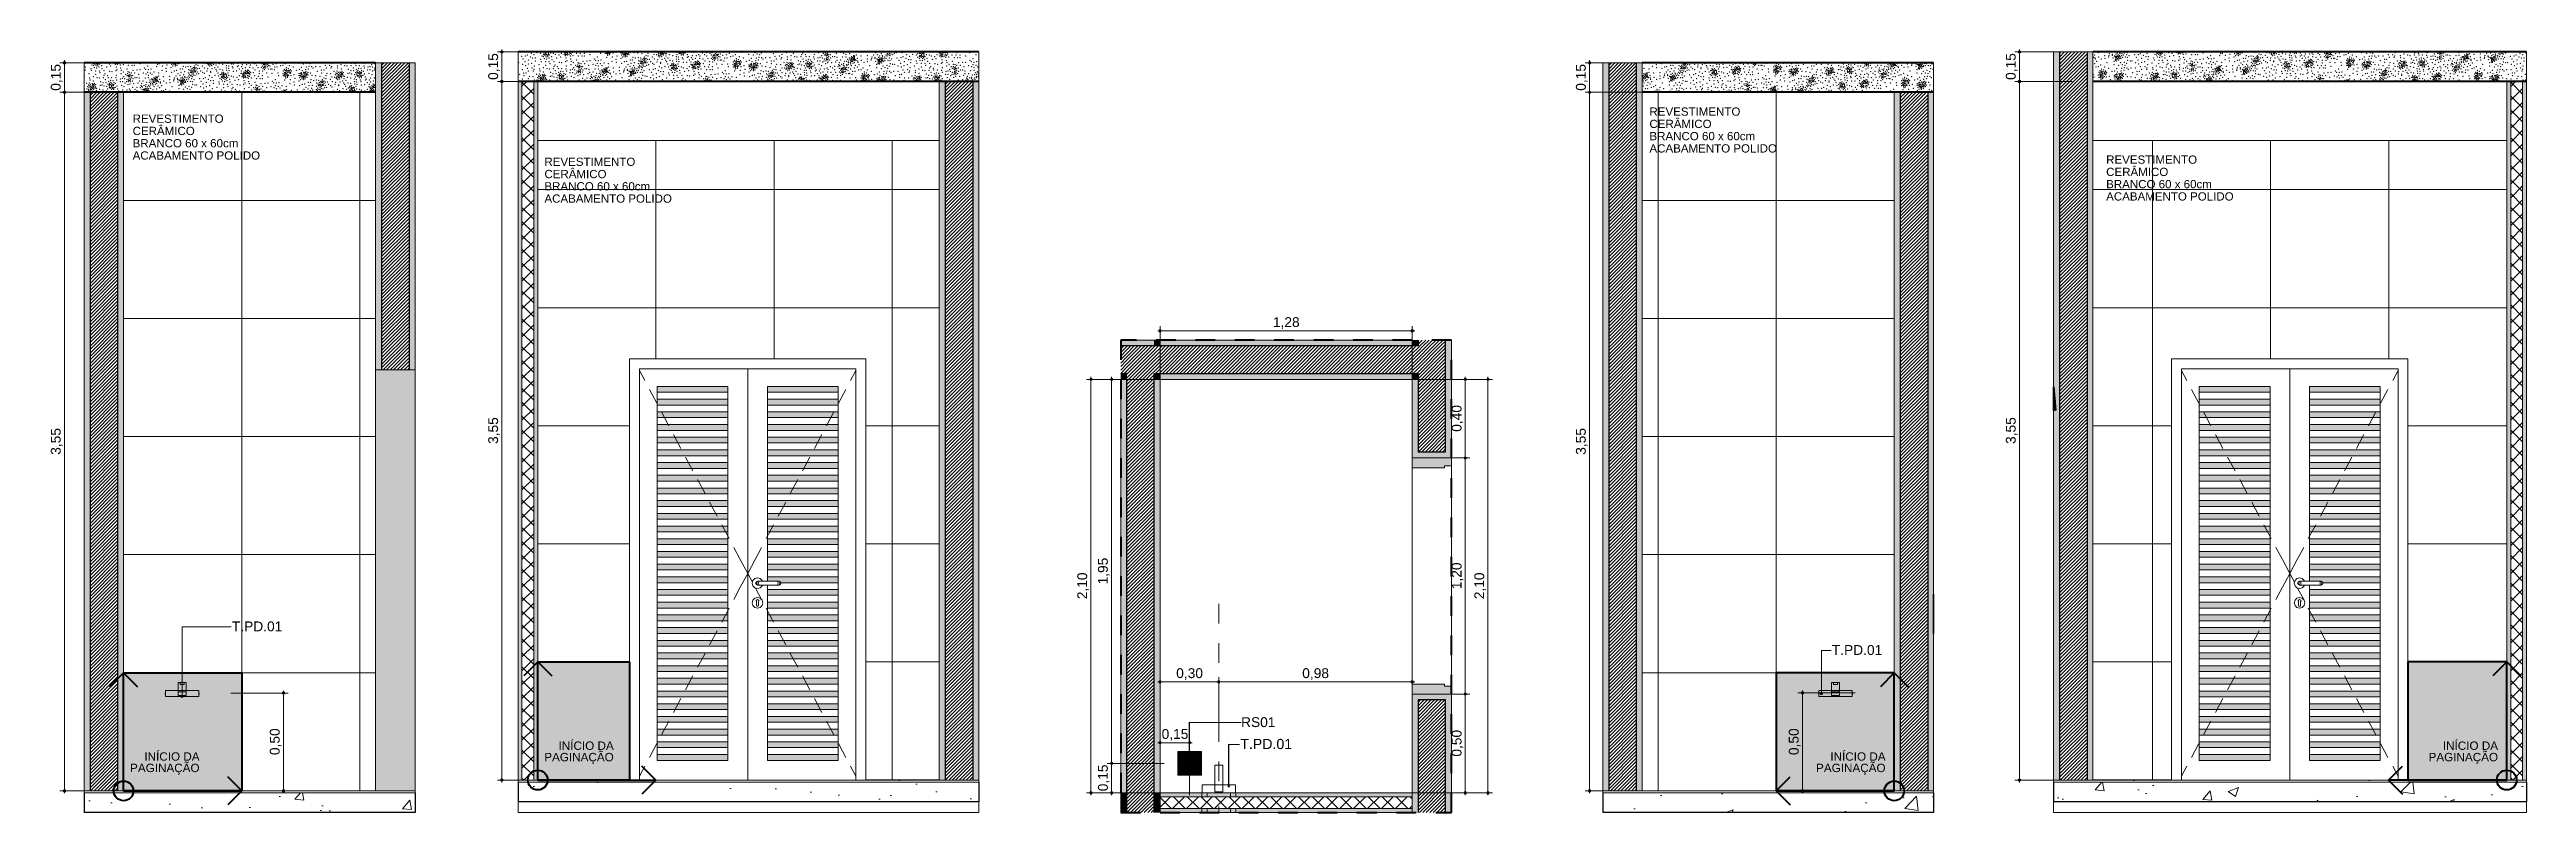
# Model space of a CAD drawing. Header units: metres. Extents: x -1.4 to 64, y -2.2 to 1.7.
# Drawn here: x 29.97 to 42.55, y -2.15 to 1.73 of the extents above; entities that cross this region are included whole.
import ezdxf

# ---------------------------------------------------------------- set-up
doc = ezdxf.new("R2010")
doc.units = ezdxf.units.M
doc.header["$MEASUREMENT"] = 0
doc.linetypes.add('Dashed', pattern=[0.035, 0.0225, -0.0125])
for name, color, linetype, lineweight in [('0_Caneta_No__1', 7, 'Continuous', 40), ('LAJES.EST_Caneta_No__1', 7, 'Continuous', 40), ('LAJES.EST_Caneta_No__241', 7, 'Continuous', 13), ('LAJES.EST_Caneta_No__4', 7, 'Continuous', 25), ('LAJES.EST_Caneta_No__7', 7, 'Continuous', 13), ('LOUCAS-METAIS.ARQ_Caneta_No__2', 7, 'Continuous', 35), ('LOUCAS-METAIS.ARQ_Caneta_No__241', 7, 'Continuous', 13), ('NOTAS-DETALHAMENTO.EXEC_Caneta_No__1', 7, 'Continuous', 40), ('NOTAS-DETALHAMENTO.EXEC_Caneta_No__241', 7, 'Continuous', 13), ('NOTAS-EXECUTIVO.ARQ_Caneta_No__1', 7, 'Continuous', 40), ('NOTAS-LAYOUT.EXEC_Caneta_No__241', 7, 'Continuous', 13), ('NOTAS-LAYOUT.EXEC_Caneta_No__5', 7, 'Continuous', 20), ('PAREDE CONSTRUIR_Caneta_No__241', 7, 'Continuous', 13), ('PAREDE CONSTRUIR_Caneta_No__255', 255, 'Continuous', 0), ('PAREDE CONSTRUIR_Caneta_No__3', 7, 'Continuous', 30), ('PAREDE CONSTRUIR_Caneta_No__83', 84, 'Continuous', 0), ('PAREDE CONSTRUIR_Caneta_No__91', 255, 'Continuous', 0), ('Portas Archicad_Caneta_No__241', 7, 'Continuous', 13), ('Portas Archicad_Caneta_No__98', 7, 'Continuous', 0), ('S-BEAM-____-OTLN.IFC Model_Caneta_No__1', 7, 'Continuous', 40)]:
    doc.layers.add(name, color=color, linetype=linetype, lineweight=lineweight)
for name, color, linetype, lineweight, true_color in [('0_Caneta_No__167', 7, 'Continuous', 0, 0x0035d5), ('0_Caneta_No__25', 7, 'Continuous', 13, 0x982312), ('EIXO HIDRÁULICO - Executivo.EXEC_Caneta_No__167', 7, 'Continuous', 0, 0x0035d5), ('LAJES.EST_Caneta_No__254', 7, 'Continuous', 0, 0xd1c9ad), ('LAJES.EST_Caneta_No__97', 7, 'Continuous', 13, 0x6b6b6b), ('LOUCAS-METAIS.ARQ_Caneta_No__13', 7, 'Continuous', 0, 0xaaaaaa), ('NOTAS-EXECUTIVO.ARQ_Caneta_No__12', 7, 'Continuous', 0, 0x030303), ('NOTAS-EXECUTIVO.ARQ_Caneta_No__24', 7, 'Continuous', 40, 0x851f10), ('PAREDE CONSTRUIR_Caneta_No__9', 7, 'Continuous', 9, 0x020202), ('PAREDE CONSTRUIR_Caneta_No__97', 7, 'Continuous', 13, 0x6b6b6b), ('Portas Archicad_Caneta_No__97', 7, 'Continuous', 13, 0x6b6b6b), ('RALO_Caneta_No__19', 7, 'Continuous', 0, 0xe9e9e9), ('RALO_Caneta_No__96', 7, 'Continuous', 0, 0xb6b6b6)]:
    doc.layers.add(name, color=color, linetype=linetype, lineweight=lineweight, true_color=true_color)
for name, color, linetype in [('LAJES.EST', 7, 'Continuous'), ('NOTAS-LAYOUT.EXEC', 7, 'Continuous'), ('PAREDE CONSTRUIR', 7, 'Continuous'), ('Portas Archicad', 7, 'Continuous')]:
    doc.layers.add(name, color=color, linetype=linetype)
doc.styles.add('GENERATED_STYLE_1', font='arial.ttf')
doc.dimstyles.new('GENERATED_STYLE__1', dxfattribs={"dimtxt": 0.05, "dimasz": 0.02375, "dimexe": 0.18, "dimexo": 0.267183, "dimgap": 0, "dimtad": 1, "dimzin": 0, "dimdsep": 46, "dimtxsty": 'GENERATED_STYLE_1', "dimblk": 'ARROWHEAD_11', "dimblk1": 'ARROWHEAD_11', "dimblk2": 'ARROWHEAD_11', "dimcen": 0.09, "dimclrd": 256, "dimclre": 256, "dimclrt": 256, "dimadec": 0, "dimazin": 0, "dimtfac": 1, "dimtdec": 4, "dimtmove": 0, "dimatfit": 3, "dimfxl": 0, "dimtolj": 1, "dimtzin": 0, "dimarcsym": 0})
doc.dimstyles.new('GENERATED_STYLE__2', dxfattribs={"dimtxt": 0.05, "dimasz": 0.02375, "dimexe": 0.18, "dimexo": 0.267183, "dimgap": 0, "dimtad": 1, "dimtih": 1, "dimtoh": 1, "dimzin": 0, "dimdsep": 46, "dimtxsty": 'GENERATED_STYLE_1', "dimblk": 'ARROWHEAD_11', "dimblk1": 'ARROWHEAD_11', "dimblk2": 'ARROWHEAD_11', "dimcen": 0.09, "dimclrd": 256, "dimclre": 256, "dimclrt": 256, "dimadec": 0, "dimazin": 0, "dimtfac": 1, "dimtdec": 4, "dimtmove": 0, "dimatfit": 3, "dimfxl": 0, "dimtolj": 1, "dimtzin": 0, "dimarcsym": 0})
doc.dimstyles.new('GENERATED_STYLE__3', dxfattribs={"dimtxt": 0.05, "dimasz": 0.02375, "dimexe": 0.18, "dimexo": 0.267183, "dimgap": 0, "dimtad": 1, "dimtih": 1, "dimtoh": 1, "dimzin": 0, "dimdsep": 46, "dimtxsty": 'GENERATED_STYLE_1', "dimblk": 'ARROWHEAD_11', "dimblk1": 'ARROWHEAD_11', "dimblk2": 'ARROWHEAD_11', "dimcen": 0.09, "dimclrd": 256, "dimclre": 256, "dimclrt": 256, "dimadec": 0, "dimazin": 0, "dimtfac": 1, "dimtdec": 4, "dimtmove": 0, "dimatfit": 3, "dimfxl": 0, "dimtolj": 1, "dimtzin": 0, "dimarcsym": 0})
doc.dimstyles.new('GENERATED_STYLE__4', dxfattribs={"dimtxt": 0.18, "dimasz": 0.0228, "dimexe": 0.18, "dimexo": 0.0625, "dimgap": 0, "dimtad": 0, "dimtih": 1, "dimtoh": 1, "dimdec": 4, "dimzin": 0, "dimdsep": 46, "dimcen": 0.09, "dimadec": 0, "dimazin": 0, "dimtfac": 1, "dimtdec": 4, "dimtmove": 0, "dimatfit": 3, "dimldrblk": 'ARROWHEAD_11', "dimfxl": 0, "dimtolj": 1, "dimtzin": 0, "dimarcsym": 0})
pattern_1 = [(45, (75.841755, -2.041855), (-0.0088388348, 0.0088388348), [])]
pattern_2 = [(45, (-2.54986, -1.48686), (-0.159099, 0.159099), [0, -0.15, 0, -0.225]), (110, (-2.04986, -1.48686), (0.2114308, 0.0769545), [0, -0.11, 0, -0.19])]
pattern_3 = [(50, (-2.54986, -1.98686), (-0.546554, 0.047817), [0.05715, -0.62865]), (355, (-2.54986, -1.98686), (-0.10573, 0.5731705), [0.04572, -0.502922]), (100.4514, (-2.5043, -1.99084), (0.440824, 0.525353), [0.04857, -0.534271]), (46.1842, (-2.54986, -1.83446), (-0.813237, 0.126127), [0.085725, -0.942975]), (96.6356, (-2.4821, -1.845), (0.712212, 0.742278), [0.072855, -0.801407]), (351.1842, (-2.5499, -1.83446), (0.712212, 0.742278), [0.06858, -0.75438]), (21, (-2.47366, -1.87256), (-0.454843, 0.3067956), [0.05715, -0.62865]), (326, (-2.47366, -1.87256), (0.185406, 0.552564), [0.04572, -0.50292]), (71.4514, (-2.43576, -1.8981), (0.640249, 0.245768), [0.04857, -0.53427]), (37.5, (-2.54986, -1.98686), (0.0092658, 0.2536651), [0, -0.496824, 0, -0.51054, 0, -0.504825]), (7.5, (-2.54986, -1.98686), (0.200459, 0.3005417), [0, -0.291084, 0, -0.485394, 0, -0.192405]), (327.5, (-2.71979, -1.98686), (-0.4067718, 0.0171862), [0, -0.1905, 0, -0.59436, 0, -0.78867]), (317.5, (-2.796, -1.98686), (0.4443875, 0.0762795), [0, -0.24765, 0, -0.394716, 0, -0.56007])]
pattern_4 = [(45, (36.661129, -0.650635), (-0.008838835, 0.008838835), [])]
pattern_5 = [(45, (-6.154633, -2.041855), (-0.0088388348, 0.0088388348), [])]
pattern_6 = [(45, (7.548284, -1.986855), (-0.008838835, 0.008838835), [])]

msp = doc.modelspace()

# ---------------------------------------------------------------- texts
at = {"layer": 'NOTAS-DETALHAMENTO.EXEC_Caneta_No__1', "color": 7, "linetype": 'Continuous', "lineweight": 40, "style": 'GENERATED_STYLE_1'}
for s, insert, char_height, attachment_point in [('\\A1;{\\pqr;\\fArial|b0|i0|c0|p0;\\W1.000000;RS01}', (36.197, -1.693), 0.05, 6), ('\\A1;{\\pql;\\fArial|b0|i0|c0|p0;\\W1.000000;T.PD.01}', (36.018, -1.804), 0.05151, 4)]:
    msp.add_mtext(s, dxfattribs=dict(at, insert=insert, char_height=char_height, attachment_point=attachment_point))
at = {"layer": 'NOTAS-EXECUTIVO.ARQ_Caneta_No__12', "color": 18, "linetype": 'Continuous', "lineweight": 0, "true_color": 0x030303, "char_height": 0.04191, "width": 0.74499, "attachment_point": 1, "line_spacing_factor": 0.892098, "style": 'GENERATED_STYLE_1'}
for insert in [(30.394, 1.395), (38.096, 1.431), (32.485, 1.176), (40.415, 1.187)]:
    msp.add_mtext('\\A1;{\\pql;\\fArial|b0|i0|c0|p0;\\W1.000000;REVESTIMENTO CERÂMICO\\P\\pql;\\fArial|b0|i0|c0|p0;\\W1.000000;BRANCO 60 x 60cm\\P\\pql;\\fArial|b0|i0|c0|p0;\\W1.000000;ACABAMENTO POLIDO\\fArial|b0|i0|c0|p0;\\W1.000000; }', dxfattribs=dict(at, insert=insert))
at = {"layer": 'NOTAS-EXECUTIVO.ARQ_Caneta_No__12', "color": 18, "linetype": 'Continuous', "lineweight": 0, "true_color": 0x030303, "char_height": 0.0425, "attachment_point": 3, "line_spacing_factor": 0.81868, "style": 'GENERATED_STYLE_1'}
for insert in [(30.734, -1.846), (32.837, -1.791), (39.295, -1.846), (42.405, -1.791)]:
    msp.add_mtext('\\A1;{\\pqr;\\fArial|b0|i0|c0|p0;\\W1.000000;INÍCIO DA\\P\\pqr;\\fArial|b0|i0|c0|p0;\\W1.000000;PAGINAÇÃO}', dxfattribs=dict(at, insert=insert))

# ---------------------------------------------------------------- blocks, each defined once
blk = doc.blocks.new('*X91', base_point=(75.842, -2.042))
at = {"layer": 'LAJES.EST_Caneta_No__241', "color": 7, "linetype": 'Continuous', "lineweight": 13}
for p, q in [((30.196, 1.652), (30.197, 1.658)), ((30.199, 1.651), (30.196, 1.652)), ((30.204, 1.656), (30.199, 1.651)), ((30.2, 1.658), (30.204, 1.656)), ((30.209, 1.657), (30.208, 1.658)), ((30.215, 1.65), (30.209, 1.657)), ((30.22, 1.656), (30.215, 1.65)), ((30.22, 1.658), (30.22, 1.656)), ((30.311, 1.654), (30.305, 1.658)), ((30.315, 1.655), (30.311, 1.654)), ((30.316, 1.658), (30.315, 1.655)), ((30.599, 1.658), (30.604, 1.653)), ((30.608, 1.658), (30.604, 1.653)), ((30.614, 1.656), (30.616, 1.658)), ((30.622, 1.653), (30.614, 1.656)), ((30.621, 1.658), (30.623, 1.654)), ((30.623, 1.654), (30.622, 1.653)), ((30.788, 1.653), (30.788, 1.658)), ((30.788, 1.653), (30.795, 1.651)), ((30.796, 1.658), (30.795, 1.651)), ((30.897, 1.657), (30.898, 1.658)), ((30.906, 1.656), (30.897, 1.657)), ((30.906, 1.656), (30.907, 1.658)), ((31.057, 1.651), (31.058, 1.653)), ((31.063, 1.646), (31.057, 1.651)), ((31.058, 1.653), (31.066, 1.653)), ((31.066, 1.64), (31.059, 1.635)), ((31.066, 1.653), (31.063, 1.646)), ((31.066, 1.64), (31.072, 1.637)), ((31.069, 1.646), (31.073, 1.657)), ((31.079, 1.647), (31.069, 1.646)), ((31.072, 1.637), (31.069, 1.631)), ((31.08, 1.655), (31.073, 1.657)), ((31.08, 1.655), (31.079, 1.647)), ((30.18, 1.523), (30.181, 1.532)), ((30.18, 1.523), (30.187, 1.522)), ((30.181, 1.532), (30.189, 1.532)), ((30.189, 1.532), (30.187, 1.522)), ((30.188, 1.541), (30.191, 1.548)), ((30.194, 1.538), (30.188, 1.541)), ((30.191, 1.548), (30.195, 1.549)), ((30.194, 1.538), (30.201, 1.544)), ((30.195, 1.549), (30.201, 1.544)), ((30.275, 1.544), (30.28, 1.55)), ((30.275, 1.54), (30.275, 1.544)), ((30.275, 1.54), (30.278, 1.532)), ((30.278, 1.532), (30.284, 1.532)), ((30.28, 1.55), (30.287, 1.543)), ((30.284, 1.532), (30.289, 1.54)), ((30.287, 1.543), (30.289, 1.54)), ((30.29, 1.528), (30.292, 1.535)), ((30.298, 1.526), (30.29, 1.528)), ((30.291, 1.544), (30.296, 1.549)), ((30.297, 1.541), (30.291, 1.544)), ((30.292, 1.535), (30.3, 1.533)), ((30.296, 1.549), (30.299, 1.548)), ((30.299, 1.548), (30.297, 1.541)), ((30.298, 1.526), (30.3, 1.533)), ((30.377, 1.597), (30.371, 1.594)), ((30.374, 1.585), (30.371, 1.594)), ((30.375, 1.577), (30.373, 1.568)), ((30.381, 1.568), (30.373, 1.568)), ((30.382, 1.59), (30.374, 1.585)), ((30.375, 1.577), (30.382, 1.578)), ((30.377, 1.597), (30.382, 1.59)), ((30.383, 1.571), (30.381, 1.568)), ((30.382, 1.578), (30.383, 1.571)), ((30.449, 1.521), (30.45, 1.524)), ((30.455, 1.517), (30.449, 1.521)), ((30.45, 1.524), (30.458, 1.524)), ((30.458, 1.511), (30.454, 1.508)), ((30.458, 1.524), (30.455, 1.517)), ((30.458, 1.511), (30.464, 1.508)), ((30.461, 1.517), (30.465, 1.527)), ((30.472, 1.518), (30.461, 1.517)), ((30.472, 1.526), (30.465, 1.527)), ((30.472, 1.526), (30.472, 1.518)), ((30.504, 1.567), (30.497, 1.562)), ((30.503, 1.557), (30.497, 1.562)), ((30.507, 1.558), (30.503, 1.557)), ((30.504, 1.567), (30.51, 1.564)), ((30.51, 1.564), (30.507, 1.558)), ((30.509, 1.573), (30.511, 1.584)), ((30.517, 1.574), (30.509, 1.573)), ((30.518, 1.582), (30.511, 1.584)), ((30.511, 1.568), (30.512, 1.571)), ((30.517, 1.563), (30.511, 1.568)), ((30.512, 1.571), (30.52, 1.57)), ((30.518, 1.582), (30.517, 1.574)), ((30.52, 1.57), (30.517, 1.563)), ((30.635, 1.564), (30.638, 1.571)), ((30.643, 1.563), (30.635, 1.564)), ((30.638, 1.571), (30.644, 1.566)), ((30.638, 1.56), (30.647, 1.561)), ((30.638, 1.552), (30.638, 1.56)), ((30.638, 1.552), (30.644, 1.55)), ((30.644, 1.566), (30.643, 1.563)), ((30.647, 1.561), (30.644, 1.55)), ((30.645, 1.57), (30.648, 1.576)), ((30.652, 1.567), (30.645, 1.57)), ((30.648, 1.576), (30.652, 1.577)), ((30.652, 1.577), (30.659, 1.572)), ((30.652, 1.567), (30.659, 1.572)), ((30.691, 1.618), (30.702, 1.619)), ((30.691, 1.609), (30.691, 1.618)), ((30.691, 1.609), (30.697, 1.608)), ((30.702, 1.619), (30.697, 1.608)), ((30.698, 1.627), (30.701, 1.634)), ((30.705, 1.624), (30.698, 1.627)), ((30.701, 1.634), (30.706, 1.635)), ((30.705, 1.624), (30.712, 1.63)), ((30.705, 1.612), (30.708, 1.619)), ((30.713, 1.611), (30.705, 1.612)), ((30.706, 1.635), (30.712, 1.63)), ((30.708, 1.619), (30.714, 1.614)), ((30.714, 1.614), (30.713, 1.611)), ((30.847, 1.605), (30.845, 1.599)), ((30.853, 1.596), (30.845, 1.599)), ((30.846, 1.583), (30.847, 1.591)), ((30.849, 1.582), (30.846, 1.583)), ((30.847, 1.605), (30.855, 1.604)), ((30.847, 1.591), (30.854, 1.587)), ((30.854, 1.587), (30.849, 1.582)), ((30.855, 1.604), (30.853, 1.596)), ((30.861, 1.6), (30.856, 1.592)), ((30.858, 1.588), (30.856, 1.592)), ((30.864, 1.582), (30.858, 1.588)), ((30.867, 1.6), (30.861, 1.6)), ((30.87, 1.587), (30.864, 1.582)), ((30.87, 1.592), (30.867, 1.6)), ((30.87, 1.592), (30.87, 1.587)), ((30.961, 1.596), (30.954, 1.59)), ((30.961, 1.585), (30.954, 1.59)), ((30.961, 1.596), (30.968, 1.592)), ((30.965, 1.586), (30.961, 1.585)), ((30.968, 1.592), (30.965, 1.586)), ((30.966, 1.602), (30.969, 1.612)), ((30.975, 1.602), (30.966, 1.602)), ((30.975, 1.61), (30.969, 1.612)), ((30.975, 1.61), (30.975, 1.602)), ((30.977, 1.606), (30.978, 1.608)), ((30.981, 1.602), (30.977, 1.606)), ((30.978, 1.608), (30.984, 1.608)), ((30.981, 1.602), (30.984, 1.603)), ((30.985, 1.606), (30.984, 1.608)), ((30.985, 1.606), (30.984, 1.603)), ((31.027, 1.529), (31.021, 1.526)), ((31.023, 1.517), (31.021, 1.526)), ((31.032, 1.522), (31.023, 1.517)), ((31.025, 1.508), (31.032, 1.51)), ((31.027, 1.529), (31.032, 1.522)), ((31.032, 1.51), (31.032, 1.508)), ((31.065, 1.63), (31.059, 1.635)), ((31.069, 1.631), (31.065, 1.63)), ((31.159, 1.508), (31.161, 1.515)), ((31.168, 1.514), (31.161, 1.515)), ((31.164, 1.609), (31.172, 1.611)), ((31.164, 1.608), (31.164, 1.609)), ((31.17, 1.604), (31.164, 1.608)), ((31.168, 1.514), (31.167, 1.508)), ((31.172, 1.611), (31.17, 1.604)), ((31.175, 1.603), (31.17, 1.596)), ((31.177, 1.592), (31.17, 1.596)), ((31.175, 1.603), (31.182, 1.6)), ((31.178, 1.608), (31.177, 1.62)), ((31.187, 1.619), (31.177, 1.62)), ((31.18, 1.593), (31.177, 1.592)), ((31.188, 1.611), (31.178, 1.608)), ((31.182, 1.6), (31.18, 1.593)), ((31.187, 1.619), (31.188, 1.611)), ((31.247, 1.591), (31.252, 1.598)), ((31.247, 1.591), (31.254, 1.585)), ((31.252, 1.598), (31.261, 1.594)), ((31.261, 1.594), (31.254, 1.585)), ((31.263, 1.603), (31.268, 1.607)), ((31.266, 1.596), (31.263, 1.603)), ((31.264, 1.588), (31.27, 1.592)), ((31.272, 1.584), (31.264, 1.588)), ((31.266, 1.596), (31.276, 1.598)), ((31.268, 1.607), (31.273, 1.606)), ((31.27, 1.592), (31.272, 1.585)), ((31.272, 1.585), (31.272, 1.584)), ((31.273, 1.606), (31.276, 1.598)), ((31.341, 1.549), (31.352, 1.55)), ((31.341, 1.541), (31.341, 1.549)), ((31.341, 1.541), (31.347, 1.539)), ((31.352, 1.55), (31.347, 1.539)), ((31.348, 1.559), (31.351, 1.565)), ((31.355, 1.556), (31.348, 1.559)), ((31.351, 1.565), (31.355, 1.566)), ((31.355, 1.566), (31.362, 1.561)), ((31.355, 1.556), (31.362, 1.561)), ((31.355, 1.543), (31.358, 1.55)), ((31.363, 1.543), (31.355, 1.543)), ((31.358, 1.55), (31.363, 1.545)), ((31.363, 1.545), (31.363, 1.543)), ((31.438, 1.592), (31.447, 1.593)), ((31.438, 1.584), (31.438, 1.592)), ((31.438, 1.584), (31.444, 1.583)), ((31.447, 1.593), (31.444, 1.583)), ((31.445, 1.602), (31.448, 1.608)), ((31.452, 1.599), (31.445, 1.602)), ((31.448, 1.608), (31.453, 1.609)), ((31.452, 1.599), (31.459, 1.604)), ((31.453, 1.609), (31.459, 1.604)), ((31.497, 1.537), (31.495, 1.53)), ((31.503, 1.528), (31.495, 1.53)), ((31.496, 1.515), (31.497, 1.522)), ((31.498, 1.514), (31.496, 1.515)), ((31.497, 1.537), (31.505, 1.535)), ((31.497, 1.522), (31.504, 1.519)), ((31.504, 1.519), (31.498, 1.514)), ((31.505, 1.535), (31.503, 1.528)), ((31.511, 1.531), (31.506, 1.523)), ((31.508, 1.52), (31.506, 1.523)), ((31.514, 1.513), (31.508, 1.52)), ((31.517, 1.531), (31.511, 1.531)), ((31.52, 1.519), (31.514, 1.513)), ((31.52, 1.523), (31.517, 1.531)), ((31.52, 1.523), (31.52, 1.519)), ((31.532, 1.605), (31.538, 1.61)), ((31.533, 1.601), (31.532, 1.605)), ((31.533, 1.601), (31.536, 1.592)), ((31.536, 1.592), (31.542, 1.593)), ((31.538, 1.61), (31.544, 1.604)), ((31.542, 1.593), (31.546, 1.601)), ((31.544, 1.604), (31.546, 1.601)), ((31.547, 1.588), (31.549, 1.596)), ((31.555, 1.587), (31.547, 1.588)), ((31.548, 1.605), (31.554, 1.61)), ((31.555, 1.601), (31.548, 1.605)), ((31.549, 1.596), (31.558, 1.593)), ((31.554, 1.61), (31.556, 1.609)), ((31.556, 1.609), (31.555, 1.601)), ((31.555, 1.587), (31.558, 1.593)), ((31.611, 1.527), (31.604, 1.521)), ((31.61, 1.516), (31.604, 1.521)), ((31.614, 1.517), (31.61, 1.516)), ((31.611, 1.527), (31.618, 1.524)), ((31.618, 1.524), (31.614, 1.517)), ((31.616, 1.533), (31.618, 1.543)), ((31.625, 1.533), (31.616, 1.533)), ((31.625, 1.542), (31.618, 1.543)), ((31.625, 1.542), (31.625, 1.533)), ((31.627, 1.537), (31.627, 1.54)), ((31.627, 1.54), (31.628, 1.54)), ((31.628, 1.536), (31.627, 1.537)), ((31.025, 1.508), (31.024, 1.508)), ((31.301, 1.508), (31.302, 1.509)), ((31.302, 1.509), (31.303, 1.508))]:
    blk.add_line(p, q, dxfattribs=at)
for p in [(30.154, 1.636), (30.188, 1.647), (30.196, 1.643), (30.207, 1.647), (30.213, 1.642), (30.219, 1.647), (30.223, 1.636), (30.226, 1.652), (30.236, 1.643), (30.256, 1.655), (30.263, 1.637), (30.275, 1.652), (30.282, 1.641), (30.299, 1.655), (30.306, 1.65), (30.311, 1.636), (30.316, 1.651), (30.325, 1.654), (30.331, 1.647), (30.336, 1.658), (30.346, 1.649), (30.373, 1.646), (30.391, 1.646), (30.403, 1.646), (30.432, 1.654), (30.47, 1.641), (30.516, 1.64), (30.521, 1.657), (30.521, 1.65), (30.529, 1.653), (30.545, 1.642), (30.569, 1.647), (30.593, 1.651), (30.597, 1.641), (30.604, 1.648), (30.61, 1.641), (30.611, 1.653), (30.612, 1.648), (30.62, 1.645), (30.63, 1.654), (30.651, 1.64), (30.663, 1.636), (30.676, 1.638), (30.688, 1.638), (30.707, 1.641), (30.715, 1.648), (30.726, 1.646), (30.748, 1.642), (30.756, 1.655), (30.771, 1.654), (30.778, 1.652), (30.778, 1.647), (30.785, 1.641), (30.787, 1.649), (30.796, 1.644), (30.8, 1.657), (30.804, 1.651), (30.817, 1.647), (30.819, 1.658), (30.828, 1.637), (30.834, 1.653), (30.852, 1.65), (30.869, 1.643), (30.875, 1.655), (30.881, 1.642), (30.895, 1.652), (30.901, 1.639), (30.905, 1.652), (30.925, 1.639), (30.926, 1.655), (30.931, 1.644), (30.947, 1.639), (30.951, 1.649), (30.973, 1.648), (30.984, 1.655), (30.988, 1.635), (30.991, 1.647), (31.014, 1.653), (31.024, 1.646), (31.047, 1.635), (31.049, 1.653), (31.055, 1.642), (31.079, 1.638), (31.083, 1.656), (31.085, 1.645), (31.092, 1.641), (31.093, 1.657), (31.106, 1.65), (31.115, 1.637), (31.124, 1.654), (31.127, 1.637), (31.146, 1.644), (31.157, 1.646), (31.169, 1.654), (31.19, 1.643), (31.21, 1.637), (31.238, 1.656), (31.261, 1.652), (31.276, 1.637), (31.279, 1.656), (31.29, 1.64), (31.294, 1.653), (31.303, 1.638), (31.324, 1.638), (31.346, 1.638), (31.372, 1.645), (31.395, 1.646), (31.405, 1.638), (31.407, 1.656), (31.433, 1.641), (31.452, 1.649), (31.471, 1.643), (31.483, 1.641), (31.503, 1.643), (31.506, 1.655), (31.524, 1.653), (31.528, 1.644), (31.545, 1.644), (31.568, 1.642), (31.57, 1.656), (31.589, 1.637), (31.6, 1.639), (31.607, 1.648), (31.611, 1.637), (31.623, 1.653), (30.149, 1.595), (30.149, 1.526), (30.153, 1.622), (30.16, 1.553), (30.163, 1.525), (30.166, 1.537), (30.17, 1.545), (30.17, 1.517), (30.171, 1.523), (30.172, 1.603), (30.173, 1.542), (30.173, 1.531), (30.175, 1.555), (30.176, 1.58), (30.177, 1.57), (30.177, 1.54), (30.177, 1.512), (30.179, 1.519), (30.18, 1.548), (30.182, 1.629), (30.183, 1.537), (30.185, 1.619), (30.188, 1.515), (30.19, 1.552), (30.192, 1.528), (30.195, 1.588), (30.195, 1.566), (30.195, 1.535), (30.196, 1.522), (30.2, 1.633), (30.2, 1.553), (30.2, 1.53), (30.204, 1.536), (30.206, 1.547), (30.207, 1.617), (30.207, 1.6), (30.207, 1.53), (30.21, 1.518), (30.211, 1.529), (30.212, 1.631), (30.213, 1.582), (30.225, 1.617), (30.225, 1.58), (30.227, 1.524), (30.228, 1.608), (30.23, 1.543), (30.232, 1.563), (30.239, 1.628), (30.239, 1.545), (30.244, 1.557), (30.244, 1.52), (30.246, 1.583), (30.248, 1.594), (30.249, 1.618), (30.249, 1.54), (30.254, 1.602), (30.256, 1.572), (30.259, 1.557), (30.261, 1.514), (30.263, 1.538), (30.267, 1.593), (30.267, 1.525), (30.269, 1.548), (30.27, 1.583), (30.272, 1.564), (30.273, 1.512), (30.275, 1.532), (30.276, 1.554), (30.277, 1.615), (30.28, 1.53), (30.282, 1.559), (30.283, 1.569), (30.287, 1.523), (30.288, 1.583), (30.288, 1.553), (30.289, 1.613), (30.293, 1.509), (30.295, 1.567), (30.298, 1.523), (30.299, 1.557), (30.306, 1.533), (30.307, 1.553), (30.309, 1.618), (30.31, 1.582), (30.312, 1.595), (30.313, 1.571), (30.314, 1.623), (30.314, 1.54), (30.318, 1.525), (30.318, 1.51), (30.323, 1.515), (30.331, 1.562), (30.332, 1.576), (30.333, 1.631), (30.335, 1.603), (30.337, 1.62), (30.338, 1.544), (30.339, 1.51), (30.342, 1.579), (30.343, 1.562), (30.344, 1.52), (30.347, 1.612), (30.349, 1.587), (30.351, 1.536), (30.354, 1.577), (30.356, 1.555), (30.359, 1.6), (30.363, 1.562), (30.365, 1.627), (30.365, 1.592), (30.365, 1.572), (30.365, 1.519), (30.369, 1.602), (30.37, 1.613), (30.371, 1.547), (30.373, 1.563), (30.377, 1.61), (30.377, 1.525), (30.38, 1.6), (30.381, 1.551), (30.383, 1.562), (30.383, 1.518), (30.387, 1.607), (30.387, 1.592), (30.387, 1.583), (30.392, 1.565), (30.395, 1.593), (30.395, 1.533), (30.396, 1.62), (30.396, 1.577), (30.4, 1.552), (30.404, 1.607), (30.406, 1.583), (30.406, 1.524), (30.416, 1.622), (30.416, 1.583), (30.416, 1.534), (30.416, 1.517), (30.421, 1.556), (30.424, 1.6), (30.428, 1.58), (30.429, 1.565), (30.432, 1.623), (30.433, 1.532), (30.437, 1.542), (30.44, 1.553), (30.44, 1.538), (30.441, 1.524), (30.444, 1.535), (30.447, 1.565), (30.447, 1.513), (30.448, 1.606), (30.452, 1.544), (30.454, 1.632), (30.458, 1.581), (30.459, 1.529), (30.46, 1.625), (30.46, 1.539), (30.462, 1.601), (30.462, 1.547), (30.465, 1.558), (30.468, 1.535), (30.47, 1.61), (30.474, 1.623), (30.474, 1.595), (30.474, 1.582), (30.475, 1.526), (30.476, 1.543), (30.477, 1.516), (30.478, 1.559), (30.479, 1.537), (30.483, 1.57), (30.484, 1.607), (30.484, 1.512), (30.486, 1.552), (30.486, 1.545), (30.486, 1.528), (30.487, 1.626), (30.487, 1.561), (30.491, 1.576), (30.493, 1.599), (30.494, 1.57), (30.495, 1.552), (30.498, 1.576), (30.498, 1.546), (30.498, 1.521), (30.502, 1.611), (30.502, 1.584), (30.502, 1.536), (30.503, 1.57), (30.506, 1.577), (30.51, 1.549), (30.513, 1.588), (30.516, 1.554), (30.516, 1.525), (30.519, 1.586), (30.521, 1.565), (30.522, 1.54), (30.525, 1.563), (30.526, 1.607), (30.526, 1.591), (30.531, 1.574), (30.531, 1.531), (30.534, 1.561), (30.535, 1.555), (30.539, 1.515), (30.541, 1.542), (30.543, 1.62), (30.55, 1.587), (30.55, 1.517), (30.552, 1.565), (30.561, 1.524), (30.563, 1.63), (30.565, 1.614), (30.565, 1.555), (30.582, 1.589), (30.582, 1.572), (30.582, 1.514), (30.583, 1.557), (30.589, 1.634), (30.592, 1.61), (30.594, 1.537), (30.602, 1.566), (30.604, 1.572), (30.605, 1.581), (30.606, 1.617), (30.614, 1.591), (30.617, 1.619), (30.621, 1.579), (30.622, 1.573), (30.624, 1.603), (30.625, 1.56), (30.629, 1.543), (30.63, 1.571), (30.63, 1.526), (30.634, 1.594), (30.635, 1.569), (30.636, 1.626), (30.637, 1.548), (30.639, 1.58), (30.64, 1.609), (30.643, 1.546), (30.646, 1.585), (30.648, 1.626), (30.649, 1.556), (30.652, 1.564), (30.653, 1.55), (30.653, 1.523), (30.654, 1.598), (30.657, 1.558), (30.658, 1.613), (30.658, 1.588), (30.66, 1.582), (30.661, 1.564), (30.662, 1.535), (30.664, 1.558), (30.668, 1.573), (30.67, 1.582), (30.671, 1.527), (30.673, 1.564), (30.677, 1.607), (30.677, 1.591), (30.678, 1.575), (30.679, 1.623), (30.681, 1.539), (30.682, 1.585), (30.682, 1.511), (30.684, 1.599), (30.686, 1.619), (30.686, 1.524), (30.687, 1.609), (30.687, 1.593), (30.687, 1.564), (30.692, 1.627), (30.694, 1.591), (30.694, 1.577), (30.694, 1.533), (30.695, 1.601), (30.698, 1.588), (30.698, 1.563), (30.699, 1.548), (30.703, 1.606), (30.703, 1.596), (30.706, 1.572), (30.711, 1.594), (30.711, 1.545), (30.715, 1.634), (30.716, 1.622), (30.719, 1.601), (30.72, 1.545), (30.722, 1.612), (30.723, 1.629), (30.73, 1.603), (30.733, 1.63), (30.734, 1.577), (30.739, 1.617), (30.739, 1.536), (30.742, 1.564), (30.749, 1.61), (30.752, 1.55), (30.753, 1.578), (30.755, 1.53), (30.758, 1.631), (30.758, 1.604), (30.763, 1.582), (30.764, 1.516), (30.769, 1.558), (30.769, 1.537), (30.772, 1.616), (30.775, 1.628), (30.779, 1.574), (30.783, 1.593), (30.785, 1.542), (30.787, 1.517), (30.791, 1.615), (30.791, 1.609), (30.791, 1.567), (30.797, 1.629), (30.797, 1.585), (30.799, 1.526), (30.803, 1.567), (30.803, 1.553), (30.81, 1.634), (30.813, 1.594), (30.817, 1.624), (30.821, 1.617), (30.822, 1.534), (30.826, 1.512), (30.827, 1.606), (30.831, 1.591), (30.832, 1.561), (30.835, 1.55), (30.838, 1.624), (30.838, 1.579), (30.839, 1.598), (30.844, 1.519), (30.845, 1.574), (30.847, 1.609), (30.85, 1.565), (30.852, 1.622), (30.856, 1.531), (30.857, 1.609), (30.857, 1.579), (30.857, 1.548), (30.862, 1.563), (30.863, 1.573), (30.863, 1.514), (30.864, 1.602), (30.869, 1.6), (30.869, 1.578), (30.87, 1.631), (30.872, 1.619), (30.873, 1.568), (30.875, 1.548), (30.875, 1.512), (30.876, 1.584), (30.878, 1.606), (30.878, 1.539), (30.882, 1.63), (30.882, 1.594), (30.883, 1.618), (30.886, 1.574), (30.889, 1.56), (30.895, 1.514), (30.896, 1.591), (30.898, 1.526), (30.899, 1.549), (30.903, 1.631), (30.903, 1.533), (30.906, 1.614), (30.906, 1.586), (30.913, 1.569), (30.916, 1.524), (30.92, 1.515), (30.922, 1.616), (30.924, 1.584), (30.926, 1.547), (30.932, 1.572), (30.936, 1.626), (30.936, 1.593), (30.938, 1.515), (30.939, 1.545), (30.944, 1.605), (30.946, 1.616), (30.948, 1.604), (30.949, 1.587), (30.952, 1.598), (30.953, 1.629), (30.956, 1.604), (30.956, 1.581), (30.958, 1.549), (30.96, 1.612), (30.96, 1.599), (30.96, 1.568), (30.96, 1.513), (30.962, 1.526), (30.963, 1.606), (30.964, 1.555), (30.966, 1.634), (30.966, 1.582), (30.967, 1.619), (30.97, 1.616), (30.975, 1.585), (30.976, 1.615), (30.978, 1.622), (30.978, 1.593), (30.981, 1.579), (30.982, 1.591), (30.983, 1.619), (30.983, 1.563), (30.985, 1.534), (30.986, 1.589), (30.987, 1.613), (30.987, 1.552), (30.988, 1.602), (30.99, 1.597), (30.992, 1.51), (30.993, 1.609), (30.996, 1.58), (30.997, 1.544), (30.999, 1.519), (31.005, 1.632), (31.007, 1.608), (31.009, 1.532), (31.013, 1.592), (31.015, 1.621), (31.015, 1.558), (31.015, 1.523), (31.019, 1.533), (31.02, 1.545), (31.023, 1.577), (31.026, 1.541), (31.029, 1.531), (31.03, 1.633), (31.032, 1.59), (31.036, 1.538), (31.037, 1.617), (31.037, 1.603), (31.037, 1.524), (31.037, 1.514), (31.041, 1.578), (31.045, 1.525), (31.046, 1.552), (31.052, 1.592), (31.053, 1.578), (31.054, 1.539), (31.055, 1.616), (31.056, 1.63), (31.056, 1.515), (31.063, 1.623), (31.065, 1.514), (31.066, 1.554), (31.074, 1.532), (31.075, 1.606), (31.077, 1.511), (31.082, 1.586), (31.082, 1.555), (31.083, 1.627), (31.095, 1.626), (31.097, 1.537), (31.101, 1.627), (31.102, 1.604), (31.103, 1.564), (31.107, 1.512), (31.11, 1.556), (31.111, 1.532), (31.113, 1.623), (31.119, 1.573), (31.119, 1.542), (31.123, 1.555), (31.123, 1.513), (31.124, 1.526), (31.132, 1.606), (31.134, 1.539), (31.135, 1.592), (31.137, 1.557), (31.143, 1.53), (31.152, 1.542), (31.152, 1.515), (31.158, 1.603), (31.16, 1.616), (31.16, 1.592), (31.163, 1.519), (31.165, 1.625), (31.165, 1.6), (31.166, 1.592), (31.166, 1.571), (31.168, 1.619), (31.169, 1.518), (31.17, 1.588), (31.171, 1.581), (31.172, 1.616), (31.174, 1.624), (31.175, 1.634), (31.175, 1.539), (31.176, 1.522), (31.179, 1.584), (31.181, 1.59), (31.185, 1.629), (31.187, 1.595), (31.192, 1.618), (31.192, 1.606), (31.193, 1.552), (31.195, 1.623), (31.195, 1.604), (31.195, 1.573), (31.196, 1.609), (31.198, 1.593), (31.2, 1.616), (31.2, 1.518), (31.213, 1.597), (31.213, 1.561), (31.215, 1.545), (31.219, 1.579), (31.226, 1.62), (31.231, 1.52), (31.238, 1.593), (31.239, 1.602), (31.239, 1.566), (31.241, 1.624), (31.242, 1.582), (31.242, 1.542), (31.244, 1.595), (31.246, 1.604), (31.247, 1.572), (31.251, 1.635), (31.251, 1.608), (31.252, 1.604), (31.254, 1.579), (31.255, 1.618), (31.255, 1.513), (31.256, 1.548), (31.26, 1.584), (31.26, 1.573), (31.262, 1.61), (31.262, 1.579), (31.264, 1.523), (31.267, 1.551), (31.27, 1.61), (31.27, 1.576), (31.271, 1.51), (31.273, 1.623), (31.274, 1.534), (31.275, 1.613), (31.276, 1.592), (31.28, 1.605), (31.28, 1.599), (31.28, 1.585), (31.284, 1.61), (31.284, 1.525), (31.285, 1.596), (31.286, 1.558), (31.287, 1.626), (31.289, 1.541), (31.289, 1.511), (31.296, 1.607), (31.296, 1.517), (31.298, 1.558), (31.3, 1.572), (31.303, 1.529), (31.304, 1.595), (31.307, 1.544), (31.308, 1.519), (31.31, 1.631), (31.31, 1.513), (31.313, 1.568), (31.32, 1.513), (31.324, 1.593), (31.326, 1.57), (31.327, 1.539), (31.327, 1.522), (31.329, 1.555), (31.332, 1.615), (31.332, 1.517), (31.333, 1.53), (31.336, 1.551), (31.336, 1.524), (31.337, 1.541), (31.338, 1.569), (31.342, 1.558), (31.344, 1.522), (31.345, 1.59), (31.345, 1.532), (31.347, 1.519), (31.353, 1.621), (31.353, 1.538), (31.353, 1.528), (31.354, 1.607), (31.357, 1.573), (31.361, 1.525), (31.365, 1.621), (31.365, 1.58), (31.365, 1.566), (31.366, 1.554), (31.369, 1.532), (31.372, 1.543), (31.373, 1.561), (31.376, 1.592), (31.376, 1.577), (31.377, 1.632), (31.38, 1.534), (31.381, 1.604), (31.383, 1.561), (31.389, 1.548), (31.398, 1.574), (31.399, 1.541), (31.4, 1.602), (31.402, 1.632), (31.403, 1.509), (31.406, 1.586), (31.407, 1.535), (31.408, 1.563), (31.413, 1.514), (31.417, 1.614), (31.42, 1.585), (31.422, 1.548), (31.423, 1.598), (31.425, 1.559), (31.427, 1.606), (31.428, 1.584), (31.428, 1.578), (31.431, 1.603), (31.431, 1.591), (31.432, 1.616), (31.433, 1.524), (31.435, 1.631), (31.435, 1.601), (31.435, 1.573), (31.437, 1.58), (31.438, 1.609), (31.44, 1.597), (31.44, 1.541), (31.441, 1.546), (31.446, 1.576), (31.446, 1.516), (31.447, 1.612), (31.447, 1.56), (31.45, 1.589), (31.453, 1.627), (31.453, 1.596), (31.453, 1.583), (31.457, 1.614), (31.457, 1.59), (31.46, 1.565), (31.461, 1.597), (31.462, 1.526), (31.464, 1.608), (31.465, 1.591), (31.466, 1.556), (31.467, 1.578), (31.469, 1.589), (31.471, 1.548), (31.476, 1.538), (31.477, 1.569), (31.481, 1.523), (31.484, 1.585), (31.488, 1.604), (31.488, 1.555), (31.488, 1.51), (31.489, 1.53), (31.49, 1.624), (31.496, 1.606), (31.497, 1.54), (31.501, 1.581), (31.501, 1.554), (31.502, 1.618), (31.506, 1.601), (31.506, 1.51), (31.507, 1.541), (31.514, 1.632), (31.514, 1.533), (31.516, 1.618), (31.518, 1.51), (31.519, 1.575), (31.519, 1.531), (31.52, 1.563), (31.521, 1.598), (31.522, 1.551), (31.524, 1.586), (31.525, 1.515), (31.527, 1.608), (31.528, 1.538), (31.53, 1.624), (31.53, 1.573), (31.532, 1.561), (31.532, 1.525), (31.533, 1.593), (31.533, 1.549), (31.534, 1.614), (31.538, 1.59), (31.539, 1.619), (31.541, 1.63), (31.545, 1.583), (31.546, 1.613), (31.546, 1.523), (31.551, 1.57), (31.553, 1.628), (31.553, 1.563), (31.555, 1.583), (31.556, 1.545), (31.556, 1.518), (31.557, 1.618), (31.563, 1.594), (31.565, 1.614), (31.571, 1.632), (31.571, 1.601), (31.572, 1.547), (31.574, 1.515), (31.575, 1.57), (31.576, 1.586), (31.581, 1.575), (31.585, 1.557), (31.586, 1.524), (31.588, 1.622), (31.594, 1.537), (31.595, 1.605), (31.596, 1.57), (31.596, 1.548), (31.598, 1.535), (31.599, 1.518), (31.6, 1.623), (31.601, 1.581), (31.601, 1.529), (31.603, 1.56), (31.605, 1.535), (31.605, 1.512), (31.609, 1.597), (31.609, 1.543), (31.61, 1.53), (31.613, 1.616), (31.613, 1.537), (31.616, 1.566), (31.616, 1.514), (31.617, 1.55), (31.62, 1.547), (31.621, 1.622), (31.622, 1.58), (31.623, 1.632), (31.625, 1.517), (31.626, 1.546), (30.471, 1.508), (30.695, 1.509), (30.716, 1.509), (30.738, 1.509), (30.797, 1.509), (31.156, 1.509), (31.344, 1.508), (31.384, 1.509)]:
    blk.add_point(p, dxfattribs=at)
blk = doc.blocks.new('*D92', base_point=(75.842, -2.042))
at = {"layer": '0_Caneta_No__25', "linetype": 'Continuous', "lineweight": 13, "true_color": 0x982312}
for points in [[(30.041, 1.508), (30.042, 1.506), (30.043, 1.504), (30.045, 1.502), (30.048, 1.502), (30.05, 1.502), (30.052, 1.504), (30.053, 1.506), (30.054, 1.508), (30.053, 1.511), (30.052, 1.513), (30.05, 1.514), (30.048, 1.514), (30.045, 1.514), (30.043, 1.513), (30.042, 1.511)], [(30.041, -2.042), (30.042, -2.044), (30.043, -2.046), (30.045, -2.048), (30.048, -2.048), (30.05, -2.048), (30.052, -2.046), (30.053, -2.044), (30.054, -2.042), (30.053, -2.039), (30.052, -2.037), (30.05, -2.036), (30.048, -2.036), (30.045, -2.036), (30.043, -2.037), (30.042, -2.039)]]:
    blk.add_hatch(color=24, dxfattribs=at).paths.add_polyline_path(points)
at = {"layer": '0_Caneta_No__25', "color": 24, "linetype": 'Continuous', "lineweight": 13, "true_color": 0x982312}
for p, q in [((30.041, 1.508), (30.024, 1.508)), ((30.048, -2.036), (30.048, 1.502)), ((30.315, 1.508), (30.054, 1.508)), ((30.041, -2.042), (30.024, -2.042)), ((30.048, -2.054), (30.048, -2.048)), ((30.315, -2.042), (30.054, -2.042))]:
    blk.add_line(p, q, dxfattribs=at)
for centre in [(30.048, 1.508), (30.048, -2.042)]:
    blk.add_circle(centre, 0.00625, dxfattribs=at)
at = {"layer": '0_Caneta_No__25', "color": 24, "lineweight": 13, "true_color": 0x982312, "insert": (30.038, -0.334), "char_height": 0.05, "attachment_point": 7, "rotation": 90, "style": 'GENERATED_STYLE_1'}
blk.add_mtext('\\A1;{\\pql;\\fArial|b0|i0|c0|p0;\\W1.000000;3,55}', dxfattribs=at)
blk = doc.blocks.new('ARROWHEAD_11')
at = {"color": 0, "linetype": 'Continuous', "lineweight": 0}
blk.add_line((0, 0), (-1, 0), dxfattribs=at)
at = {"color": 0, "linetype": 'Continuous', "lineweight": 0, "const_width": 0.25, "flags": 128}
blk.add_lwpolyline([(-0.125, 0, 1), (0.125, 0, 1)], format="xyb", close=True, dxfattribs=at)
blk = doc.blocks.new('*D93', base_point=(75.842, -2.042))
at = {"layer": '0_Caneta_No__25', "linetype": 'Continuous', "lineweight": 13, "true_color": 0x982312}
for points in [[(30.041, 1.658), (30.042, 1.656), (30.043, 1.654), (30.045, 1.652), (30.048, 1.652), (30.05, 1.652), (30.052, 1.654), (30.053, 1.656), (30.054, 1.658), (30.053, 1.661), (30.052, 1.663), (30.05, 1.664), (30.048, 1.664), (30.045, 1.664), (30.043, 1.663), (30.042, 1.661)], [(30.041, 1.508), (30.042, 1.506), (30.043, 1.504), (30.045, 1.502), (30.048, 1.502), (30.05, 1.502), (30.052, 1.504), (30.053, 1.506), (30.054, 1.508), (30.053, 1.511), (30.052, 1.513), (30.05, 1.514), (30.048, 1.514), (30.045, 1.514), (30.043, 1.513), (30.042, 1.511)]]:
    blk.add_hatch(color=24, dxfattribs=at).paths.add_polyline_path(points)
at = {"layer": '0_Caneta_No__25', "color": 24, "linetype": 'Continuous', "lineweight": 13, "true_color": 0x982312}
for p, q in [((30.041, 1.658), (30.024, 1.658)), ((30.048, 1.664), (30.048, 1.671)), ((30.048, 1.514), (30.048, 1.652)), ((30.315, 1.658), (30.054, 1.658)), ((30.041, 1.508), (30.024, 1.508)), ((30.315, 1.508), (30.054, 1.508))]:
    blk.add_line(p, q, dxfattribs=at)
for centre in [(30.048, 1.658), (30.048, 1.508)]:
    blk.add_circle(centre, 0.00625, dxfattribs=at)
at = {"layer": '0_Caneta_No__25', "color": 24, "lineweight": 13, "true_color": 0x982312, "insert": (30.038, 1.516), "char_height": 0.05, "attachment_point": 7, "rotation": 90, "style": 'GENERATED_STYLE_1'}
blk.add_mtext('\\A1;{\\pql;\\fArial|b0|i0|c0|p0;\\W1.000000;0,15}', dxfattribs=at)
blk = doc.blocks.new('*D94', base_point=(75.842, -2.042))
at = {"layer": '0_Caneta_No__25', "linetype": 'Continuous', "lineweight": 13, "true_color": 0x982312}
for points in [[(31.154, -1.545), (31.155, -1.548), (31.156, -1.55), (31.158, -1.551), (31.16, -1.551), (31.163, -1.551), (31.165, -1.55), (31.166, -1.548), (31.167, -1.545), (31.166, -1.543), (31.165, -1.541), (31.163, -1.539), (31.16, -1.539), (31.158, -1.539), (31.156, -1.541), (31.155, -1.543)], [(31.154, -2.042), (31.155, -2.044), (31.156, -2.046), (31.158, -2.048), (31.16, -2.048), (31.163, -2.048), (31.165, -2.046), (31.166, -2.044), (31.167, -2.042), (31.166, -2.039), (31.165, -2.037), (31.163, -2.036), (31.16, -2.036), (31.158, -2.036), (31.156, -2.037), (31.155, -2.039)]]:
    blk.add_hatch(color=24, dxfattribs=at).paths.add_polyline_path(points)
at = {"layer": '0_Caneta_No__25', "color": 24, "linetype": 'Continuous', "lineweight": 13, "true_color": 0x982312}
for p, q in [((31.154, -1.545), (30.893, -1.545)), ((31.16, -1.539), (31.16, -1.533)), ((31.16, -2.036), (31.16, -1.551)), ((31.184, -1.545), (31.167, -1.545)), ((31.154, -2.042), (30.893, -2.042)), ((31.16, -2.054), (31.16, -2.048)), ((31.184, -2.042), (31.167, -2.042))]:
    blk.add_line(p, q, dxfattribs=at)
for centre in [(31.16, -1.545), (31.16, -2.042)]:
    blk.add_circle(centre, 0.00625, dxfattribs=at)
at = {"layer": '0_Caneta_No__25', "color": 24, "lineweight": 13, "true_color": 0x982312, "insert": (31.15, -1.86), "char_height": 0.05, "attachment_point": 7, "rotation": 90, "style": 'GENERATED_STYLE_1'}
blk.add_mtext('\\A1;{\\pql;\\fArial|b0|i0|c0|p0;\\W1.000000;0,50}', dxfattribs=at)
blk = doc.blocks.new('Label_10_9', base_point=(30.645, -1.562))
at = {"layer": 'NOTAS-LAYOUT.EXEC', "linetype": 'Continuous', "lineweight": 0, "true_color": 0x000000}
blk.add_hatch(color=18, dxfattribs=at).paths.add_polyline_path([(30.639, -1.562), (30.639, -1.564), (30.641, -1.566), (30.643, -1.568), (30.645, -1.568), (30.648, -1.568), (30.65, -1.566), (30.651, -1.564), (30.651, -1.562), (30.651, -1.559), (30.65, -1.557), (30.648, -1.556), (30.645, -1.556), (30.643, -1.556), (30.641, -1.557), (30.639, -1.559)])
at = {"layer": 'NOTAS-LAYOUT.EXEC_Caneta_No__241', "color": 7, "linetype": 'Continuous', "lineweight": 13}
for p, q in [((30.645, -1.556), (30.645, -1.208)), ((30.645, -1.208), (30.895, -1.208))]:
    blk.add_line(p, q, dxfattribs=at)
at = {"layer": 'NOTAS-LAYOUT.EXEC_Caneta_No__5', "color": 7, "linetype": 'Continuous', "lineweight": 20}
blk.add_circle((30.645, -1.562), 0.00625, dxfattribs=at)
at = {"layer": 'NOTAS-LAYOUT.EXEC_Caneta_No__241', "color": 7, "lineweight": 13, "insert": (30.898, -1.181), "char_height": 0.05, "attachment_point": 1, "style": 'GENERATED_STYLE_1'}
blk.add_mtext('\\A1;{\\pql;\\pt0,241;\\fArial|b0|i0|c0|p0;\\W1.000000;T.PD.01\\fArial|b0|i0|c0|p0;\\W1.000000;\\A1{\\H.66x;\\S^  ;}\\fArial|b0|i0|c0|p0;\\W1.000000;\\fArial|b0|i0|c0|p0;\\W1.000000;\\A1{\\H.66x;\\S^  ;}\\fArial|b0|i0|c0|p0;\\W1.000000;\\fArial|b0|i0|c0|p0;\\W1.000000;\\fArial|b0|i0|c0|p0;\\W1.000000;\\fArial|b0|i0|c0|p0;\\W1.000000;\\fArial|b0|i0|c0|p0;\\W1.000000;\\fArial|b0|i0|c0|p0;\\W1.000000;\\fArial|b0|i0|c0|p0;\\W1.000000;\\A1{\\H.66x;\\S^  ;}\\fArial|b0|i0|c0|p0;\\W1.000000;\\fArial|b0|i0|c0|p0;\\W1.000000;\\A1{\\H.66x;\\S^  ;}\\fArial|b0|i0|c0|p0;\\W1.000000;\\fArial|b0|i0|c0|p0;\\W1.000000;\\fArial|b0|i0|c0|p0;\\W1.000000;\\fArial|b0|i0|c0|p0;\\W1.000000;\\fArial|b0|i0|c0|p0;\\W1.000000;\\fArial|b0|i0|c0|p0;\\W1.000000;\\fArial|b0|i0|c0|p0;\\W1.000000;\\A1{\\H.66x;\\S^  ;}\\fArial|b0|i0|c0|p0;\\W1.000000;\\fArial|b0|i0|c0|p0;\\W1.000000;\\A1{\\H.66x;\\S^  ;}\\fArial|b0|i0|c0|p0;\\W1.000000;\\fArial|b0|i0|c0|p0;\\W1.000000;\\fArial|b0|i0|c0|p0;\\W1.000000;\\fArial|b0|i0|c0|p0;\\W1.000000;\\fArial|b0|i0|c0|p0;\\W1.000000;\\fArial|b0|i0|c0|p0;\\W1.000000;\\fArial|b0|i0|c0|p0;\\W1.000000;\\A1{\\H.66x;\\S^  ;}\\fArial|b0|i0|c0|p0;\\W1.000000;\\fArial|b0|i0|c0|p0;\\W1.000000;\\A1{\\H.66x;\\S^  ;}\\fArial|b0|i0|c0|p0;\\W1.000000;\\fArial|b0|i0|c0|p0;\\W1.000000;\\fArial|b0|i0|c0|p0;\\W1.000000;\\fArial|b0|i0|c0|p0;\\W1.000000;\\fArial|b0|i0|c0|p0;\\W1.000000;\\fArial|b0|i0|c0|p0;\\W1.000000;\\fArial|b0|i0|c0|p0;\\W1.000000;\\A1{\\H.66x;\\S^  ;}\\fArial|b0|i0|c0|p0;\\W1.000000;\\fArial|b0|i0|c0|p0;\\W1.000000;\\A1{\\H.66x;\\S^  ;}\\fArial|b0|i0|c0|p0;\\W1.000000;\\fArial|b0|i0|c0|p0;\\W1.000000;\\fArial|b0|i0|c0|p0;\\W1.000000;\\fArial|b0|i0|c0|p0;\\W1.000000;\\fArial|b0|i0|c0|p0;\\W1.000000;\\fArial|b0|i0|c0|p0;\\W1.000000;\\fArial|b0|i0|c0|p0;\\W1.000000;\\A1{\\H.66x;\\S^  ;}\\fArial|b0|i0|c0|p0;\\W1.000000;}', dxfattribs=at)
blk = doc.blocks.new('símbolo_paginação de piso(1)(1)[7]_9', base_point=(30.348, -2.042))
at = {"layer": 'NOTAS-EXECUTIVO.ARQ_Caneta_No__24', "linetype": 'Continuous', "lineweight": 0, "true_color": 0x210704}
blk.add_hatch(color=18, dxfattribs=at).paths.add_polyline_path([(30.948, -1.442), (30.348, -1.442), (30.348, -2.042), (30.948, -2.042)])
at = {"layer": 'NOTAS-EXECUTIVO.ARQ_Caneta_No__1', "color": 7, "linetype": 'Continuous', "lineweight": 40}
for p, q in [((30.348, -1.442), (30.277, -1.513)), ((30.348, -2.042), (30.348, -1.442)), ((30.348, -1.442), (30.418, -1.513)), ((30.948, -2.042), (30.877, -1.971)), ((30.348, -2.042), (30.948, -2.042)), ((30.948, -2.042), (30.877, -2.113))]:
    blk.add_line(p, q, dxfattribs=at)
at = {"layer": 'NOTAS-EXECUTIVO.ARQ_Caneta_No__1', "color": 7, "linetype": 'Continuous', "lineweight": 40, "flags": 128}
blk.add_lwpolyline([(30.948, -1.442), (30.948, -2.042), (30.348, -2.042), (30.348, -1.442)], close=True, dxfattribs=at)
at = {"layer": 'NOTAS-EXECUTIVO.ARQ_Caneta_No__1', "color": 7, "linetype": 'Continuous', "lineweight": 40}
blk.add_circle((30.348, -2.042), 0.05, dxfattribs=at)
blk = doc.blocks.new('*X97', base_point=(-2.55, -1.987))
at = {"layer": 'LAJES.EST_Caneta_No__241', "color": 7, "linetype": 'Continuous', "lineweight": 13}
for p, q in [((32.488, 1.711), (32.48, 1.713)), ((32.481, 1.698), (32.482, 1.705)), ((32.483, 1.697), (32.481, 1.698)), ((32.482, 1.705), (32.489, 1.702)), ((32.489, 1.702), (32.483, 1.697)), ((32.489, 1.713), (32.488, 1.711)), ((32.495, 1.713), (32.491, 1.706)), ((32.493, 1.702), (32.491, 1.706)), ((32.499, 1.696), (32.493, 1.702)), ((32.505, 1.702), (32.499, 1.696)), ((32.505, 1.706), (32.502, 1.713)), ((32.505, 1.706), (32.505, 1.702)), ((32.596, 1.71), (32.589, 1.704)), ((32.595, 1.699), (32.589, 1.704)), ((32.599, 1.7), (32.595, 1.699)), ((32.596, 1.71), (32.603, 1.707)), ((32.603, 1.707), (32.599, 1.7)), ((32.662, 1.643), (32.656, 1.64)), ((32.658, 1.631), (32.656, 1.64)), ((32.666, 1.636), (32.658, 1.631)), ((32.662, 1.643), (32.666, 1.636)), ((32.807, 1.713), (32.804, 1.71)), ((32.811, 1.706), (32.804, 1.71)), ((32.815, 1.708), (32.811, 1.706)), ((32.817, 1.713), (32.815, 1.708)), ((32.882, 1.705), (32.887, 1.712)), ((32.882, 1.705), (32.889, 1.699)), ((32.887, 1.712), (32.896, 1.708)), ((32.896, 1.708), (32.889, 1.699)), ((32.899, 1.702), (32.905, 1.707)), ((32.906, 1.699), (32.899, 1.702)), ((32.901, 1.71), (32.9, 1.713)), ((32.901, 1.71), (32.91, 1.713)), ((32.905, 1.707), (32.907, 1.7)), ((32.907, 1.7), (32.906, 1.699)), ((32.91, 1.713), (32.91, 1.713)), ((32.976, 1.655), (32.976, 1.664)), ((32.976, 1.664), (32.986, 1.664)), ((32.976, 1.655), (32.982, 1.654)), ((32.986, 1.664), (32.982, 1.654)), ((32.983, 1.673), (32.986, 1.68)), ((32.99, 1.67), (32.983, 1.673)), ((32.986, 1.68), (32.99, 1.681)), ((32.99, 1.681), (32.997, 1.676)), ((32.99, 1.67), (32.997, 1.676)), ((32.99, 1.658), (32.993, 1.665)), ((32.998, 1.657), (32.99, 1.658)), ((32.993, 1.665), (32.998, 1.66)), ((32.998, 1.66), (32.998, 1.657)), ((33.073, 1.698), (33.073, 1.707)), ((33.073, 1.707), (33.082, 1.707)), ((33.073, 1.698), (33.079, 1.697)), ((33.082, 1.707), (33.079, 1.697)), ((33.132, 1.651), (33.129, 1.645)), ((33.138, 1.642), (33.129, 1.645)), ((33.131, 1.629), (33.132, 1.637)), ((33.132, 1.651), (33.14, 1.65)), ((33.132, 1.637), (33.139, 1.633)), ((33.14, 1.65), (33.138, 1.642)), ((33.145, 1.645), (33.141, 1.637)), ((33.143, 1.634), (33.141, 1.637)), ((33.151, 1.646), (33.145, 1.645)), ((33.154, 1.637), (33.151, 1.646)), ((33.154, 1.637), (33.155, 1.633)), ((33.168, 1.713), (33.171, 1.707)), ((33.171, 1.707), (33.177, 1.707)), ((33.177, 1.707), (33.18, 1.713)), ((33.182, 1.703), (33.184, 1.71)), ((33.19, 1.701), (33.182, 1.703)), ((33.184, 1.71), (33.193, 1.708)), ((33.19, 1.701), (33.193, 1.708)), ((33.246, 1.641), (33.239, 1.636)), ((33.245, 1.631), (33.239, 1.636)), ((33.246, 1.641), (33.252, 1.638)), ((33.252, 1.638), (33.249, 1.632)), ((33.251, 1.647), (33.253, 1.658)), ((33.259, 1.648), (33.251, 1.647)), ((33.26, 1.656), (33.253, 1.658)), ((33.26, 1.656), (33.259, 1.648)), ((33.262, 1.651), (33.262, 1.654)), ((33.262, 1.654), (33.269, 1.654)), ((33.266, 1.648), (33.262, 1.651)), ((33.266, 1.648), (33.268, 1.649)), ((33.27, 1.652), (33.268, 1.649)), ((33.27, 1.652), (33.269, 1.654)), ((33.342, 1.699), (33.35, 1.699)), ((33.342, 1.696), (33.342, 1.699)), ((33.347, 1.692), (33.342, 1.696)), ((33.35, 1.686), (33.343, 1.681)), ((33.35, 1.676), (33.343, 1.681)), ((33.35, 1.699), (33.347, 1.692)), ((33.35, 1.686), (33.357, 1.683)), ((33.354, 1.677), (33.35, 1.676)), ((33.354, 1.692), (33.358, 1.702)), ((33.364, 1.693), (33.354, 1.692)), ((33.357, 1.683), (33.354, 1.677)), ((33.364, 1.701), (33.358, 1.702)), ((33.364, 1.701), (33.364, 1.693)), ((33.448, 1.653), (33.449, 1.655)), ((33.455, 1.649), (33.448, 1.653)), ((33.449, 1.655), (33.457, 1.657)), ((33.46, 1.649), (33.454, 1.641)), ((33.461, 1.637), (33.454, 1.641)), ((33.457, 1.657), (33.455, 1.649)), ((33.46, 1.649), (33.467, 1.646)), ((33.465, 1.639), (33.461, 1.637)), ((33.462, 1.654), (33.462, 1.665)), ((33.472, 1.665), (33.462, 1.665)), ((33.473, 1.656), (33.462, 1.654)), ((33.467, 1.646), (33.465, 1.639)), ((33.472, 1.665), (33.473, 1.656)), ((33.532, 1.637), (33.536, 1.644)), ((33.532, 1.637), (33.539, 1.63)), ((33.536, 1.644), (33.546, 1.639)), ((33.546, 1.639), (33.539, 1.63)), ((33.547, 1.649), (33.553, 1.653)), ((33.551, 1.641), (33.547, 1.649)), ((33.549, 1.633), (33.555, 1.638)), ((33.551, 1.641), (33.56, 1.644)), ((33.553, 1.653), (33.557, 1.651)), ((33.555, 1.638), (33.557, 1.631)), ((33.557, 1.651), (33.56, 1.644)), ((33.723, 1.638), (33.732, 1.639)), ((33.723, 1.63), (33.723, 1.638)), ((33.732, 1.639), (33.729, 1.628)), ((33.73, 1.648), (33.733, 1.654)), ((33.737, 1.645), (33.73, 1.648)), ((33.733, 1.654), (33.737, 1.655)), ((33.737, 1.655), (33.744, 1.65)), ((33.737, 1.645), (33.744, 1.65)), ((33.817, 1.651), (33.823, 1.656)), ((33.817, 1.646), (33.817, 1.651)), ((33.817, 1.646), (33.82, 1.638)), ((33.82, 1.638), (33.826, 1.638)), ((33.823, 1.656), (33.829, 1.65)), ((33.826, 1.638), (33.831, 1.646)), ((33.829, 1.65), (33.831, 1.646)), ((33.832, 1.634), (33.834, 1.642)), ((33.833, 1.651), (33.839, 1.656)), ((33.84, 1.647), (33.833, 1.651)), ((33.834, 1.642), (33.842, 1.639)), ((33.839, 1.656), (33.841, 1.655)), ((33.841, 1.655), (33.84, 1.647)), ((33.84, 1.633), (33.842, 1.639)), ((33.919, 1.703), (33.913, 1.701)), ((33.916, 1.692), (33.913, 1.701)), ((33.917, 1.683), (33.915, 1.675)), ((33.923, 1.674), (33.915, 1.675)), ((33.924, 1.697), (33.916, 1.692)), ((33.917, 1.683), (33.924, 1.685)), ((33.919, 1.703), (33.924, 1.697)), ((33.926, 1.678), (33.923, 1.674)), ((33.924, 1.685), (33.926, 1.678)), ((34.046, 1.674), (34.039, 1.668)), ((34.046, 1.663), (34.039, 1.668)), ((34.046, 1.674), (34.053, 1.67)), ((34.05, 1.664), (34.046, 1.663)), ((34.053, 1.67), (34.05, 1.664)), ((34.051, 1.68), (34.054, 1.69)), ((34.06, 1.68), (34.051, 1.68)), ((34.06, 1.688), (34.054, 1.69)), ((34.054, 1.677), (34.062, 1.677)), ((34.054, 1.674), (34.054, 1.677)), ((34.059, 1.67), (34.054, 1.674)), ((34.062, 1.677), (34.059, 1.67)), ((34.06, 1.688), (34.06, 1.68)), ((34.178, 1.67), (34.181, 1.677)), ((34.186, 1.67), (34.178, 1.67)), ((34.18, 1.666), (34.189, 1.667)), ((34.18, 1.658), (34.18, 1.666)), ((34.18, 1.658), (34.186, 1.657)), ((34.181, 1.677), (34.186, 1.672)), ((34.186, 1.672), (34.186, 1.67)), ((34.189, 1.667), (34.186, 1.657)), ((34.187, 1.676), (34.19, 1.682)), ((34.194, 1.673), (34.187, 1.676)), ((34.19, 1.682), (34.195, 1.683)), ((34.194, 1.673), (34.201, 1.678)), ((34.195, 1.683), (34.201, 1.678)), ((34.389, 1.712), (34.387, 1.705)), ((34.395, 1.703), (34.387, 1.705)), ((34.388, 1.69), (34.39, 1.697)), ((34.391, 1.689), (34.388, 1.69)), ((34.389, 1.712), (34.398, 1.71)), ((34.39, 1.697), (34.396, 1.694)), ((34.396, 1.694), (34.391, 1.689)), ((34.398, 1.71), (34.395, 1.703)), ((34.403, 1.706), (34.398, 1.698)), ((34.401, 1.694), (34.398, 1.698)), ((34.407, 1.688), (34.401, 1.694)), ((34.409, 1.706), (34.403, 1.706)), ((34.413, 1.694), (34.407, 1.688)), ((34.412, 1.698), (34.409, 1.706)), ((34.412, 1.698), (34.413, 1.694)), ((34.503, 1.702), (34.496, 1.696)), ((34.503, 1.691), (34.496, 1.696)), ((34.503, 1.702), (34.51, 1.699)), ((34.507, 1.692), (34.503, 1.691)), ((34.51, 1.699), (34.507, 1.692)), ((34.508, 1.708), (34.51, 1.713)), ((34.517, 1.708), (34.508, 1.708)), ((34.517, 1.713), (34.517, 1.708)), ((34.519, 1.712), (34.52, 1.713)), ((34.523, 1.709), (34.519, 1.712)), ((34.523, 1.709), (34.526, 1.71)), ((34.527, 1.713), (34.526, 1.71)), ((34.527, 1.713), (34.527, 1.713)), ((32.465, 1.569), (32.465, 1.578)), ((32.465, 1.578), (32.474, 1.578)), ((32.465, 1.569), (32.472, 1.568)), ((32.472, 1.587), (32.476, 1.594)), ((32.479, 1.584), (32.472, 1.587)), ((32.474, 1.578), (32.472, 1.568)), ((32.476, 1.594), (32.48, 1.595)), ((32.479, 1.584), (32.486, 1.59)), ((32.48, 1.595), (32.486, 1.59)), ((32.559, 1.59), (32.565, 1.596)), ((32.56, 1.586), (32.559, 1.59)), ((32.56, 1.586), (32.563, 1.577)), ((32.563, 1.577), (32.569, 1.578)), ((32.565, 1.596), (32.571, 1.589)), ((32.569, 1.578), (32.573, 1.586)), ((32.571, 1.589), (32.573, 1.586)), ((32.574, 1.574), (32.576, 1.581)), ((32.582, 1.572), (32.574, 1.574)), ((32.575, 1.59), (32.581, 1.595)), ((32.582, 1.586), (32.575, 1.59)), ((32.576, 1.581), (32.585, 1.578)), ((32.581, 1.595), (32.583, 1.594)), ((32.583, 1.594), (32.582, 1.586)), ((32.582, 1.572), (32.585, 1.578)), ((32.659, 1.623), (32.657, 1.614)), ((32.665, 1.614), (32.657, 1.614)), ((32.659, 1.623), (32.667, 1.624)), ((32.668, 1.617), (32.665, 1.614)), ((32.667, 1.624), (32.668, 1.617)), ((32.734, 1.567), (32.735, 1.57)), ((32.739, 1.563), (32.734, 1.567)), ((32.735, 1.57), (32.743, 1.569)), ((32.743, 1.569), (32.74, 1.563)), ((32.746, 1.563), (32.75, 1.573)), ((32.757, 1.572), (32.75, 1.573)), ((32.756, 1.563), (32.753, 1.563)), ((32.757, 1.572), (32.756, 1.563)), ((32.788, 1.613), (32.782, 1.608)), ((32.788, 1.603), (32.782, 1.608)), ((32.788, 1.613), (32.795, 1.61)), ((32.792, 1.604), (32.788, 1.603)), ((32.795, 1.61), (32.792, 1.604)), ((32.793, 1.619), (32.796, 1.629)), ((32.802, 1.62), (32.793, 1.619)), ((32.802, 1.628), (32.796, 1.629)), ((32.796, 1.614), (32.797, 1.616)), ((32.802, 1.609), (32.796, 1.614)), ((32.797, 1.616), (32.805, 1.616)), ((32.802, 1.628), (32.802, 1.62)), ((32.805, 1.616), (32.802, 1.609)), ((32.92, 1.609), (32.923, 1.616)), ((32.928, 1.609), (32.92, 1.609)), ((32.922, 1.597), (32.923, 1.606)), ((32.922, 1.597), (32.929, 1.596)), ((32.923, 1.616), (32.929, 1.612)), ((32.923, 1.606), (32.931, 1.606)), ((32.929, 1.612), (32.928, 1.609)), ((32.931, 1.606), (32.929, 1.596)), ((32.93, 1.615), (32.933, 1.622)), ((32.936, 1.612), (32.93, 1.615)), ((32.933, 1.622), (32.937, 1.623)), ((32.936, 1.612), (32.943, 1.618)), ((32.937, 1.623), (32.943, 1.618)), ((33.133, 1.628), (33.131, 1.629)), ((33.139, 1.633), (33.133, 1.628)), ((33.149, 1.628), (33.143, 1.634)), ((33.155, 1.633), (33.149, 1.628)), ((33.249, 1.632), (33.245, 1.631)), ((33.312, 1.574), (33.305, 1.572)), ((33.308, 1.563), (33.305, 1.572)), ((33.316, 1.567), (33.309, 1.563)), ((33.312, 1.574), (33.316, 1.567)), ((33.556, 1.63), (33.549, 1.633)), ((33.557, 1.631), (33.556, 1.63)), ((33.625, 1.587), (33.626, 1.595)), ((33.625, 1.587), (33.632, 1.585)), ((33.626, 1.595), (33.636, 1.596)), ((33.636, 1.596), (33.632, 1.585)), ((33.633, 1.605), (33.636, 1.611)), ((33.64, 1.601), (33.633, 1.605)), ((33.636, 1.611), (33.64, 1.612)), ((33.639, 1.589), (33.642, 1.596)), ((33.647, 1.589), (33.639, 1.589)), ((33.64, 1.612), (33.646, 1.607)), ((33.64, 1.601), (33.646, 1.607)), ((33.642, 1.596), (33.648, 1.591)), ((33.648, 1.591), (33.647, 1.589)), ((33.723, 1.63), (33.729, 1.628)), ((33.782, 1.582), (33.779, 1.576)), ((33.788, 1.573), (33.779, 1.576)), ((33.781, 1.563), (33.782, 1.568)), ((33.782, 1.582), (33.79, 1.581)), ((33.782, 1.568), (33.789, 1.564)), ((33.789, 1.564), (33.787, 1.563)), ((33.79, 1.581), (33.788, 1.573)), ((33.795, 1.577), (33.791, 1.569)), ((33.793, 1.565), (33.791, 1.569)), ((33.795, 1.563), (33.793, 1.565)), ((33.801, 1.577), (33.795, 1.577)), ((33.804, 1.569), (33.801, 1.577)), ((33.805, 1.565), (33.803, 1.563)), ((33.804, 1.569), (33.805, 1.565)), ((33.84, 1.633), (33.832, 1.634)), ((33.896, 1.573), (33.889, 1.567)), ((33.894, 1.563), (33.889, 1.567)), ((33.896, 1.573), (33.902, 1.57)), ((33.902, 1.57), (33.899, 1.563)), ((33.899, 1.563), (33.899, 1.563)), ((33.901, 1.579), (33.903, 1.589)), ((33.909, 1.579), (33.901, 1.579)), ((33.91, 1.588), (33.903, 1.589)), ((33.91, 1.588), (33.909, 1.579)), ((33.911, 1.583), (33.912, 1.586)), ((33.916, 1.58), (33.911, 1.583)), ((33.912, 1.586), (33.918, 1.585)), ((33.916, 1.58), (33.918, 1.581)), ((33.919, 1.584), (33.918, 1.585)), ((33.919, 1.584), (33.918, 1.581)), ((33.992, 1.63), (34, 1.63)), ((33.992, 1.628), (33.992, 1.63)), ((33.997, 1.623), (33.992, 1.628)), ((34, 1.618), (33.993, 1.612)), ((34, 1.607), (33.993, 1.612)), ((34, 1.63), (33.997, 1.623)), ((34, 1.618), (34.007, 1.614)), ((34.004, 1.608), (34, 1.607)), ((34.003, 1.623), (34.008, 1.634)), ((34.014, 1.624), (34.003, 1.623)), ((34.007, 1.614), (34.004, 1.608)), ((34.014, 1.632), (34.008, 1.634)), ((34.014, 1.632), (34.014, 1.624)), ((34.098, 1.586), (34.106, 1.588)), ((34.098, 1.585), (34.098, 1.586)), ((34.105, 1.581), (34.098, 1.585)), ((34.109, 1.581), (34.104, 1.573)), ((34.111, 1.569), (34.104, 1.573)), ((34.106, 1.588), (34.105, 1.581)), ((34.109, 1.581), (34.117, 1.577)), ((34.115, 1.57), (34.111, 1.569)), ((34.112, 1.585), (34.112, 1.597)), ((34.121, 1.596), (34.112, 1.597)), ((34.122, 1.588), (34.112, 1.585)), ((34.117, 1.577), (34.115, 1.57)), ((34.121, 1.596), (34.122, 1.588)), ((34.182, 1.568), (34.186, 1.575)), ((34.182, 1.568), (34.187, 1.563)), ((34.186, 1.575), (34.196, 1.571)), ((34.196, 1.571), (34.19, 1.563)), ((34.197, 1.58), (34.203, 1.584)), ((34.201, 1.573), (34.197, 1.58)), ((34.198, 1.565), (34.204, 1.57)), ((34.202, 1.563), (34.198, 1.565)), ((34.201, 1.573), (34.21, 1.575)), ((34.203, 1.584), (34.207, 1.583)), ((34.204, 1.57), (34.207, 1.563)), ((34.207, 1.583), (34.21, 1.575)), ((34.373, 1.563), (34.373, 1.57)), ((34.373, 1.57), (34.381, 1.57)), ((34.38, 1.579), (34.383, 1.586)), ((34.387, 1.576), (34.38, 1.579)), ((34.381, 1.57), (34.38, 1.563)), ((34.383, 1.586), (34.387, 1.587)), ((34.387, 1.587), (34.393, 1.582)), ((34.387, 1.576), (34.393, 1.582)), ((34.467, 1.582), (34.473, 1.588)), ((34.467, 1.578), (34.467, 1.582)), ((34.467, 1.578), (34.47, 1.569)), ((34.47, 1.569), (34.476, 1.57)), ((34.473, 1.588), (34.479, 1.581)), ((34.476, 1.57), (34.481, 1.578)), ((34.479, 1.581), (34.481, 1.578)), ((34.482, 1.566), (34.484, 1.573)), ((34.49, 1.564), (34.482, 1.566)), ((34.483, 1.582), (34.488, 1.587)), ((34.489, 1.578), (34.483, 1.582)), ((34.484, 1.573), (34.492, 1.57)), ((34.488, 1.587), (34.491, 1.586)), ((34.491, 1.586), (34.489, 1.578)), ((34.49, 1.564), (34.492, 1.57)), ((34.569, 1.635), (34.563, 1.632)), ((34.566, 1.623), (34.563, 1.632)), ((34.567, 1.615), (34.565, 1.606)), ((34.573, 1.606), (34.565, 1.606)), ((34.574, 1.628), (34.566, 1.623)), ((34.567, 1.615), (34.574, 1.616)), ((34.569, 1.635), (34.574, 1.628)), ((34.575, 1.609), (34.573, 1.606)), ((34.574, 1.616), (34.575, 1.609)), ((34.657, 1.563), (34.657, 1.565)), ((34.664, 1.564), (34.657, 1.565)), ((34.664, 1.564), (34.664, 1.563)), ((34.69, 1.601), (34.689, 1.6)), ((34.69, 1.598), (34.689, 1.6))]:
    blk.add_line(p, q, dxfattribs=at)
for p in [(32.355, 1.659), (32.369, 1.691), (32.374, 1.65), (32.377, 1.678), (32.386, 1.664), (32.388, 1.692), (32.39, 1.644), (32.398, 1.697), (32.404, 1.672), (32.404, 1.652), (32.414, 1.688), (32.418, 1.707), (32.42, 1.656), (32.426, 1.682), (32.432, 1.699), (32.434, 1.641), (32.438, 1.682), (32.438, 1.667), (32.448, 1.709), (32.457, 1.649), (32.466, 1.706), (32.466, 1.675), (32.47, 1.664), (32.473, 1.693), (32.474, 1.713), (32.48, 1.689), (32.485, 1.679), (32.491, 1.693), (32.491, 1.645), (32.492, 1.663), (32.497, 1.677), (32.498, 1.687), (32.503, 1.692), (32.508, 1.682), (32.509, 1.663), (32.51, 1.698), (32.513, 1.653), (32.517, 1.708), (32.521, 1.689), (32.524, 1.674), (32.531, 1.706), (32.533, 1.64), (32.534, 1.663), (32.538, 1.647), (32.541, 1.701), (32.547, 1.683), (32.551, 1.638), (32.559, 1.698), (32.561, 1.661), (32.567, 1.687), (32.571, 1.707), (32.573, 1.659), (32.584, 1.701), (32.587, 1.712), (32.591, 1.695), (32.593, 1.663), (32.595, 1.713), (32.595, 1.682), (32.597, 1.641), (32.599, 1.669), (32.601, 1.697), (32.61, 1.7), (32.613, 1.708), (32.616, 1.693), (32.617, 1.706), (32.618, 1.677), (32.62, 1.649), (32.621, 1.703), (32.622, 1.666), (32.625, 1.711), (32.63, 1.695), (32.632, 1.658), (32.644, 1.646), (32.648, 1.706), (32.649, 1.673), (32.65, 1.638), (32.653, 1.647), (32.655, 1.659), (32.658, 1.692), (32.661, 1.656), (32.664, 1.645), (32.667, 1.705), (32.671, 1.653), (32.672, 1.638), (32.676, 1.692), (32.68, 1.639), (32.681, 1.666), (32.687, 1.706), (32.688, 1.692), (32.689, 1.653), (32.701, 1.668), (32.709, 1.646), (32.717, 1.7), (32.717, 1.669), (32.732, 1.651), (32.738, 1.678), (32.745, 1.671), (32.746, 1.646), (32.754, 1.687), (32.754, 1.656), (32.758, 1.669), (32.759, 1.641), (32.769, 1.653), (32.77, 1.707), (32.772, 1.672), (32.778, 1.644), (32.787, 1.657), (32.795, 1.706), (32.801, 1.706), (32.801, 1.686), (32.805, 1.703), (32.806, 1.696), (32.81, 1.653), (32.811, 1.636), (32.814, 1.699), (32.816, 1.705), (32.822, 1.709), (32.828, 1.666), (32.83, 1.688), (32.833, 1.708), (32.848, 1.712), (32.848, 1.675), (32.85, 1.66), (32.854, 1.693), (32.873, 1.708), (32.874, 1.68), (32.877, 1.697), (32.877, 1.656), (32.879, 1.71), (32.882, 1.687), (32.889, 1.693), (32.89, 1.663), (32.895, 1.699), (32.895, 1.687), (32.897, 1.694), (32.899, 1.637), (32.902, 1.665), (32.905, 1.691), (32.909, 1.649), (32.911, 1.706), (32.914, 1.7), (32.919, 1.64), (32.92, 1.71), (32.921, 1.672), (32.924, 1.655), (32.932, 1.672), (32.935, 1.686), (32.938, 1.643), (32.939, 1.709), (32.942, 1.659), (32.947, 1.682), (32.959, 1.708), (32.961, 1.684), (32.962, 1.653), (32.962, 1.637), (32.963, 1.669), (32.968, 1.645), (32.97, 1.665), (32.971, 1.638), (32.972, 1.655), (32.973, 1.683), (32.976, 1.673), (32.979, 1.637), (32.98, 1.704), (32.98, 1.647), (32.988, 1.652), (32.988, 1.642), (32.992, 1.687), (32.996, 1.64), (33, 1.694), (33, 1.68), (33.001, 1.668), (33.004, 1.646), (33.006, 1.658), (33.008, 1.675), (33.011, 1.706), (33.011, 1.692), (33.014, 1.649), (33.018, 1.676), (33.024, 1.663), (33.033, 1.688), (33.034, 1.655), (33.041, 1.701), (33.042, 1.65), (33.043, 1.677), (33.055, 1.7), (33.057, 1.662), (33.058, 1.712), (33.06, 1.674), (33.063, 1.698), (33.063, 1.692), (33.065, 1.706), (33.068, 1.639), (33.07, 1.687), (33.072, 1.694), (33.075, 1.711), (33.075, 1.66), (33.075, 1.655), (33.081, 1.69), (33.082, 1.675), (33.085, 1.703), (33.087, 1.71), (33.088, 1.697), (33.092, 1.705), (33.095, 1.68), (33.096, 1.711), (33.097, 1.64), (33.1, 1.705), (33.101, 1.67), (33.102, 1.693), (33.104, 1.704), (33.106, 1.663), (33.111, 1.652), (33.112, 1.683), (33.116, 1.637), (33.119, 1.699), (33.122, 1.67), (33.124, 1.644), (33.132, 1.654), (33.136, 1.695), (33.136, 1.668), (33.142, 1.655), (33.149, 1.648), (33.154, 1.689), (33.154, 1.645), (33.155, 1.712), (33.155, 1.677), (33.157, 1.665), (33.159, 1.7), (33.163, 1.652), (33.165, 1.687), (33.167, 1.675), (33.167, 1.64), (33.168, 1.707), (33.168, 1.663), (33.173, 1.704), (33.18, 1.697), (33.181, 1.637), (33.186, 1.684), (33.188, 1.677), (33.19, 1.698), (33.191, 1.66), (33.198, 1.708), (33.207, 1.661), (33.21, 1.685), (33.211, 1.7), (33.216, 1.69), (33.22, 1.672), (33.221, 1.639), (33.229, 1.651), (33.23, 1.662), (33.231, 1.684), (33.233, 1.649), (33.236, 1.695), (33.236, 1.644), (33.237, 1.675), (33.24, 1.65), (33.244, 1.711), (33.244, 1.658), (33.245, 1.644), (33.248, 1.651), (33.251, 1.68), (33.252, 1.664), (33.255, 1.662), (33.257, 1.694), (33.261, 1.66), (33.263, 1.668), (33.263, 1.639), (33.267, 1.637), (33.268, 1.665), (33.269, 1.7), (33.272, 1.659), (33.273, 1.681), (33.273, 1.648), (33.275, 1.693), (33.275, 1.642), (33.277, 1.655), (33.287, 1.708), (33.29, 1.678), (33.292, 1.654), (33.298, 1.638), (33.299, 1.699), (33.3, 1.667), (33.308, 1.709), (33.309, 1.692), (33.315, 1.679), (33.317, 1.636), (33.322, 1.663), (33.322, 1.649), (33.326, 1.707), (33.332, 1.681), (33.333, 1.698), (33.336, 1.71), (33.337, 1.638), (33.339, 1.688), (33.34, 1.676), (33.34, 1.662), (33.348, 1.669), (33.352, 1.704), (33.36, 1.709), (33.36, 1.652), (33.364, 1.683), (33.367, 1.673), (33.368, 1.701), (33.37, 1.691), (33.372, 1.711), (33.377, 1.687), (33.378, 1.703), (33.379, 1.672), (33.385, 1.672), (33.387, 1.65), (33.39, 1.696), (33.394, 1.711), (33.397, 1.668), (33.4, 1.682), (33.408, 1.699), (33.412, 1.682), (33.416, 1.652), (33.419, 1.638), (33.424, 1.706), (33.431, 1.69), (33.442, 1.692), (33.443, 1.649), (33.445, 1.662), (33.445, 1.637), (33.449, 1.646), (33.45, 1.671), (33.451, 1.638), (33.453, 1.664), (33.454, 1.699), (33.457, 1.662), (33.459, 1.67), (33.46, 1.679), (33.466, 1.636), (33.47, 1.674), (33.472, 1.641), (33.474, 1.689), (33.476, 1.651), (33.477, 1.663), (33.479, 1.649), (33.48, 1.669), (33.48, 1.655), (33.483, 1.639), (33.485, 1.662), (33.487, 1.712), (33.495, 1.682), (33.498, 1.643), (33.511, 1.666), (33.522, 1.701), (33.523, 1.639), (33.524, 1.647), (33.526, 1.67), (33.529, 1.641), (33.531, 1.65), (33.535, 1.68), (33.536, 1.653), (33.537, 1.65), (33.539, 1.664), (33.546, 1.698), (33.547, 1.656), (33.555, 1.71), (33.555, 1.656), (33.557, 1.669), (33.56, 1.659), (33.561, 1.683), (33.561, 1.637), (33.564, 1.702), (33.564, 1.65), (33.565, 1.645), (33.568, 1.656), (33.57, 1.641), (33.571, 1.672), (33.574, 1.685), (33.578, 1.699), (33.581, 1.653), (33.586, 1.708), (33.588, 1.684), (33.589, 1.641), (33.594, 1.677), (33.608, 1.684), (33.608, 1.639), (33.616, 1.661), (33.63, 1.635), (33.631, 1.711), (33.631, 1.684), (33.638, 1.667), (33.638, 1.653), (33.647, 1.705), (33.65, 1.667), (33.656, 1.691), (33.66, 1.637), (33.661, 1.712), (33.662, 1.678), (33.665, 1.65), (33.679, 1.692), (33.685, 1.648), (33.686, 1.678), (33.689, 1.684), (33.691, 1.701), (33.702, 1.66), (33.708, 1.644), (33.712, 1.651), (33.714, 1.709), (33.715, 1.649), (33.715, 1.637), (33.717, 1.661), (33.718, 1.687), (33.719, 1.676), (33.72, 1.647), (33.723, 1.655), (33.725, 1.643), (33.732, 1.658), (33.737, 1.694), (33.737, 1.672), (33.737, 1.642), (33.742, 1.659), (33.742, 1.636), (33.746, 1.642), (33.749, 1.706), (33.749, 1.653), (33.749, 1.636), (33.756, 1.689), (33.768, 1.687), (33.772, 1.649), (33.775, 1.669), (33.781, 1.652), (33.786, 1.663), (33.788, 1.689), (33.791, 1.7), (33.791, 1.647), (33.796, 1.708), (33.798, 1.678), (33.801, 1.664), (33.805, 1.644), (33.809, 1.699), (33.812, 1.654), (33.813, 1.69), (33.814, 1.67), (33.818, 1.638), (33.819, 1.66), (33.823, 1.636), (33.824, 1.665), (33.825, 1.675), (33.83, 1.69), (33.831, 1.659), (33.837, 1.673), (33.842, 1.664), (33.848, 1.64), (33.849, 1.659), (33.852, 1.688), (33.855, 1.701), (33.856, 1.677), (33.856, 1.647), (33.873, 1.668), (33.874, 1.683), (33.877, 1.709), (33.88, 1.651), (33.884, 1.685), (33.885, 1.668), (33.892, 1.694), (33.893, 1.643), (33.896, 1.683), (33.898, 1.662), (33.901, 1.707), (33.905, 1.668), (33.907, 1.698), (33.907, 1.678), (33.911, 1.708), (33.913, 1.653), (33.915, 1.669), (33.922, 1.706), (33.923, 1.658), (33.925, 1.668), (33.929, 1.699), (33.929, 1.689), (33.934, 1.672), (33.937, 1.7), (33.937, 1.639), (33.939, 1.683), (33.943, 1.659), (33.949, 1.69), (33.958, 1.689), (33.958, 1.64), (33.964, 1.662), (33.967, 1.706), (33.97, 1.686), (33.971, 1.671), (33.975, 1.639), (33.979, 1.648), (33.982, 1.659), (33.983, 1.645), (33.986, 1.641), (33.989, 1.672), (33.99, 1.712), (33.994, 1.65), (34, 1.687), (34.002, 1.646), (34.002, 1.635), (34.004, 1.707), (34.005, 1.653), (34.007, 1.665), (34.01, 1.641), (34.016, 1.701), (34.016, 1.688), (34.019, 1.649), (34.02, 1.666), (34.022, 1.643), (34.025, 1.676), (34.028, 1.658), (34.028, 1.651), (34.03, 1.668), (34.033, 1.682), (34.035, 1.705), (34.037, 1.676), (34.038, 1.659), (34.04, 1.652), (34.041, 1.682), (34.044, 1.643), (34.045, 1.69), (34.045, 1.677), (34.048, 1.684), (34.052, 1.655), (34.055, 1.694), (34.058, 1.66), (34.061, 1.693), (34.063, 1.672), (34.064, 1.646), (34.067, 1.67), (34.068, 1.697), (34.073, 1.681), (34.073, 1.637), (34.076, 1.667), (34.077, 1.661), (34.083, 1.649), (34.093, 1.693), (34.094, 1.671), (34.107, 1.661), (34.124, 1.695), (34.124, 1.678), (34.125, 1.664), (34.137, 1.643), (34.144, 1.672), (34.146, 1.679), (34.148, 1.688), (34.157, 1.698), (34.163, 1.685), (34.164, 1.68), (34.167, 1.709), (34.167, 1.666), (34.172, 1.65), (34.173, 1.677), (34.176, 1.7), (34.177, 1.675), (34.179, 1.654), (34.182, 1.686), (34.185, 1.652), (34.188, 1.692), (34.192, 1.663), (34.195, 1.67), (34.195, 1.657), (34.196, 1.704), (34.199, 1.664), (34.2, 1.694), (34.202, 1.688), (34.203, 1.671), (34.205, 1.642), (34.207, 1.665), (34.21, 1.679), (34.212, 1.688), (34.215, 1.67), (34.22, 1.697), (34.22, 1.681), (34.224, 1.645), (34.225, 1.692), (34.226, 1.705), (34.229, 1.699), (34.229, 1.671), (34.236, 1.697), (34.236, 1.64), (34.237, 1.707), (34.237, 1.683), (34.24, 1.694), (34.24, 1.669), (34.242, 1.654), (34.245, 1.703), (34.246, 1.713), (34.248, 1.678), (34.253, 1.7), (34.254, 1.651), (34.261, 1.707), (34.263, 1.651), (34.272, 1.709), (34.276, 1.683), (34.281, 1.642), (34.285, 1.67), (34.294, 1.656), (34.295, 1.684), (34.297, 1.636), (34.3, 1.71), (34.306, 1.689), (34.311, 1.644), (34.312, 1.664), (34.321, 1.68), (34.325, 1.699), (34.327, 1.648), (34.334, 1.674), (34.339, 1.691), (34.345, 1.659), (34.346, 1.674), (34.355, 1.701), (34.364, 1.641), (34.369, 1.713), (34.373, 1.698), (34.374, 1.667), (34.377, 1.656), (34.38, 1.685), (34.381, 1.705), (34.388, 1.681), (34.392, 1.671), (34.399, 1.685), (34.399, 1.655), (34.399, 1.637), (34.404, 1.669), (34.406, 1.679), (34.407, 1.708), (34.411, 1.684), (34.412, 1.706), (34.415, 1.674), (34.417, 1.655), (34.418, 1.69), (34.42, 1.713), (34.42, 1.645), (34.424, 1.7), (34.428, 1.681), (34.431, 1.666), (34.439, 1.698), (34.441, 1.655), (34.446, 1.639), (34.449, 1.693), (34.455, 1.675), (34.467, 1.69), (34.469, 1.653), (34.474, 1.679), (34.478, 1.699), (34.481, 1.651), (34.486, 1.712), (34.491, 1.71), (34.491, 1.693), (34.494, 1.704), (34.498, 1.71), (34.498, 1.687), (34.501, 1.655), (34.503, 1.705), (34.503, 1.674), (34.506, 1.712), (34.506, 1.661), (34.508, 1.689), (34.517, 1.692), (34.52, 1.7), (34.523, 1.685), (34.525, 1.698), (34.525, 1.669), (34.527, 1.641), (34.528, 1.695), (34.529, 1.658), (34.53, 1.709), (34.532, 1.703), (34.538, 1.687), (34.539, 1.65), (34.551, 1.638), (34.555, 1.698), (34.557, 1.665), (34.561, 1.639), (34.562, 1.651), (34.566, 1.684), (34.569, 1.648), (34.572, 1.637), (34.575, 1.697), (34.579, 1.645), (34.58, 1.709), (34.583, 1.684), (34.588, 1.658), (34.595, 1.698), (34.595, 1.684), (34.596, 1.645), (34.608, 1.66), (34.616, 1.638), (34.617, 1.713), (34.624, 1.692), (34.624, 1.661), (34.64, 1.643), (34.644, 1.71), (34.646, 1.67), (34.652, 1.663), (34.654, 1.638), (34.662, 1.679), (34.662, 1.648), (34.666, 1.661), (34.674, 1.713), (34.676, 1.645), (34.677, 1.699), (34.679, 1.664), (34.685, 1.636), (32.359, 1.6), (32.372, 1.575), (32.373, 1.623), (32.38, 1.606), (32.381, 1.592), (32.392, 1.607), (32.392, 1.565), (32.399, 1.63), (32.403, 1.577), (32.404, 1.617), (32.408, 1.589), (32.422, 1.631), (32.427, 1.588), (32.429, 1.617), (32.432, 1.624), (32.433, 1.571), (32.445, 1.599), (32.447, 1.571), (32.45, 1.583), (32.455, 1.591), (32.455, 1.569), (32.458, 1.588), (32.458, 1.577), (32.459, 1.601), (32.46, 1.626), (32.462, 1.616), (32.462, 1.586), (32.464, 1.565), (32.465, 1.594), (32.467, 1.582), (32.474, 1.597), (32.477, 1.574), (32.479, 1.634), (32.48, 1.612), (32.48, 1.581), (32.48, 1.568), (32.484, 1.599), (32.485, 1.576), (32.489, 1.582), (32.491, 1.593), (32.492, 1.576), (32.494, 1.563), (32.496, 1.574), (32.498, 1.628), (32.51, 1.626), (32.511, 1.57), (32.515, 1.589), (32.517, 1.609), (32.523, 1.591), (32.529, 1.603), (32.529, 1.566), (32.53, 1.628), (32.533, 1.586), (32.541, 1.618), (32.543, 1.603), (32.548, 1.583), (32.551, 1.571), (32.554, 1.594), (32.555, 1.629), (32.557, 1.61), (32.56, 1.578), (32.561, 1.599), (32.565, 1.575), (32.566, 1.604), (32.568, 1.615), (32.572, 1.629), (32.572, 1.568), (32.573, 1.599), (32.58, 1.613), (32.582, 1.569), (32.584, 1.603), (32.59, 1.579), (32.592, 1.599), (32.595, 1.627), (32.598, 1.617), (32.599, 1.586), (32.603, 1.571), (32.615, 1.608), (32.616, 1.622), (32.622, 1.59), (32.627, 1.625), (32.628, 1.608), (32.628, 1.566), (32.634, 1.633), (32.636, 1.582), (32.639, 1.622), (32.64, 1.601), (32.648, 1.607), (32.649, 1.565), (32.65, 1.617), (32.656, 1.593), (32.658, 1.608), (32.661, 1.571), (32.666, 1.597), (32.668, 1.608), (32.668, 1.563), (32.672, 1.628), (32.677, 1.611), (32.68, 1.579), (32.681, 1.622), (32.685, 1.598), (32.691, 1.629), (32.691, 1.57), (32.7, 1.629), (32.701, 1.58), (32.706, 1.602), (32.712, 1.625), (32.714, 1.61), (32.718, 1.578), (32.721, 1.588), (32.724, 1.598), (32.725, 1.584), (32.726, 1.569), (32.729, 1.581), (32.732, 1.611), (32.737, 1.59), (32.742, 1.626), (32.744, 1.585), (32.744, 1.575), (32.747, 1.592), (32.75, 1.604), (32.753, 1.58), (32.758, 1.627), (32.76, 1.572), (32.761, 1.589), (32.763, 1.605), (32.764, 1.582), (32.767, 1.616), (32.77, 1.598), (32.77, 1.59), (32.77, 1.574), (32.772, 1.607), (32.776, 1.621), (32.779, 1.615), (32.78, 1.598), (32.782, 1.592), (32.783, 1.622), (32.783, 1.567), (32.787, 1.629), (32.787, 1.582), (32.788, 1.616), (32.791, 1.623), (32.794, 1.594), (32.798, 1.634), (32.801, 1.6), (32.801, 1.57), (32.804, 1.632), (32.806, 1.611), (32.806, 1.586), (32.81, 1.609), (32.815, 1.62), (32.816, 1.577), (32.818, 1.606), (32.819, 1.601), (32.826, 1.588), (32.835, 1.632), (32.836, 1.611), (32.846, 1.57), (32.849, 1.601), (32.866, 1.635), (32.866, 1.618), (32.868, 1.603), (32.879, 1.582), (32.887, 1.611), (32.889, 1.618), (32.89, 1.627), (32.906, 1.625), (32.906, 1.619), (32.909, 1.605), (32.914, 1.589), (32.915, 1.616), (32.915, 1.572), (32.919, 1.614), (32.921, 1.593), (32.924, 1.626), (32.927, 1.592), (32.931, 1.631), (32.934, 1.602), (32.937, 1.609), (32.938, 1.596), (32.938, 1.569), (32.942, 1.604), (32.943, 1.634), (32.945, 1.627), (32.946, 1.61), (32.947, 1.581), (32.949, 1.604), (32.953, 1.618), (32.955, 1.628), (32.956, 1.572), (32.957, 1.61), (32.962, 1.62), (32.966, 1.585), (32.967, 1.631), (32.971, 1.569), (32.972, 1.61), (32.979, 1.623), (32.979, 1.579), (32.982, 1.633), (32.982, 1.609), (32.984, 1.594), (32.99, 1.618), (32.996, 1.591), (33.005, 1.59), (33.018, 1.623), (33.024, 1.582), (33.027, 1.61), (33.036, 1.596), (33.038, 1.624), (33.039, 1.576), (33.048, 1.628), (33.054, 1.603), (33.054, 1.583), (33.063, 1.62), (33.069, 1.588), (33.076, 1.613), (33.081, 1.631), (33.084, 1.572), (33.087, 1.599), (33.088, 1.613), (33.106, 1.58), (33.116, 1.606), (33.119, 1.596), (33.122, 1.624), (33.129, 1.565), (33.13, 1.62), (33.134, 1.61), (33.141, 1.625), (33.141, 1.577), (33.142, 1.594), (33.146, 1.608), (33.148, 1.619), (33.153, 1.624), (33.158, 1.614), (33.159, 1.594), (33.16, 1.63), (33.163, 1.585), (33.171, 1.62), (33.173, 1.606), (33.183, 1.571), (33.184, 1.595), (33.188, 1.579), (33.191, 1.632), (33.197, 1.614), (33.201, 1.57), (33.209, 1.629), (33.211, 1.593), (33.217, 1.618), (33.223, 1.591), (33.234, 1.633), (33.24, 1.627), (33.243, 1.595), (33.245, 1.614), (33.247, 1.572), (33.249, 1.601), (33.251, 1.628), (33.26, 1.631), (33.266, 1.625), (33.268, 1.608), (33.27, 1.635), (33.27, 1.58), (33.272, 1.597), (33.28, 1.626), (33.282, 1.59), (33.284, 1.564), (33.294, 1.577), (33.299, 1.604), (33.3, 1.569), (33.303, 1.579), (33.305, 1.59), (33.308, 1.623), (33.311, 1.587), (33.314, 1.577), (33.321, 1.584), (33.322, 1.57), (33.326, 1.623), (33.33, 1.57), (33.331, 1.598), (33.338, 1.623), (33.339, 1.584), (33.351, 1.6), (33.359, 1.577), (33.366, 1.632), (33.367, 1.601), (33.382, 1.583), (33.388, 1.609), (33.395, 1.602), (33.396, 1.578), (33.404, 1.618), (33.404, 1.587), (33.408, 1.601), (33.409, 1.572), (33.419, 1.584), (33.422, 1.603), (33.428, 1.576), (33.437, 1.588), (33.447, 1.565), (33.451, 1.617), (33.453, 1.563), (33.455, 1.634), (33.455, 1.627), (33.46, 1.585), (33.461, 1.568), (33.464, 1.63), (33.478, 1.597), (33.479, 1.619), (33.485, 1.564), (33.498, 1.607), (33.5, 1.591), (33.503, 1.624), (33.516, 1.566), (33.524, 1.611), (33.527, 1.628), (33.527, 1.587), (33.532, 1.618), (33.538, 1.625), (33.54, 1.594), (33.545, 1.63), (33.545, 1.618), (33.547, 1.625), (33.549, 1.569), (33.551, 1.596), (33.554, 1.622), (33.559, 1.58), (33.564, 1.631), (33.568, 1.571), (33.57, 1.604), (33.574, 1.586), (33.582, 1.603), (33.585, 1.618), (33.588, 1.575), (33.592, 1.59), (33.592, 1.565), (33.597, 1.613), (33.61, 1.616), (33.612, 1.585), (33.612, 1.568), (33.613, 1.601), (33.618, 1.576), (33.62, 1.596), (33.621, 1.57), (33.622, 1.615), (33.622, 1.586), (33.626, 1.604), (33.628, 1.568), (33.629, 1.578), (33.632, 1.565), (33.638, 1.584), (33.638, 1.573), (33.642, 1.619), (33.645, 1.571), (33.649, 1.612), (33.65, 1.625), (33.65, 1.6), (33.653, 1.578), (33.656, 1.589), (33.658, 1.606), (33.661, 1.623), (33.664, 1.58), (33.668, 1.607), (33.674, 1.594), (33.683, 1.619), (33.684, 1.587), (33.691, 1.632), (33.692, 1.608), (33.692, 1.581), (33.705, 1.631), (33.707, 1.593), (33.71, 1.605), (33.712, 1.624), (33.713, 1.629), (33.718, 1.57), (33.72, 1.618), (33.722, 1.626), (33.725, 1.592), (33.725, 1.587), (33.73, 1.622), (33.732, 1.606), (33.734, 1.634), (33.738, 1.628), (33.745, 1.611), (33.747, 1.571), (33.751, 1.602), (33.752, 1.624), (33.754, 1.635), (33.756, 1.594), (33.761, 1.583), (33.762, 1.614), (33.765, 1.569), (33.769, 1.63), (33.772, 1.601), (33.774, 1.576), (33.782, 1.586), (33.786, 1.627), (33.786, 1.599), (33.792, 1.586), (33.799, 1.579), (33.804, 1.62), (33.804, 1.577), (33.805, 1.608), (33.807, 1.596), (33.809, 1.632), (33.813, 1.583), (33.815, 1.619), (33.816, 1.571), (33.817, 1.607), (33.818, 1.595), (33.83, 1.629), (33.831, 1.569), (33.836, 1.616), (33.838, 1.608), (33.84, 1.629), (33.84, 1.591), (33.841, 1.563), (33.857, 1.593), (33.86, 1.616), (33.861, 1.632), (33.866, 1.621), (33.87, 1.603), (33.871, 1.57), (33.879, 1.582), (33.88, 1.593), (33.881, 1.616), (33.883, 1.581), (33.884, 1.564), (33.886, 1.626), (33.886, 1.575), (33.887, 1.606), (33.89, 1.581), (33.894, 1.589), (33.895, 1.576), (33.898, 1.583), (33.9, 1.611), (33.902, 1.596), (33.905, 1.593), (33.907, 1.626), (33.911, 1.592), (33.913, 1.599), (33.913, 1.571), (33.917, 1.569), (33.918, 1.596), (33.919, 1.632), (33.92, 1.566), (33.921, 1.59), (33.923, 1.612), (33.923, 1.58), (33.924, 1.574), (33.925, 1.624), (33.927, 1.586), (33.94, 1.609), (33.941, 1.585), (33.948, 1.569), (33.949, 1.631), (33.95, 1.598), (33.958, 1.623), (33.964, 1.61), (33.967, 1.568), (33.972, 1.594), (33.972, 1.58), (33.982, 1.612), (33.983, 1.63), (33.987, 1.569), (33.989, 1.619), (33.99, 1.607), (33.99, 1.593), (33.998, 1.6), (34.01, 1.584), (34.013, 1.615), (34.017, 1.604), (34.018, 1.633), (34.019, 1.623), (34.026, 1.618), (34.028, 1.634), (34.029, 1.603), (34.035, 1.604), (34.036, 1.581), (34.04, 1.627), (34.047, 1.6), (34.05, 1.614), (34.058, 1.631), (34.062, 1.614), (34.066, 1.583), (34.069, 1.57), (34.081, 1.621), (34.092, 1.623), (34.093, 1.58), (34.095, 1.593), (34.095, 1.569), (34.099, 1.577), (34.1, 1.602), (34.101, 1.569), (34.102, 1.596), (34.103, 1.631), (34.105, 1.565), (34.107, 1.593), (34.109, 1.601), (34.11, 1.611), (34.116, 1.567), (34.12, 1.606), (34.122, 1.572), (34.124, 1.621), (34.126, 1.583), (34.127, 1.595), (34.129, 1.581), (34.13, 1.6), (34.13, 1.587), (34.133, 1.57), (34.134, 1.593), (34.145, 1.614), (34.147, 1.574), (34.161, 1.598), (34.172, 1.633), (34.173, 1.57), (34.174, 1.579), (34.175, 1.601), (34.179, 1.573), (34.181, 1.581), (34.185, 1.612), (34.185, 1.585), (34.187, 1.581), (34.189, 1.595), (34.196, 1.629), (34.197, 1.587), (34.204, 1.587), (34.207, 1.601), (34.21, 1.614), (34.21, 1.59), (34.211, 1.569), (34.214, 1.633), (34.214, 1.582), (34.215, 1.576), (34.218, 1.587), (34.22, 1.573), (34.221, 1.604), (34.224, 1.617), (34.228, 1.63), (34.231, 1.584), (34.238, 1.615), (34.239, 1.572), (34.244, 1.608), (34.258, 1.615), (34.258, 1.57), (34.266, 1.592), (34.28, 1.615), (34.28, 1.567), (34.288, 1.598), (34.288, 1.584), (34.299, 1.599), (34.306, 1.622), (34.31, 1.569), (34.312, 1.609), (34.315, 1.581), (34.329, 1.623), (34.334, 1.58), (34.336, 1.609), (34.339, 1.616), (34.341, 1.633), (34.341, 1.563), (34.352, 1.591), (34.358, 1.575), (34.362, 1.583), (34.365, 1.58), (34.365, 1.569), (34.367, 1.593), (34.368, 1.618), (34.369, 1.608), (34.369, 1.578), (34.373, 1.586), (34.375, 1.574), (34.382, 1.589), (34.384, 1.566), (34.387, 1.626), (34.387, 1.604), (34.387, 1.573), (34.392, 1.591), (34.392, 1.568), (34.396, 1.574), (34.398, 1.585), (34.399, 1.568), (34.404, 1.566), (34.405, 1.62), (34.418, 1.618), (34.422, 1.581), (34.424, 1.601), (34.431, 1.583), (34.436, 1.595), (34.438, 1.62), (34.441, 1.632), (34.441, 1.578), (34.448, 1.61), (34.451, 1.595), (34.455, 1.575), (34.459, 1.63), (34.461, 1.586), (34.462, 1.621), (34.464, 1.602), (34.468, 1.591), (34.468, 1.57), (34.473, 1.567), (34.474, 1.596), (34.475, 1.607), (34.48, 1.621), (34.48, 1.591), (34.487, 1.605), (34.492, 1.595), (34.498, 1.571), (34.499, 1.591), (34.502, 1.619), (34.505, 1.633), (34.505, 1.609), (34.506, 1.578), (34.51, 1.563), (34.523, 1.6), (34.524, 1.614), (34.53, 1.582), (34.534, 1.617), (34.535, 1.6), (34.542, 1.625), (34.543, 1.574), (34.546, 1.614), (34.548, 1.593), (34.555, 1.599), (34.557, 1.63), (34.557, 1.609), (34.563, 1.585), (34.565, 1.6), (34.573, 1.589), (34.575, 1.6), (34.579, 1.63), (34.579, 1.62), (34.584, 1.603), (34.587, 1.631), (34.587, 1.571), (34.588, 1.614), (34.593, 1.59), (34.599, 1.621), (34.608, 1.621), (34.608, 1.572), (34.613, 1.594), (34.62, 1.617), (34.621, 1.602), (34.625, 1.57), (34.629, 1.58), (34.632, 1.59), (34.632, 1.576), (34.636, 1.572), (34.639, 1.603), (34.644, 1.582), (34.65, 1.618), (34.651, 1.567), (34.652, 1.577), (34.654, 1.584), (34.657, 1.596), (34.66, 1.572), (34.666, 1.633), (34.666, 1.619), (34.667, 1.564), (34.668, 1.581), (34.67, 1.597), (34.671, 1.574), (34.675, 1.608), (34.678, 1.59), (34.678, 1.582), (34.678, 1.566), (34.679, 1.599), (34.683, 1.613), (34.686, 1.607), (34.687, 1.59), (34.69, 1.584)]:
    blk.add_point(p, dxfattribs=at)
blk = doc.blocks.new('*D98', base_point=(-2.55, -1.987))
at = {"layer": '0_Caneta_No__25', "linetype": 'Continuous', "lineweight": 13, "true_color": 0x982312}
for points in [[(32.263, 1.563), (32.264, 1.561), (32.265, 1.559), (32.267, 1.557), (32.269, 1.557), (32.272, 1.557), (32.274, 1.559), (32.275, 1.561), (32.276, 1.563), (32.275, 1.566), (32.274, 1.568), (32.272, 1.569), (32.269, 1.569), (32.267, 1.569), (32.265, 1.568), (32.264, 1.566)], [(32.263, -1.987), (32.264, -1.989), (32.265, -1.991), (32.267, -1.993), (32.269, -1.993), (32.272, -1.993), (32.274, -1.991), (32.275, -1.989), (32.276, -1.987), (32.275, -1.984), (32.274, -1.982), (32.272, -1.981), (32.269, -1.981), (32.267, -1.981), (32.265, -1.982), (32.264, -1.984)]]:
    blk.add_hatch(color=24, dxfattribs=at).paths.add_polyline_path(points)
at = {"layer": '0_Caneta_No__25', "color": 24, "linetype": 'Continuous', "lineweight": 13, "true_color": 0x982312}
for p, q in [((32.263, 1.563), (32.246, 1.563)), ((32.269, -1.981), (32.269, 1.557)), ((32.537, 1.563), (32.276, 1.563)), ((32.263, -1.987), (32.246, -1.987)), ((32.269, -1.999), (32.269, -1.993)), ((32.537, -1.987), (32.276, -1.987))]:
    blk.add_line(p, q, dxfattribs=at)
for centre in [(32.269, 1.563), (32.269, -1.987)]:
    blk.add_circle(centre, 0.00625, dxfattribs=at)
at = {"layer": '0_Caneta_No__25', "color": 24, "lineweight": 13, "true_color": 0x982312, "insert": (32.259, -0.279), "char_height": 0.05, "attachment_point": 7, "rotation": 90, "style": 'GENERATED_STYLE_1'}
blk.add_mtext('\\A1;{\\pql;\\fArial|b0|i0|c0|p0;\\W1.000000;3,55}', dxfattribs=at)
blk = doc.blocks.new('*D99', base_point=(-2.55, -1.987))
at = {"layer": '0_Caneta_No__25', "linetype": 'Continuous', "lineweight": 13, "true_color": 0x982312}
for points in [[(32.263, 1.713), (32.264, 1.711), (32.265, 1.709), (32.267, 1.707), (32.269, 1.707), (32.272, 1.707), (32.274, 1.709), (32.275, 1.711), (32.276, 1.713), (32.275, 1.716), (32.274, 1.718), (32.272, 1.719), (32.269, 1.719), (32.267, 1.719), (32.265, 1.718), (32.264, 1.716)], [(32.263, 1.563), (32.264, 1.561), (32.265, 1.559), (32.267, 1.557), (32.269, 1.557), (32.272, 1.557), (32.274, 1.559), (32.275, 1.561), (32.276, 1.563), (32.275, 1.566), (32.274, 1.568), (32.272, 1.569), (32.269, 1.569), (32.267, 1.569), (32.265, 1.568), (32.264, 1.566)]]:
    blk.add_hatch(color=24, dxfattribs=at).paths.add_polyline_path(points)
at = {"layer": '0_Caneta_No__25', "color": 24, "linetype": 'Continuous', "lineweight": 13, "true_color": 0x982312}
for p, q in [((32.263, 1.713), (32.246, 1.713)), ((32.269, 1.719), (32.269, 1.726)), ((32.269, 1.569), (32.269, 1.707)), ((32.537, 1.713), (32.276, 1.713)), ((32.263, 1.563), (32.246, 1.563)), ((32.537, 1.563), (32.276, 1.563))]:
    blk.add_line(p, q, dxfattribs=at)
for centre in [(32.269, 1.713), (32.269, 1.563)]:
    blk.add_circle(centre, 0.00625, dxfattribs=at)
at = {"layer": '0_Caneta_No__25', "color": 24, "lineweight": 13, "true_color": 0x982312, "insert": (32.259, 1.571), "char_height": 0.05, "attachment_point": 7, "rotation": 90, "style": 'GENERATED_STYLE_1'}
blk.add_mtext('\\A1;{\\pql;\\fArial|b0|i0|c0|p0;\\W1.000000;0,15}', dxfattribs=at)
blk = doc.blocks.new('símbolo_paginação de piso(1)(3)[8]_10', base_point=(32.451, -1.987))
at = {"layer": 'NOTAS-EXECUTIVO.ARQ_Caneta_No__24', "linetype": 'Continuous', "lineweight": 0, "true_color": 0x210704}
blk.add_hatch(color=18, dxfattribs=at).paths.add_polyline_path([(32.917, -1.387), (32.451, -1.387), (32.451, -1.987), (32.917, -1.987)])
at = {"layer": 'NOTAS-EXECUTIVO.ARQ_Caneta_No__1', "color": 7, "linetype": 'Continuous', "lineweight": 40}
for p, q in [((32.451, -1.387), (32.38, -1.458)), ((32.451, -1.987), (32.451, -1.387)), ((32.451, -1.387), (32.522, -1.458)), ((32.451, -1.987), (33.051, -1.987)), ((33.051, -1.987), (32.98, -1.916)), ((33.051, -1.987), (32.98, -2.058))]:
    blk.add_line(p, q, dxfattribs=at)
at = {"layer": 'NOTAS-EXECUTIVO.ARQ_Caneta_No__1', "color": 7, "linetype": 'Continuous', "lineweight": 40, "flags": 128}
blk.add_lwpolyline([(32.917, -1.387), (32.917, -1.987), (32.451, -1.987), (32.451, -1.387)], close=True, dxfattribs=at)
at = {"layer": 'NOTAS-EXECUTIVO.ARQ_Caneta_No__1', "color": 7, "linetype": 'Continuous', "lineweight": 40}
blk.add_circle((32.451, -1.987), 0.05, dxfattribs=at)
blk = doc.blocks.new('*D101', base_point=(36.661, -0.651))
at = {"layer": '0_Caneta_No__167', "linetype": 'Continuous', "lineweight": 0, "true_color": 0x0035d5}
for points in [[(35.605, -1.488), (35.605, -1.49), (35.607, -1.492), (35.609, -1.493), (35.611, -1.494), (35.614, -1.493), (35.616, -1.492), (35.617, -1.49), (35.617, -1.488), (35.617, -1.485), (35.616, -1.483), (35.614, -1.482), (35.611, -1.481), (35.609, -1.482), (35.607, -1.483), (35.605, -1.485)], [(35.903, -1.488), (35.903, -1.49), (35.905, -1.492), (35.907, -1.493), (35.909, -1.494), (35.912, -1.493), (35.914, -1.492), (35.915, -1.49), (35.915, -1.488), (35.915, -1.485), (35.914, -1.483), (35.912, -1.482), (35.909, -1.481), (35.907, -1.482), (35.905, -1.483), (35.903, -1.485)]]:
    blk.add_hatch(color=162, dxfattribs=at).paths.add_polyline_path(points)
at = {"layer": '0_Caneta_No__167', "color": 162, "linetype": 'Continuous', "lineweight": 0, "true_color": 0x0035d5}
for p, q in [((35.599, -1.488), (35.605, -1.488)), ((35.611, -1.481), (35.611, -1.464)), ((35.611, -1.755), (35.611, -1.494)), ((35.617, -1.488), (35.903, -1.488)), ((35.909, -1.481), (35.909, -1.464)), ((35.909, -1.755), (35.909, -1.494))]:
    blk.add_line(p, q, dxfattribs=at)
for centre in [(35.611, -1.488), (35.909, -1.488)]:
    blk.add_circle(centre, 0.00625, dxfattribs=at)
at = {"layer": '0_Caneta_No__167', "color": 162, "lineweight": 0, "true_color": 0x0035d5, "insert": (35.693, -1.478), "char_height": 0.05, "attachment_point": 7, "style": 'GENERATED_STYLE_1'}
blk.add_mtext('\\A1;{\\pql;\\fArial|b0|i0|c0|p0;\\W1.000000;0,30}', dxfattribs=at)
blk = doc.blocks.new('*D102', base_point=(36.661, -0.651))
at = {"layer": '0_Caneta_No__167', "linetype": 'Continuous', "lineweight": 0, "true_color": 0x0035d5}
for points in [[(35.903, -1.488), (35.903, -1.49), (35.905, -1.492), (35.907, -1.493), (35.909, -1.494), (35.912, -1.493), (35.914, -1.492), (35.915, -1.49), (35.915, -1.488), (35.915, -1.485), (35.914, -1.483), (35.912, -1.482), (35.909, -1.481), (35.907, -1.482), (35.905, -1.483), (35.903, -1.485)], [(36.885, -1.488), (36.885, -1.49), (36.887, -1.492), (36.889, -1.493), (36.891, -1.494), (36.894, -1.493), (36.896, -1.492), (36.897, -1.49), (36.897, -1.488), (36.897, -1.485), (36.896, -1.483), (36.894, -1.482), (36.891, -1.481), (36.889, -1.482), (36.887, -1.483), (36.885, -1.485)]]:
    blk.add_hatch(color=162, dxfattribs=at).paths.add_polyline_path(points)
at = {"layer": '0_Caneta_No__167', "color": 162, "linetype": 'Continuous', "lineweight": 0, "true_color": 0x0035d5}
for p, q in [((35.909, -1.481), (35.909, -1.464)), ((35.909, -1.755), (35.909, -1.494)), ((35.915, -1.488), (36.885, -1.488)), ((36.891, -1.481), (36.891, -1.464)), ((36.891, -1.755), (36.891, -1.494)), ((36.897, -1.488), (36.904, -1.488))]:
    blk.add_line(p, q, dxfattribs=at)
for centre in [(35.909, -1.488), (36.891, -1.488)]:
    blk.add_circle(centre, 0.00625, dxfattribs=at)
at = {"layer": '0_Caneta_No__167', "color": 162, "lineweight": 0, "true_color": 0x0035d5, "insert": (36.333, -1.478), "char_height": 0.05, "attachment_point": 7, "style": 'GENERATED_STYLE_1'}
blk.add_mtext('\\A1;{\\pql;\\fArial|b0|i0|c0|p0;\\W1.000000;0,98}', dxfattribs=at)
blk = doc.blocks.new('*D103', base_point=(36.661, -0.651))
at = {"layer": '0_Caneta_No__25', "linetype": 'Continuous', "lineweight": 13, "true_color": 0x982312}
for points in [[(35.605, 0.296), (35.605, 0.294), (35.607, 0.292), (35.609, 0.291), (35.611, 0.29), (35.614, 0.291), (35.616, 0.292), (35.617, 0.294), (35.617, 0.296), (35.617, 0.299), (35.616, 0.301), (35.614, 0.302), (35.611, 0.303), (35.609, 0.302), (35.607, 0.301), (35.605, 0.299)], [(36.885, 0.296), (36.885, 0.294), (36.887, 0.292), (36.889, 0.291), (36.891, 0.29), (36.894, 0.291), (36.896, 0.292), (36.897, 0.294), (36.897, 0.296), (36.897, 0.299), (36.896, 0.301), (36.894, 0.302), (36.891, 0.303), (36.889, 0.302), (36.887, 0.301), (36.885, 0.299)]]:
    blk.add_hatch(color=24, dxfattribs=at).paths.add_polyline_path(points)
at = {"layer": '0_Caneta_No__25', "color": 24, "linetype": 'Continuous', "lineweight": 13, "true_color": 0x982312}
for p, q in [((35.599, 0.296), (35.605, 0.296)), ((35.611, 0.303), (35.611, 0.32)), ((35.611, 0.029), (35.611, 0.29)), ((35.617, 0.296), (36.885, 0.296)), ((36.891, 0.303), (36.891, 0.32)), ((36.891, 0.029), (36.891, 0.29)), ((36.897, 0.296), (36.904, 0.296))]:
    blk.add_line(p, q, dxfattribs=at)
for centre in [(35.611, 0.296), (36.891, 0.296)]:
    blk.add_circle(centre, 0.00625, dxfattribs=at)
at = {"layer": '0_Caneta_No__25', "color": 24, "lineweight": 13, "true_color": 0x982312, "insert": (36.184, 0.306), "char_height": 0.05, "attachment_point": 7, "style": 'GENERATED_STYLE_1'}
blk.add_mtext('\\A1;{\\pql;\\fArial|b0|i0|c0|p0;\\W1.000000;1,28}', dxfattribs=at)
blk = doc.blocks.new('*D104', base_point=(36.661, -0.651))
at = {"layer": '0_Caneta_No__25', "linetype": 'Continuous', "lineweight": 13, "true_color": 0x982312}
for points in [[(35.605, -1.797), (35.605, -1.799), (35.607, -1.801), (35.609, -1.802), (35.611, -1.803), (35.614, -1.802), (35.616, -1.801), (35.617, -1.799), (35.617, -1.797), (35.617, -1.794), (35.616, -1.792), (35.614, -1.791), (35.611, -1.79), (35.609, -1.791), (35.607, -1.792), (35.605, -1.794)], [(35.755, -1.797), (35.755, -1.799), (35.757, -1.801), (35.759, -1.802), (35.761, -1.803), (35.764, -1.802), (35.766, -1.801), (35.767, -1.799), (35.767, -1.797), (35.767, -1.794), (35.766, -1.792), (35.764, -1.791), (35.761, -1.79), (35.759, -1.791), (35.757, -1.792), (35.755, -1.794)]]:
    blk.add_hatch(color=24, dxfattribs=at).paths.add_polyline_path(points)
at = {"layer": '0_Caneta_No__25', "color": 24, "linetype": 'Continuous', "lineweight": 13, "true_color": 0x982312}
for p, q in [((35.599, -1.797), (35.605, -1.797)), ((35.611, -1.79), (35.611, -1.773)), ((35.611, -2.064), (35.611, -1.803)), ((35.617, -1.797), (35.755, -1.797)), ((35.761, -1.79), (35.761, -1.773)), ((35.761, -2.064), (35.761, -1.803)), ((35.767, -1.797), (35.774, -1.797))]:
    blk.add_line(p, q, dxfattribs=at)
for centre in [(35.611, -1.797), (35.761, -1.797)]:
    blk.add_circle(centre, 0.00625, dxfattribs=at)
at = {"layer": '0_Caneta_No__25', "color": 24, "lineweight": 13, "true_color": 0x982312, "insert": (35.619, -1.787), "char_height": 0.05, "attachment_point": 7, "style": 'GENERATED_STYLE_1'}
blk.add_mtext('\\A1;{\\pql;\\fArial|b0|i0|c0|p0;\\W1.000000;0,15}', dxfattribs=at)
blk = doc.blocks.new('*D105', base_point=(36.661, -0.651))
at = {"layer": '0_Caneta_No__25', "linetype": 'Continuous', "lineweight": 13, "true_color": 0x982312}
for points in [[(35.359, -1.902), (35.359, -1.904), (35.361, -1.906), (35.363, -1.908), (35.365, -1.908), (35.368, -1.908), (35.37, -1.906), (35.371, -1.904), (35.371, -1.902), (35.371, -1.899), (35.37, -1.897), (35.368, -1.896), (35.365, -1.896), (35.363, -1.896), (35.361, -1.897), (35.359, -1.899)], [(35.359, -2.052), (35.359, -2.054), (35.361, -2.056), (35.363, -2.058), (35.365, -2.058), (35.368, -2.058), (35.37, -2.056), (35.371, -2.054), (35.371, -2.052), (35.371, -2.049), (35.37, -2.047), (35.368, -2.046), (35.365, -2.046), (35.363, -2.046), (35.361, -2.047), (35.359, -2.049)]]:
    blk.add_hatch(color=24, dxfattribs=at).paths.add_polyline_path(points)
at = {"layer": '0_Caneta_No__25', "color": 24, "linetype": 'Continuous', "lineweight": 13, "true_color": 0x982312}
for p, q in [((35.359, -1.902), (35.342, -1.902)), ((35.365, -2.046), (35.365, -1.908)), ((35.632, -1.902), (35.371, -1.902)), ((35.359, -2.052), (35.342, -2.052)), ((35.365, -2.064), (35.365, -2.058)), ((35.632, -2.052), (35.371, -2.052))]:
    blk.add_line(p, q, dxfattribs=at)
for centre in [(35.365, -1.902), (35.365, -2.052)]:
    blk.add_circle(centre, 0.00625, dxfattribs=at)
at = {"layer": '0_Caneta_No__25', "color": 24, "lineweight": 13, "true_color": 0x982312, "insert": (35.355, -2.044), "char_height": 0.05, "attachment_point": 7, "rotation": 90, "style": 'GENERATED_STYLE_1'}
blk.add_mtext('\\A1;{\\pql;\\fArial|b0|i0|c0|p0;\\W1.000000;0,15}', dxfattribs=at)
blk = doc.blocks.new('*D106', base_point=(36.661, -0.651))
at = {"layer": '0_Caneta_No__25', "linetype": 'Continuous', "lineweight": 13, "true_color": 0x982312}
for points in [[(35.359, 0.049), (35.359, 0.047), (35.361, 0.045), (35.363, 0.044), (35.365, 0.043), (35.368, 0.044), (35.37, 0.045), (35.371, 0.047), (35.371, 0.049), (35.371, 0.052), (35.37, 0.054), (35.368, 0.055), (35.365, 0.056), (35.363, 0.055), (35.361, 0.054), (35.359, 0.052)], [(35.359, -1.902), (35.359, -1.904), (35.361, -1.906), (35.363, -1.908), (35.365, -1.908), (35.368, -1.908), (35.37, -1.906), (35.371, -1.904), (35.371, -1.902), (35.371, -1.899), (35.37, -1.897), (35.368, -1.896), (35.365, -1.896), (35.363, -1.896), (35.361, -1.897), (35.359, -1.899)]]:
    blk.add_hatch(color=24, dxfattribs=at).paths.add_polyline_path(points)
at = {"layer": '0_Caneta_No__25', "color": 24, "linetype": 'Continuous', "lineweight": 13, "true_color": 0x982312}
for p, q in [((35.359, 0.049), (35.342, 0.049)), ((35.365, 0.056), (35.365, 0.062)), ((35.365, -1.896), (35.365, 0.043)), ((35.632, 0.049), (35.371, 0.049)), ((35.359, -1.902), (35.342, -1.902)), ((35.632, -1.902), (35.371, -1.902))]:
    blk.add_line(p, q, dxfattribs=at)
for centre in [(35.365, 0.049), (35.365, -1.902)]:
    blk.add_circle(centre, 0.00625, dxfattribs=at)
at = {"layer": '0_Caneta_No__25', "color": 24, "lineweight": 13, "true_color": 0x982312, "insert": (35.355, -0.993), "char_height": 0.05, "attachment_point": 7, "rotation": 90, "style": 'GENERATED_STYLE_1'}
blk.add_mtext('\\A1;{\\pql;\\fArial|b0|i0|c0|p0;\\W1.000000;1,95}', dxfattribs=at)
blk = doc.blocks.new('*D107', base_point=(36.661, -0.651))
at = {"layer": '0_Caneta_No__25', "linetype": 'Continuous', "lineweight": 13, "true_color": 0x982312}
for points in [[(35.254, 0.049), (35.254, 0.047), (35.256, 0.045), (35.258, 0.044), (35.26, 0.043), (35.263, 0.044), (35.265, 0.045), (35.266, 0.047), (35.266, 0.049), (35.266, 0.052), (35.265, 0.054), (35.263, 0.055), (35.26, 0.056), (35.258, 0.055), (35.256, 0.054), (35.254, 0.052)], [(35.254, -2.052), (35.254, -2.054), (35.256, -2.056), (35.258, -2.058), (35.26, -2.058), (35.263, -2.058), (35.265, -2.056), (35.266, -2.054), (35.266, -2.052), (35.266, -2.049), (35.265, -2.047), (35.263, -2.046), (35.26, -2.046), (35.258, -2.046), (35.256, -2.047), (35.254, -2.049)]]:
    blk.add_hatch(color=24, dxfattribs=at).paths.add_polyline_path(points)
at = {"layer": '0_Caneta_No__25', "color": 24, "linetype": 'Continuous', "lineweight": 13, "true_color": 0x982312}
for p, q in [((35.254, 0.049), (35.237, 0.049)), ((35.26, 0.056), (35.26, 0.062)), ((35.26, -2.046), (35.26, 0.043)), ((35.527, 0.049), (35.266, 0.049)), ((35.254, -2.052), (35.237, -2.052)), ((35.26, -2.064), (35.26, -2.058)), ((35.527, -2.052), (35.266, -2.052))]:
    blk.add_line(p, q, dxfattribs=at)
for centre in [(35.26, 0.049), (35.26, -2.052)]:
    blk.add_circle(centre, 0.00625, dxfattribs=at)
at = {"layer": '0_Caneta_No__25', "color": 24, "lineweight": 13, "true_color": 0x982312, "insert": (35.25, -1.068), "char_height": 0.05, "attachment_point": 7, "rotation": 90, "style": 'GENERATED_STYLE_1'}
blk.add_mtext('\\A1;{\\pql;\\fArial|b0|i0|c0|p0;\\W1.000000;2,10}', dxfattribs=at)
blk = doc.blocks.new('*D108', base_point=(36.661, -0.651))
at = {"layer": '0_Caneta_No__25', "linetype": 'Continuous', "lineweight": 13, "true_color": 0x982312}
for points in [[(37.154, -1.55), (37.155, -1.552), (37.156, -1.554), (37.158, -1.556), (37.161, -1.556), (37.163, -1.556), (37.165, -1.554), (37.166, -1.552), (37.167, -1.55), (37.166, -1.548), (37.165, -1.546), (37.163, -1.544), (37.161, -1.544), (37.158, -1.544), (37.156, -1.546), (37.155, -1.548)], [(37.154, -2.052), (37.155, -2.054), (37.156, -2.056), (37.158, -2.058), (37.161, -2.058), (37.163, -2.058), (37.165, -2.056), (37.166, -2.054), (37.167, -2.052), (37.166, -2.049), (37.165, -2.047), (37.163, -2.046), (37.161, -2.046), (37.158, -2.046), (37.156, -2.047), (37.155, -2.049)]]:
    blk.add_hatch(color=24, dxfattribs=at).paths.add_polyline_path(points)
at = {"layer": '0_Caneta_No__25', "color": 24, "linetype": 'Continuous', "lineweight": 13, "true_color": 0x982312}
for p, q in [((37.154, -1.55), (36.893, -1.55)), ((37.161, -2.046), (37.161, -1.556)), ((37.184, -1.55), (37.167, -1.55)), ((37.154, -2.052), (36.893, -2.052)), ((37.161, -2.064), (37.161, -2.058)), ((37.184, -2.052), (37.167, -2.052))]:
    blk.add_line(p, q, dxfattribs=at)
for centre in [(37.161, -1.55), (37.161, -2.052)]:
    blk.add_circle(centre, 0.00625, dxfattribs=at)
at = {"layer": '0_Caneta_No__25', "color": 24, "lineweight": 13, "true_color": 0x982312, "insert": (37.151, -1.868), "char_height": 0.05, "attachment_point": 7, "rotation": 90, "style": 'GENERATED_STYLE_1'}
blk.add_mtext('\\A1;{\\pql;\\fArial|b0|i0|c0|p0;\\W1.000000;0,50}', dxfattribs=at)
blk = doc.blocks.new('*D109', base_point=(36.661, -0.651))
at = {"layer": '0_Caneta_No__25', "linetype": 'Continuous', "lineweight": 13, "true_color": 0x982312}
for points in [[(37.154, -0.35), (37.155, -0.352), (37.156, -0.354), (37.158, -0.356), (37.161, -0.356), (37.163, -0.356), (37.165, -0.354), (37.166, -0.352), (37.167, -0.35), (37.166, -0.348), (37.165, -0.346), (37.163, -0.344), (37.161, -0.344), (37.158, -0.344), (37.156, -0.346), (37.155, -0.348)], [(37.154, -1.55), (37.155, -1.552), (37.156, -1.554), (37.158, -1.556), (37.161, -1.556), (37.163, -1.556), (37.165, -1.554), (37.166, -1.552), (37.167, -1.55), (37.166, -1.548), (37.165, -1.546), (37.163, -1.544), (37.161, -1.544), (37.158, -1.544), (37.156, -1.546), (37.155, -1.548)]]:
    blk.add_hatch(color=24, dxfattribs=at).paths.add_polyline_path(points)
at = {"layer": '0_Caneta_No__25', "color": 24, "linetype": 'Continuous', "lineweight": 13, "true_color": 0x982312}
for p, q in [((37.154, -0.35), (36.893, -0.35)), ((37.161, -1.544), (37.161, -0.356)), ((37.184, -0.35), (37.167, -0.35)), ((37.154, -1.55), (36.893, -1.55)), ((37.184, -1.55), (37.167, -1.55))]:
    blk.add_line(p, q, dxfattribs=at)
for centre in [(37.161, -0.35), (37.161, -1.55)]:
    blk.add_circle(centre, 0.00625, dxfattribs=at)
at = {"layer": '0_Caneta_No__25', "color": 24, "lineweight": 13, "true_color": 0x982312, "insert": (37.151, -1.017), "char_height": 0.05, "attachment_point": 7, "rotation": 90, "style": 'GENERATED_STYLE_1'}
blk.add_mtext('\\A1;{\\pql;\\fArial|b0|i0|c0|p0;\\W1.000000;1,20}', dxfattribs=at)
blk = doc.blocks.new('*D110', base_point=(36.661, -0.651))
at = {"layer": '0_Caneta_No__25', "linetype": 'Continuous', "lineweight": 13, "true_color": 0x982312}
for points in [[(37.154, 0.049), (37.155, 0.047), (37.156, 0.045), (37.158, 0.044), (37.161, 0.043), (37.163, 0.044), (37.165, 0.045), (37.166, 0.047), (37.167, 0.049), (37.166, 0.052), (37.165, 0.054), (37.163, 0.055), (37.161, 0.056), (37.158, 0.055), (37.156, 0.054), (37.155, 0.052)], [(37.154, -0.35), (37.155, -0.352), (37.156, -0.354), (37.158, -0.356), (37.161, -0.356), (37.163, -0.356), (37.165, -0.354), (37.166, -0.352), (37.167, -0.35), (37.166, -0.348), (37.165, -0.346), (37.163, -0.344), (37.161, -0.344), (37.158, -0.344), (37.156, -0.346), (37.155, -0.348)]]:
    blk.add_hatch(color=24, dxfattribs=at).paths.add_polyline_path(points)
at = {"layer": '0_Caneta_No__25', "color": 24, "linetype": 'Continuous', "lineweight": 13, "true_color": 0x982312}
for p, q in [((37.154, 0.049), (36.893, 0.049)), ((37.161, 0.056), (37.161, 0.062)), ((37.161, -0.344), (37.161, 0.043)), ((37.184, 0.049), (37.167, 0.049)), ((37.154, -0.35), (36.893, -0.35)), ((37.184, -0.35), (37.167, -0.35))]:
    blk.add_line(p, q, dxfattribs=at)
for centre in [(37.161, 0.049), (37.161, -0.35)]:
    blk.add_circle(centre, 0.00625, dxfattribs=at)
at = {"layer": '0_Caneta_No__25', "color": 24, "lineweight": 13, "true_color": 0x982312, "insert": (37.151, -0.217), "char_height": 0.05, "attachment_point": 7, "rotation": 90, "style": 'GENERATED_STYLE_1'}
blk.add_mtext('\\A1;{\\pql;\\fArial|b0|i0|c0|p0;\\W1.000000;0,40}', dxfattribs=at)
blk = doc.blocks.new('*D111', base_point=(36.661, -0.651))
at = {"layer": '0_Caneta_No__25', "linetype": 'Continuous', "lineweight": 13, "true_color": 0x982312}
for points in [[(37.269, 0.049), (37.27, 0.047), (37.271, 0.045), (37.273, 0.044), (37.276, 0.043), (37.278, 0.044), (37.28, 0.045), (37.281, 0.047), (37.282, 0.049), (37.281, 0.052), (37.28, 0.054), (37.278, 0.055), (37.276, 0.056), (37.273, 0.055), (37.271, 0.054), (37.27, 0.052)], [(37.269, -2.052), (37.27, -2.054), (37.271, -2.056), (37.273, -2.058), (37.276, -2.058), (37.278, -2.058), (37.28, -2.056), (37.281, -2.054), (37.282, -2.052), (37.281, -2.049), (37.28, -2.047), (37.278, -2.046), (37.276, -2.046), (37.273, -2.046), (37.271, -2.047), (37.27, -2.049)]]:
    blk.add_hatch(color=24, dxfattribs=at).paths.add_polyline_path(points)
at = {"layer": '0_Caneta_No__25', "color": 24, "linetype": 'Continuous', "lineweight": 13, "true_color": 0x982312}
for p, q in [((37.269, 0.049), (37.008, 0.049)), ((37.276, 0.056), (37.276, 0.062)), ((37.276, -2.046), (37.276, 0.043)), ((37.299, 0.049), (37.282, 0.049)), ((37.269, -2.052), (37.008, -2.052)), ((37.276, -2.064), (37.276, -2.058)), ((37.299, -2.052), (37.282, -2.052))]:
    blk.add_line(p, q, dxfattribs=at)
for centre in [(37.276, 0.049), (37.276, -2.052)]:
    blk.add_circle(centre, 0.00625, dxfattribs=at)
at = {"layer": '0_Caneta_No__25', "color": 24, "lineweight": 13, "true_color": 0x982312, "insert": (37.266, -1.068), "char_height": 0.05, "attachment_point": 7, "rotation": 90, "style": 'GENERATED_STYLE_1'}
blk.add_mtext('\\A1;{\\pql;\\fArial|b0|i0|c0|p0;\\W1.000000;2,10}', dxfattribs=at)
blk = doc.blocks.new('*X112', base_point=(-6.155, -2.042))
at = {"layer": 'LAJES.EST_Caneta_No__241', "color": 7, "linetype": 'Continuous', "lineweight": 13}
for p, q in [((38.258, 1.637), (38.269, 1.638)), ((38.258, 1.629), (38.258, 1.637)), ((38.265, 1.647), (38.269, 1.653)), ((38.272, 1.644), (38.265, 1.647)), ((38.269, 1.638), (38.265, 1.627)), ((38.269, 1.653), (38.273, 1.654)), ((38.272, 1.644), (38.279, 1.649)), ((38.272, 1.631), (38.275, 1.638)), ((38.273, 1.654), (38.279, 1.649)), ((38.275, 1.638), (38.281, 1.633)), ((38.631, 1.658), (38.626, 1.654)), ((38.632, 1.649), (38.626, 1.654)), ((38.636, 1.65), (38.632, 1.649)), ((38.636, 1.658), (38.639, 1.657)), ((38.639, 1.657), (38.636, 1.65)), ((38.745, 1.627), (38.745, 1.639)), ((38.754, 1.638), (38.745, 1.639)), ((38.754, 1.638), (38.755, 1.63)), ((39.199, 1.657), (39.197, 1.648)), ((39.205, 1.648), (39.197, 1.648)), ((39.199, 1.657), (39.206, 1.658)), ((39.208, 1.651), (39.205, 1.648)), ((39.207, 1.658), (39.208, 1.651)), ((39.328, 1.647), (39.322, 1.642)), ((39.328, 1.637), (39.322, 1.642)), ((39.328, 1.647), (39.335, 1.644)), ((39.332, 1.638), (39.328, 1.637)), ((39.335, 1.644), (39.332, 1.638)), ((39.333, 1.653), (39.335, 1.658)), ((39.342, 1.654), (39.333, 1.653)), ((39.336, 1.648), (39.337, 1.65)), ((39.342, 1.643), (39.336, 1.648)), ((39.337, 1.65), (39.345, 1.65)), ((39.342, 1.658), (39.342, 1.654)), ((39.345, 1.65), (39.342, 1.643)), ((39.46, 1.644), (39.463, 1.651)), ((39.468, 1.643), (39.46, 1.644)), ((39.462, 1.632), (39.463, 1.64)), ((39.463, 1.651), (39.469, 1.646)), ((39.463, 1.64), (39.471, 1.641)), ((39.469, 1.646), (39.468, 1.643)), ((39.471, 1.641), (39.469, 1.63)), ((39.47, 1.65), (39.473, 1.656)), ((39.476, 1.646), (39.47, 1.65)), ((39.473, 1.656), (39.477, 1.657)), ((39.476, 1.646), (39.483, 1.652)), ((39.477, 1.657), (39.483, 1.652)), ((38.071, 1.587), (38.064, 1.581)), ((38.07, 1.576), (38.064, 1.581)), ((38.074, 1.577), (38.07, 1.576)), ((38.071, 1.587), (38.077, 1.583)), ((38.077, 1.583), (38.074, 1.577)), ((38.076, 1.593), (38.078, 1.603)), ((38.085, 1.593), (38.076, 1.593)), ((38.085, 1.601), (38.078, 1.603)), ((38.078, 1.587), (38.079, 1.59)), ((38.084, 1.583), (38.078, 1.587)), ((38.079, 1.59), (38.087, 1.59)), ((38.087, 1.59), (38.084, 1.583)), ((38.085, 1.601), (38.085, 1.593)), ((38.137, 1.508), (38.137, 1.51)), ((38.146, 1.509), (38.137, 1.51)), ((38.203, 1.583), (38.205, 1.59)), ((38.211, 1.583), (38.203, 1.583)), ((38.205, 1.59), (38.211, 1.585)), ((38.205, 1.579), (38.214, 1.58)), ((38.205, 1.571), (38.205, 1.579)), ((38.205, 1.571), (38.211, 1.57)), ((38.211, 1.585), (38.211, 1.583)), ((38.214, 1.58), (38.211, 1.57)), ((38.212, 1.589), (38.215, 1.595)), ((38.219, 1.586), (38.212, 1.589)), ((38.215, 1.595), (38.219, 1.596)), ((38.219, 1.596), (38.226, 1.591)), ((38.219, 1.586), (38.226, 1.591)), ((38.258, 1.629), (38.265, 1.627)), ((38.28, 1.631), (38.272, 1.631)), ((38.281, 1.633), (38.28, 1.631)), ((38.414, 1.625), (38.412, 1.618)), ((38.42, 1.615), (38.412, 1.618)), ((38.413, 1.603), (38.415, 1.61)), ((38.416, 1.602), (38.413, 1.603)), ((38.414, 1.625), (38.422, 1.623)), ((38.415, 1.61), (38.421, 1.607)), ((38.421, 1.607), (38.416, 1.602)), ((38.422, 1.623), (38.42, 1.615)), ((38.428, 1.619), (38.423, 1.611)), ((38.425, 1.607), (38.423, 1.611)), ((38.431, 1.601), (38.425, 1.607)), ((38.434, 1.619), (38.428, 1.619)), ((38.437, 1.607), (38.431, 1.601)), ((38.437, 1.611), (38.434, 1.619)), ((38.437, 1.611), (38.437, 1.607)), ((38.528, 1.615), (38.521, 1.609)), ((38.528, 1.604), (38.521, 1.609)), ((38.528, 1.615), (38.535, 1.612)), ((38.532, 1.605), (38.528, 1.604)), ((38.535, 1.612), (38.532, 1.605)), ((38.533, 1.621), (38.536, 1.631)), ((38.542, 1.621), (38.533, 1.621)), ((38.542, 1.63), (38.536, 1.631)), ((38.542, 1.63), (38.542, 1.621)), ((38.544, 1.625), (38.545, 1.628)), ((38.548, 1.622), (38.544, 1.625)), ((38.545, 1.628), (38.551, 1.627)), ((38.548, 1.622), (38.551, 1.623)), ((38.552, 1.626), (38.551, 1.627)), ((38.552, 1.626), (38.551, 1.623)), ((38.594, 1.548), (38.588, 1.545)), ((38.591, 1.536), (38.588, 1.545)), ((38.592, 1.528), (38.59, 1.519)), ((38.598, 1.519), (38.59, 1.519)), ((38.599, 1.541), (38.591, 1.536)), ((38.592, 1.528), (38.599, 1.529)), ((38.594, 1.548), (38.599, 1.541)), ((38.6, 1.522), (38.598, 1.519)), ((38.599, 1.529), (38.6, 1.522)), ((38.721, 1.518), (38.714, 1.512)), ((38.719, 1.508), (38.714, 1.512)), ((38.721, 1.518), (38.727, 1.515)), ((38.727, 1.515), (38.724, 1.509)), ((38.726, 1.524), (38.728, 1.534)), ((38.734, 1.525), (38.726, 1.524)), ((38.735, 1.533), (38.728, 1.534)), ((38.728, 1.519), (38.729, 1.521)), ((38.734, 1.514), (38.728, 1.519)), ((38.729, 1.521), (38.737, 1.521)), ((38.731, 1.628), (38.739, 1.63)), ((38.731, 1.627), (38.731, 1.628)), ((38.737, 1.623), (38.731, 1.627)), ((38.735, 1.533), (38.734, 1.525)), ((38.737, 1.521), (38.734, 1.514)), ((38.739, 1.63), (38.737, 1.623)), ((38.742, 1.623), (38.737, 1.615)), ((38.744, 1.611), (38.737, 1.615)), ((38.742, 1.623), (38.75, 1.619)), ((38.748, 1.613), (38.744, 1.611)), ((38.755, 1.63), (38.745, 1.627)), ((38.75, 1.619), (38.748, 1.613)), ((38.814, 1.61), (38.819, 1.617)), ((38.814, 1.61), (38.821, 1.604)), ((38.819, 1.617), (38.828, 1.613)), ((38.828, 1.613), (38.821, 1.604)), ((38.83, 1.622), (38.836, 1.626)), ((38.833, 1.615), (38.83, 1.622)), ((38.831, 1.607), (38.837, 1.612)), ((38.839, 1.604), (38.831, 1.607)), ((38.833, 1.615), (38.843, 1.618)), ((38.836, 1.626), (38.84, 1.625)), ((38.837, 1.612), (38.84, 1.605)), ((38.84, 1.605), (38.839, 1.604)), ((38.84, 1.625), (38.843, 1.618)), ((38.852, 1.514), (38.855, 1.521)), ((38.86, 1.514), (38.852, 1.514)), ((38.855, 1.521), (38.861, 1.517)), ((38.855, 1.508), (38.855, 1.511)), ((38.855, 1.511), (38.864, 1.511)), ((38.861, 1.517), (38.86, 1.514)), ((38.862, 1.52), (38.865, 1.527)), ((38.869, 1.517), (38.862, 1.52)), ((38.864, 1.511), (38.863, 1.508)), ((38.865, 1.527), (38.869, 1.528)), ((38.869, 1.528), (38.875, 1.523)), ((38.869, 1.517), (38.875, 1.523)), ((38.908, 1.56), (38.908, 1.569)), ((38.908, 1.569), (38.919, 1.569)), ((38.908, 1.56), (38.914, 1.559)), ((38.919, 1.569), (38.914, 1.559)), ((38.915, 1.578), (38.918, 1.585)), ((38.922, 1.575), (38.915, 1.578)), ((38.918, 1.585), (38.922, 1.586)), ((38.922, 1.586), (38.929, 1.581)), ((38.922, 1.575), (38.929, 1.581)), ((38.922, 1.563), (38.925, 1.57)), ((38.93, 1.562), (38.922, 1.563)), ((38.925, 1.57), (38.931, 1.565)), ((38.931, 1.565), (38.93, 1.562)), ((39.005, 1.603), (39.005, 1.612)), ((39.005, 1.612), (39.014, 1.612)), ((39.005, 1.603), (39.012, 1.602)), ((39.012, 1.621), (39.016, 1.628)), ((39.019, 1.618), (39.012, 1.621)), ((39.014, 1.612), (39.012, 1.602)), ((39.016, 1.628), (39.02, 1.629)), ((39.019, 1.618), (39.026, 1.624)), ((39.02, 1.629), (39.026, 1.624)), ((39.064, 1.556), (39.062, 1.55)), ((39.07, 1.547), (39.062, 1.55)), ((39.063, 1.534), (39.064, 1.542)), ((39.065, 1.533), (39.063, 1.534)), ((39.064, 1.556), (39.072, 1.555)), ((39.064, 1.542), (39.071, 1.538)), ((39.071, 1.538), (39.065, 1.533)), ((39.072, 1.555), (39.07, 1.547)), ((39.078, 1.55), (39.073, 1.542)), ((39.075, 1.539), (39.073, 1.542)), ((39.081, 1.533), (39.075, 1.539)), ((39.084, 1.551), (39.078, 1.55)), ((39.087, 1.538), (39.081, 1.533)), ((39.087, 1.542), (39.084, 1.551)), ((39.087, 1.542), (39.087, 1.538)), ((39.099, 1.624), (39.105, 1.63)), ((39.1, 1.62), (39.099, 1.624)), ((39.1, 1.62), (39.103, 1.612)), ((39.103, 1.612), (39.109, 1.612)), ((39.105, 1.63), (39.111, 1.623)), ((39.109, 1.612), (39.113, 1.62)), ((39.111, 1.623), (39.113, 1.62)), ((39.114, 1.608), (39.116, 1.615)), ((39.122, 1.606), (39.114, 1.608)), ((39.115, 1.624), (39.121, 1.629)), ((39.122, 1.62), (39.115, 1.624)), ((39.116, 1.615), (39.125, 1.612)), ((39.121, 1.629), (39.123, 1.628)), ((39.123, 1.628), (39.122, 1.62)), ((39.122, 1.606), (39.125, 1.612)), ((39.178, 1.546), (39.171, 1.541)), ((39.177, 1.536), (39.171, 1.541)), ((39.182, 1.537), (39.177, 1.536)), ((39.178, 1.546), (39.185, 1.543)), ((39.185, 1.543), (39.182, 1.537)), ((39.183, 1.552), (39.185, 1.563)), ((39.192, 1.553), (39.183, 1.552)), ((39.192, 1.561), (39.185, 1.563)), ((39.192, 1.561), (39.192, 1.553)), ((39.194, 1.556), (39.195, 1.559)), ((39.198, 1.553), (39.194, 1.556)), ((39.195, 1.559), (39.201, 1.559)), ((39.198, 1.553), (39.201, 1.554)), ((39.202, 1.557), (39.201, 1.559)), ((39.202, 1.557), (39.201, 1.554)), ((39.274, 1.601), (39.275, 1.604)), ((39.28, 1.597), (39.274, 1.601)), ((39.275, 1.604), (39.283, 1.604)), ((39.282, 1.591), (39.276, 1.586)), ((39.282, 1.581), (39.276, 1.586)), ((39.283, 1.604), (39.28, 1.597)), ((39.282, 1.591), (39.289, 1.588)), ((39.286, 1.582), (39.282, 1.581)), ((39.286, 1.597), (39.29, 1.607)), ((39.296, 1.598), (39.286, 1.597)), ((39.289, 1.588), (39.286, 1.582)), ((39.297, 1.606), (39.29, 1.607)), ((39.297, 1.606), (39.296, 1.598)), ((39.381, 1.56), (39.389, 1.562)), ((39.381, 1.558), (39.381, 1.56)), ((39.387, 1.554), (39.381, 1.558)), ((39.392, 1.554), (39.386, 1.546)), ((39.393, 1.542), (39.386, 1.546)), ((39.389, 1.562), (39.387, 1.554)), ((39.392, 1.554), (39.399, 1.551)), ((39.397, 1.544), (39.393, 1.542)), ((39.395, 1.559), (39.394, 1.57)), ((39.404, 1.57), (39.394, 1.57)), ((39.405, 1.561), (39.395, 1.559)), ((39.399, 1.551), (39.397, 1.544)), ((39.404, 1.57), (39.405, 1.561)), ((39.462, 1.632), (39.469, 1.63)), ((39.464, 1.542), (39.469, 1.549)), ((39.464, 1.542), (39.471, 1.535)), ((39.469, 1.549), (39.478, 1.544)), ((39.478, 1.544), (39.471, 1.535)), ((39.48, 1.554), (39.485, 1.558)), ((39.483, 1.546), (39.48, 1.554)), ((39.481, 1.538), (39.487, 1.543)), ((39.488, 1.535), (39.481, 1.538)), ((39.483, 1.546), (39.492, 1.549)), ((39.485, 1.558), (39.489, 1.556)), ((39.487, 1.543), (39.489, 1.536)), ((39.489, 1.536), (39.488, 1.535)), ((39.489, 1.556), (39.492, 1.549)), ((38.146, 1.509), (38.146, 1.508)), ((38.724, 1.509), (38.723, 1.508))]:
    blk.add_line(p, q, dxfattribs=at)
for p in [(38.11, 1.64), (38.131, 1.649), (38.156, 1.654), (38.173, 1.636), (38.184, 1.639), (38.203, 1.646), (38.215, 1.646), (38.23, 1.656), (38.243, 1.658), (38.246, 1.643), (38.253, 1.639), (38.255, 1.657), (38.259, 1.646), (38.282, 1.654), (38.283, 1.642), (38.29, 1.649), (38.3, 1.649), (38.307, 1.636), (38.325, 1.651), (38.34, 1.636), (38.342, 1.647), (38.364, 1.648), (38.378, 1.653), (38.384, 1.644), (38.389, 1.636), (38.395, 1.657), (38.405, 1.643), (38.419, 1.641), (38.437, 1.651), (38.439, 1.639), (38.45, 1.649), (38.451, 1.637), (38.468, 1.658), (38.47, 1.651), (38.503, 1.645), (38.513, 1.636), (38.514, 1.658), (38.52, 1.648), (38.533, 1.654), (38.534, 1.638), (38.537, 1.635), (38.545, 1.641), (38.55, 1.638), (38.555, 1.654), (38.572, 1.651), (38.582, 1.64), (38.597, 1.652), (38.604, 1.637), (38.614, 1.655), (38.622, 1.636), (38.623, 1.65), (38.63, 1.643), (38.646, 1.657), (38.65, 1.646), (38.662, 1.646), (38.668, 1.646), (38.68, 1.642), (38.683, 1.656), (38.694, 1.656), (38.727, 1.636), (38.733, 1.645), (38.735, 1.638), (38.74, 1.635), (38.742, 1.653), (38.742, 1.643), (38.752, 1.648), (38.759, 1.637), (38.763, 1.642), (38.767, 1.635), (38.777, 1.656), (38.793, 1.64), (38.808, 1.644), (38.818, 1.654), (38.822, 1.638), (38.84, 1.643), (38.843, 1.656), (38.854, 1.646), (38.87, 1.658), (38.877, 1.65), (38.891, 1.657), (38.913, 1.657), (38.92, 1.641), (38.932, 1.641), (38.944, 1.651), (38.969, 1.651), (38.972, 1.658), (39.002, 1.65), (39.02, 1.646), (39.057, 1.643), (39.069, 1.637), (39.081, 1.652), (39.083, 1.637), (39.097, 1.644), (39.106, 1.638), (39.108, 1.649), (39.12, 1.647), (39.124, 1.637), (39.138, 1.651), (39.155, 1.642), (39.156, 1.656), (39.168, 1.642), (39.179, 1.656), (39.18, 1.635), (39.188, 1.642), (39.19, 1.652), (39.198, 1.643), (39.208, 1.642), (39.217, 1.645), (39.221, 1.656), (39.246, 1.636), (39.254, 1.645), (39.272, 1.645), (39.29, 1.638), (39.303, 1.639), (39.307, 1.65), (39.312, 1.641), (39.316, 1.655), (39.319, 1.65), (39.323, 1.656), (39.328, 1.65), (39.331, 1.657), (39.346, 1.645), (39.35, 1.643), (39.355, 1.654), (39.358, 1.64), (39.376, 1.645), (39.406, 1.652), (39.408, 1.637), (39.427, 1.645), (39.429, 1.652), (39.446, 1.653), (39.449, 1.64), (39.455, 1.651), (39.459, 1.649), (39.474, 1.636), (39.477, 1.643), (39.482, 1.638), (39.486, 1.644), (39.489, 1.638), (39.493, 1.653), (39.497, 1.644), (39.502, 1.654), (39.512, 1.644), (39.519, 1.657), (39.522, 1.643), (39.53, 1.652), (38.06, 1.618), (38.06, 1.517), (38.061, 1.589), (38.062, 1.572), (38.065, 1.595), (38.065, 1.565), (38.065, 1.54), (38.069, 1.63), (38.069, 1.603), (38.069, 1.556), (38.07, 1.59), (38.072, 1.513), (38.073, 1.597), (38.075, 1.527), (38.077, 1.568), (38.08, 1.607), (38.083, 1.573), (38.083, 1.544), (38.086, 1.606), (38.087, 1.527), (38.088, 1.584), (38.089, 1.559), (38.092, 1.583), (38.093, 1.627), (38.093, 1.61), (38.098, 1.593), (38.098, 1.55), (38.101, 1.58), (38.102, 1.574), (38.106, 1.534), (38.108, 1.562), (38.117, 1.606), (38.117, 1.536), (38.119, 1.584), (38.125, 1.515), (38.128, 1.544), (38.132, 1.633), (38.132, 1.574), (38.134, 1.524), (38.134, 1.514), (38.145, 1.519), (38.149, 1.608), (38.149, 1.591), (38.149, 1.534), (38.15, 1.577), (38.155, 1.513), (38.16, 1.63), (38.161, 1.556), (38.169, 1.585), (38.169, 1.527), (38.171, 1.592), (38.173, 1.601), (38.181, 1.611), (38.186, 1.511), (38.188, 1.598), (38.189, 1.593), (38.191, 1.622), (38.192, 1.579), (38.197, 1.563), (38.197, 1.546), (38.198, 1.59), (38.2, 1.514), (38.201, 1.613), (38.202, 1.588), (38.204, 1.567), (38.206, 1.599), (38.207, 1.629), (38.21, 1.565), (38.21, 1.525), (38.213, 1.605), (38.216, 1.576), (38.219, 1.583), (38.22, 1.57), (38.221, 1.617), (38.221, 1.542), (38.224, 1.577), (38.225, 1.632), (38.225, 1.607), (38.227, 1.601), (38.228, 1.583), (38.229, 1.555), (38.231, 1.578), (38.232, 1.514), (38.235, 1.592), (38.235, 1.527), (38.237, 1.601), (38.238, 1.546), (38.24, 1.583), (38.244, 1.627), (38.244, 1.61), (38.245, 1.594), (38.246, 1.517), (38.248, 1.558), (38.249, 1.605), (38.249, 1.53), (38.251, 1.618), (38.253, 1.543), (38.254, 1.612), (38.254, 1.583), (38.255, 1.628), (38.261, 1.61), (38.261, 1.553), (38.262, 1.62), (38.262, 1.596), (38.262, 1.528), (38.265, 1.607), (38.265, 1.582), (38.266, 1.567), (38.269, 1.521), (38.27, 1.616), (38.271, 1.626), (38.273, 1.591), (38.278, 1.613), (38.278, 1.564), (38.283, 1.528), (38.286, 1.62), (38.287, 1.564), (38.289, 1.631), (38.297, 1.622), (38.301, 1.596), (38.305, 1.528), (38.306, 1.555), (38.309, 1.583), (38.312, 1.511), (38.316, 1.629), (38.319, 1.569), (38.32, 1.597), (38.322, 1.549), (38.324, 1.512), (38.325, 1.623), (38.33, 1.602), (38.331, 1.535), (38.336, 1.577), (38.336, 1.557), (38.337, 1.522), (38.346, 1.593), (38.35, 1.612), (38.352, 1.561), (38.354, 1.536), (38.358, 1.634), (38.358, 1.629), (38.358, 1.587), (38.361, 1.522), (38.364, 1.604), (38.364, 1.529), (38.366, 1.546), (38.37, 1.572), (38.371, 1.587), (38.38, 1.614), (38.389, 1.554), (38.393, 1.531), (38.394, 1.626), (38.394, 1.521), (38.398, 1.611), (38.399, 1.58), (38.402, 1.569), (38.405, 1.598), (38.406, 1.618), (38.411, 1.539), (38.412, 1.594), (38.412, 1.517), (38.414, 1.628), (38.417, 1.584), (38.423, 1.55), (38.424, 1.598), (38.424, 1.568), (38.425, 1.628), (38.429, 1.582), (38.43, 1.592), (38.43, 1.533), (38.431, 1.621), (38.436, 1.619), (38.436, 1.597), (38.44, 1.587), (38.442, 1.568), (38.442, 1.531), (38.443, 1.603), (38.445, 1.626), (38.445, 1.558), (38.449, 1.613), (38.449, 1.514), (38.453, 1.594), (38.456, 1.579), (38.463, 1.611), (38.463, 1.533), (38.465, 1.545), (38.466, 1.568), (38.47, 1.552), (38.473, 1.633), (38.473, 1.606), (38.473, 1.523), (38.48, 1.588), (38.484, 1.543), (38.487, 1.534), (38.489, 1.635), (38.489, 1.515), (38.491, 1.603), (38.494, 1.566), (38.499, 1.592), (38.499, 1.509), (38.5, 1.52), (38.503, 1.612), (38.505, 1.534), (38.506, 1.564), (38.511, 1.625), (38.512, 1.518), (38.515, 1.623), (38.516, 1.606), (38.519, 1.617), (38.523, 1.623), (38.523, 1.6), (38.525, 1.568), (38.527, 1.631), (38.527, 1.532), (38.528, 1.618), (38.528, 1.587), (38.529, 1.546), (38.53, 1.625), (38.53, 1.522), (38.531, 1.574), (38.533, 1.602), (38.542, 1.605), (38.543, 1.634), (38.545, 1.613), (38.548, 1.598), (38.548, 1.527), (38.548, 1.513), (38.549, 1.611), (38.55, 1.582), (38.552, 1.554), (38.553, 1.608), (38.554, 1.632), (38.554, 1.571), (38.555, 1.622), (38.557, 1.616), (38.559, 1.53), (38.56, 1.628), (38.56, 1.513), (38.563, 1.6), (38.564, 1.563), (38.566, 1.538), (38.571, 1.527), (38.574, 1.628), (38.576, 1.551), (38.58, 1.611), (38.58, 1.512), (38.582, 1.578), (38.582, 1.543), (38.582, 1.522), (38.586, 1.552), (38.587, 1.564), (38.59, 1.597), (38.59, 1.513), (38.593, 1.561), (38.596, 1.55), (38.6, 1.61), (38.6, 1.512), (38.604, 1.622), (38.604, 1.558), (38.604, 1.543), (38.604, 1.533), (38.608, 1.597), (38.609, 1.516), (38.612, 1.544), (38.613, 1.571), (38.613, 1.527), (38.619, 1.611), (38.62, 1.597), (38.621, 1.558), (38.623, 1.534), (38.632, 1.534), (38.633, 1.573), (38.641, 1.551), (38.642, 1.626), (38.644, 1.53), (38.646, 1.515), (38.649, 1.605), (38.649, 1.574), (38.664, 1.516), (38.665, 1.556), (38.669, 1.623), (38.671, 1.583), (38.674, 1.531), (38.677, 1.576), (38.678, 1.551), (38.686, 1.592), (38.687, 1.561), (38.69, 1.574), (38.691, 1.546), (38.691, 1.532), (38.695, 1.51), (38.699, 1.626), (38.7, 1.521), (38.701, 1.558), (38.702, 1.612), (38.704, 1.577), (38.704, 1.512), (38.708, 1.526), (38.71, 1.549), (38.711, 1.52), (38.715, 1.527), (38.719, 1.562), (38.719, 1.534), (38.72, 1.521), (38.723, 1.528), (38.725, 1.622), (38.727, 1.611), (38.73, 1.539), (38.732, 1.62), (38.733, 1.611), (38.733, 1.591), (38.736, 1.537), (38.737, 1.607), (38.738, 1.6), (38.738, 1.516), (38.742, 1.514), (38.743, 1.558), (38.743, 1.541), (38.746, 1.604), (38.748, 1.609), (38.748, 1.525), (38.751, 1.511), (38.754, 1.614), (38.759, 1.625), (38.76, 1.571), (38.762, 1.623), (38.762, 1.593), (38.763, 1.629), (38.765, 1.613), (38.767, 1.537), (38.769, 1.515), (38.78, 1.617), (38.78, 1.58), (38.782, 1.565), (38.786, 1.598), (38.798, 1.54), (38.799, 1.523), (38.805, 1.613), (38.806, 1.621), (38.806, 1.585), (38.809, 1.561), (38.81, 1.602), (38.811, 1.615), (38.814, 1.623), (38.814, 1.591), (38.818, 1.627), (38.819, 1.624), (38.819, 1.516), (38.821, 1.598), (38.821, 1.523), (38.822, 1.532), (38.823, 1.568), (38.827, 1.604), (38.827, 1.592), (38.829, 1.629), (38.829, 1.599), (38.831, 1.542), (38.834, 1.57), (38.837, 1.629), (38.837, 1.596), (38.838, 1.53), (38.839, 1.524), (38.841, 1.554), (38.842, 1.632), (38.842, 1.51), (38.843, 1.611), (38.847, 1.624), (38.847, 1.618), (38.847, 1.605), (38.847, 1.521), (38.851, 1.63), (38.851, 1.545), (38.851, 1.519), (38.852, 1.615), (38.853, 1.577), (38.856, 1.56), (38.856, 1.531), (38.863, 1.626), (38.863, 1.536), (38.865, 1.577), (38.867, 1.591), (38.869, 1.514), (38.87, 1.548), (38.871, 1.614), (38.875, 1.564), (38.875, 1.539), (38.877, 1.532), (38.878, 1.515), (38.88, 1.587), (38.885, 1.523), (38.887, 1.533), (38.89, 1.515), (38.891, 1.613), (38.893, 1.589), (38.894, 1.558), (38.894, 1.542), (38.894, 1.525), (38.896, 1.574), (38.899, 1.634), (38.899, 1.536), (38.9, 1.55), (38.903, 1.57), (38.903, 1.543), (38.904, 1.56), (38.904, 1.515), (38.905, 1.588), (38.909, 1.578), (38.911, 1.542), (38.911, 1.527), (38.912, 1.609), (38.912, 1.552), (38.915, 1.538), (38.915, 1.514), (38.92, 1.557), (38.92, 1.547), (38.921, 1.627), (38.922, 1.523), (38.924, 1.592), (38.928, 1.545), (38.932, 1.599), (38.932, 1.585), (38.933, 1.573), (38.936, 1.551), (38.939, 1.563), (38.94, 1.58), (38.943, 1.611), (38.943, 1.597), (38.947, 1.554), (38.948, 1.623), (38.95, 1.581), (38.951, 1.528), (38.956, 1.568), (38.959, 1.515), (38.965, 1.593), (38.966, 1.56), (38.967, 1.622), (38.97, 1.529), (38.973, 1.606), (38.975, 1.582), (38.975, 1.555), (38.98, 1.533), (38.985, 1.633), (38.987, 1.605), (38.989, 1.567), (38.99, 1.617), (38.992, 1.579), (38.994, 1.625), (38.995, 1.603), (38.995, 1.597), (38.996, 1.525), (38.998, 1.622), (38.998, 1.611), (38.999, 1.635), (39, 1.544), (39.002, 1.62), (39.002, 1.592), (39.004, 1.599), (39.005, 1.628), (39.007, 1.616), (39.008, 1.565), (39.008, 1.56), (39.008, 1.518), (39.013, 1.595), (39.014, 1.631), (39.014, 1.58), (39.014, 1.536), (39.017, 1.608), (39.02, 1.615), (39.02, 1.602), (39.02, 1.518), (39.024, 1.633), (39.025, 1.61), (39.027, 1.585), (39.028, 1.616), (39.03, 1.545), (39.031, 1.627), (39.032, 1.61), (39.033, 1.575), (39.034, 1.598), (39.036, 1.609), (39.038, 1.568), (39.043, 1.557), (39.045, 1.588), (39.048, 1.542), (39.048, 1.511), (39.051, 1.604), (39.055, 1.623), (39.055, 1.575), (39.055, 1.529), (39.056, 1.549), (39.062, 1.525), (39.063, 1.625), (39.064, 1.559), (39.067, 1.515), (39.068, 1.6), (39.068, 1.573), (39.073, 1.62), (39.073, 1.53), (39.074, 1.56), (39.079, 1.513), (39.08, 1.524), (39.081, 1.553), (39.085, 1.529), (39.086, 1.594), (39.086, 1.55), (39.087, 1.582), (39.088, 1.617), (39.089, 1.57), (39.09, 1.519), (39.091, 1.605), (39.092, 1.535), (39.094, 1.628), (39.095, 1.557), (39.097, 1.592), (39.099, 1.58), (39.099, 1.545), (39.1, 1.612), (39.1, 1.568), (39.101, 1.633), (39.103, 1.525), (39.105, 1.609), (39.106, 1.511), (39.112, 1.602), (39.113, 1.633), (39.113, 1.542), (39.118, 1.589), (39.12, 1.582), (39.122, 1.603), (39.123, 1.565), (39.123, 1.537), (39.129, 1.519), (39.13, 1.613), (39.132, 1.633), (39.139, 1.62), (39.139, 1.566), (39.141, 1.534), (39.142, 1.59), (39.143, 1.605), (39.148, 1.595), (39.149, 1.523), (39.152, 1.577), (39.153, 1.544), (39.161, 1.556), (39.162, 1.624), (39.163, 1.567), (39.164, 1.589), (39.165, 1.554), (39.166, 1.538), (39.168, 1.6), (39.169, 1.549), (39.17, 1.58), (39.173, 1.555), (39.173, 1.532), (39.176, 1.616), (39.177, 1.563), (39.177, 1.549), (39.177, 1.518), (39.18, 1.556), (39.183, 1.585), (39.183, 1.533), (39.184, 1.569), (39.187, 1.567), (39.189, 1.599), (39.192, 1.536), (39.193, 1.565), (39.195, 1.573), (39.195, 1.544), (39.196, 1.627), (39.198, 1.53), (39.199, 1.542), (39.2, 1.57), (39.2, 1.513), (39.201, 1.605), (39.203, 1.54), (39.204, 1.564), (39.205, 1.586), (39.205, 1.553), (39.206, 1.631), (39.207, 1.547), (39.208, 1.598), (39.21, 1.56), (39.212, 1.531), (39.22, 1.613), (39.222, 1.583), (39.224, 1.559), (39.225, 1.632), (39.23, 1.543), (39.231, 1.604), (39.232, 1.571), (39.24, 1.528), (39.241, 1.614), (39.241, 1.597), (39.247, 1.584), (39.249, 1.541), (39.254, 1.568), (39.254, 1.554), (39.258, 1.612), (39.258, 1.528), (39.261, 1.622), (39.264, 1.632), (39.264, 1.586), (39.265, 1.618), (39.266, 1.603), (39.269, 1.615), (39.269, 1.543), (39.27, 1.528), (39.272, 1.593), (39.272, 1.567), (39.273, 1.581), (39.277, 1.624), (39.28, 1.574), (39.284, 1.619), (39.284, 1.609), (39.287, 1.627), (39.292, 1.557), (39.293, 1.614), (39.296, 1.588), (39.299, 1.536), (39.3, 1.606), (39.3, 1.578), (39.301, 1.623), (39.302, 1.596), (39.304, 1.616), (39.309, 1.592), (39.31, 1.632), (39.31, 1.624), (39.31, 1.608), (39.312, 1.577), (39.317, 1.577), (39.319, 1.555), (39.32, 1.632), (39.32, 1.514), (39.322, 1.626), (39.323, 1.601), (39.327, 1.616), (39.33, 1.573), (39.332, 1.587), (39.334, 1.629), (39.336, 1.523), (39.341, 1.634), (39.341, 1.604), (39.344, 1.587), (39.346, 1.62), (39.349, 1.557), (39.352, 1.543), (39.356, 1.611), (39.359, 1.635), (39.363, 1.595), (39.366, 1.622), (39.374, 1.597), (39.375, 1.554), (39.377, 1.567), (39.377, 1.542), (39.382, 1.576), (39.382, 1.551), (39.383, 1.543), (39.383, 1.522), (39.385, 1.569), (39.386, 1.604), (39.387, 1.539), (39.388, 1.532), (39.389, 1.635), (39.389, 1.567), (39.391, 1.575), (39.392, 1.584), (39.396, 1.535), (39.398, 1.541), (39.402, 1.579), (39.404, 1.546), (39.407, 1.594), (39.409, 1.568), (39.409, 1.556), (39.412, 1.574), (39.412, 1.554), (39.412, 1.524), (39.413, 1.56), (39.415, 1.544), (39.417, 1.567), (39.419, 1.616), (39.427, 1.587), (39.43, 1.548), (39.43, 1.512), (39.436, 1.529), (39.443, 1.571), (39.454, 1.623), (39.454, 1.606), (39.455, 1.544), (39.456, 1.552), (39.456, 1.516), (39.458, 1.575), (39.459, 1.533), (39.461, 1.628), (39.461, 1.546), (39.463, 1.555), (39.464, 1.523), (39.467, 1.626), (39.468, 1.585), (39.468, 1.558), (39.469, 1.555), (39.471, 1.569), (39.471, 1.53), (39.477, 1.535), (39.477, 1.523), (39.478, 1.63), (39.478, 1.603), (39.479, 1.56), (39.479, 1.53), (39.487, 1.615), (39.487, 1.56), (39.487, 1.527), (39.489, 1.574), (39.492, 1.564), (39.493, 1.588), (39.493, 1.542), (39.496, 1.607), (39.496, 1.555), (39.496, 1.536), (39.497, 1.55), (39.501, 1.561), (39.502, 1.546), (39.504, 1.577), (39.506, 1.619), (39.507, 1.59), (39.511, 1.603), (39.513, 1.558), (39.517, 1.522), (39.519, 1.613), (39.52, 1.589), (39.521, 1.546), (39.524, 1.628), (39.527, 1.582), (39.529, 1.518), (39.536, 1.625), (38.127, 1.509), (38.214, 1.508), (38.682, 1.509), (38.874, 1.509), (38.881, 1.509), (38.986, 1.508), (39.231, 1.509), (39.503, 1.509), (39.514, 1.508)]:
    blk.add_point(p, dxfattribs=at)
blk = doc.blocks.new('*D113', base_point=(-6.155, -2.042))
at = {"layer": '0_Caneta_No__25', "linetype": 'Continuous', "lineweight": 13, "true_color": 0x982312}
for points in [[(37.786, 1.508), (37.787, 1.506), (37.788, 1.504), (37.79, 1.502), (37.792, 1.502), (37.795, 1.502), (37.797, 1.504), (37.798, 1.506), (37.799, 1.508), (37.798, 1.511), (37.797, 1.513), (37.795, 1.514), (37.792, 1.514), (37.79, 1.514), (37.788, 1.513), (37.787, 1.511)], [(37.786, -2.042), (37.787, -2.044), (37.788, -2.046), (37.79, -2.048), (37.792, -2.048), (37.795, -2.048), (37.797, -2.046), (37.798, -2.044), (37.799, -2.042), (37.798, -2.039), (37.797, -2.037), (37.795, -2.036), (37.792, -2.036), (37.79, -2.036), (37.788, -2.037), (37.787, -2.039)]]:
    blk.add_hatch(color=24, dxfattribs=at).paths.add_polyline_path(points)
at = {"layer": '0_Caneta_No__25', "color": 24, "linetype": 'Continuous', "lineweight": 13, "true_color": 0x982312}
for p, q in [((37.786, 1.508), (37.769, 1.508)), ((37.792, -2.036), (37.792, 1.502)), ((38.06, 1.508), (37.799, 1.508)), ((37.786, -2.042), (37.769, -2.042)), ((37.792, -2.054), (37.792, -2.048)), ((38.06, -2.042), (37.799, -2.042))]:
    blk.add_line(p, q, dxfattribs=at)
for centre in [(37.792, 1.508), (37.792, -2.042)]:
    blk.add_circle(centre, 0.00625, dxfattribs=at)
at = {"layer": '0_Caneta_No__25', "color": 24, "lineweight": 13, "true_color": 0x982312, "insert": (37.782, -0.334), "char_height": 0.05, "attachment_point": 7, "rotation": 90, "style": 'GENERATED_STYLE_1'}
blk.add_mtext('\\A1;{\\pql;\\fArial|b0|i0|c0|p0;\\W1.000000;3,55}', dxfattribs=at)
blk = doc.blocks.new('*D114', base_point=(-6.155, -2.042))
at = {"layer": '0_Caneta_No__25', "linetype": 'Continuous', "lineweight": 13, "true_color": 0x982312}
for points in [[(37.786, 1.658), (37.787, 1.656), (37.788, 1.654), (37.79, 1.652), (37.792, 1.652), (37.795, 1.652), (37.797, 1.654), (37.798, 1.656), (37.799, 1.658), (37.798, 1.661), (37.797, 1.663), (37.795, 1.664), (37.792, 1.664), (37.79, 1.664), (37.788, 1.663), (37.787, 1.661)], [(37.786, 1.508), (37.787, 1.506), (37.788, 1.504), (37.79, 1.502), (37.792, 1.502), (37.795, 1.502), (37.797, 1.504), (37.798, 1.506), (37.799, 1.508), (37.798, 1.511), (37.797, 1.513), (37.795, 1.514), (37.792, 1.514), (37.79, 1.514), (37.788, 1.513), (37.787, 1.511)]]:
    blk.add_hatch(color=24, dxfattribs=at).paths.add_polyline_path(points)
at = {"layer": '0_Caneta_No__25', "color": 24, "linetype": 'Continuous', "lineweight": 13, "true_color": 0x982312}
for p, q in [((37.786, 1.658), (37.769, 1.658)), ((37.792, 1.664), (37.792, 1.671)), ((37.792, 1.514), (37.792, 1.652)), ((38.06, 1.658), (37.799, 1.658)), ((37.786, 1.508), (37.769, 1.508)), ((38.06, 1.508), (37.799, 1.508))]:
    blk.add_line(p, q, dxfattribs=at)
for centre in [(37.792, 1.658), (37.792, 1.508)]:
    blk.add_circle(centre, 0.00625, dxfattribs=at)
at = {"layer": '0_Caneta_No__25', "color": 24, "lineweight": 13, "true_color": 0x982312, "insert": (37.782, 1.516), "char_height": 0.05, "attachment_point": 7, "rotation": 90, "style": 'GENERATED_STYLE_1'}
blk.add_mtext('\\A1;{\\pql;\\fArial|b0|i0|c0|p0;\\W1.000000;0,15}', dxfattribs=at)
blk = doc.blocks.new('*D115', base_point=(-6.155, -2.042))
at = {"layer": '0_Caneta_No__25', "linetype": 'Continuous', "lineweight": 13, "true_color": 0x982312}
for points in [[(38.867, -1.544), (38.867, -1.547), (38.869, -1.549), (38.871, -1.55), (38.873, -1.551), (38.875, -1.55), (38.877, -1.549), (38.879, -1.547), (38.879, -1.544), (38.879, -1.542), (38.877, -1.54), (38.875, -1.539), (38.873, -1.538), (38.871, -1.539), (38.869, -1.54), (38.867, -1.542)], [(38.867, -2.042), (38.867, -2.044), (38.869, -2.046), (38.871, -2.048), (38.873, -2.048), (38.875, -2.048), (38.877, -2.046), (38.879, -2.044), (38.879, -2.042), (38.879, -2.039), (38.877, -2.037), (38.875, -2.036), (38.873, -2.036), (38.871, -2.036), (38.869, -2.037), (38.867, -2.039)]]:
    blk.add_hatch(color=24, dxfattribs=at).paths.add_polyline_path(points)
at = {"layer": '0_Caneta_No__25', "color": 24, "linetype": 'Continuous', "lineweight": 13, "true_color": 0x982312}
for p, q in [((38.867, -1.544), (38.849, -1.544)), ((38.873, -1.538), (38.873, -1.532)), ((38.873, -2.036), (38.873, -1.551)), ((39.14, -1.544), (38.879, -1.544)), ((38.867, -2.042), (38.849, -2.042)), ((38.873, -2.054), (38.873, -2.048)), ((39.14, -2.042), (38.879, -2.042))]:
    blk.add_line(p, q, dxfattribs=at)
for centre in [(38.873, -1.544), (38.873, -2.042)]:
    blk.add_circle(centre, 0.00625, dxfattribs=at)
at = {"layer": '0_Caneta_No__25', "color": 24, "lineweight": 13, "true_color": 0x982312, "insert": (38.863, -1.86), "char_height": 0.05, "attachment_point": 7, "rotation": 90, "style": 'GENERATED_STYLE_1'}
blk.add_mtext('\\A1;{\\pql;\\fArial|b0|i0|c0|p0;\\W1.000000;0,50}', dxfattribs=at)
blk = doc.blocks.new('Label_11_12', base_point=(38.969, -1.547))
at = {"layer": 'NOTAS-LAYOUT.EXEC', "linetype": 'Continuous', "lineweight": 0, "true_color": 0x000000}
blk.add_hatch(color=18, dxfattribs=at).paths.add_polyline_path([(38.962, -1.547), (38.963, -1.549), (38.964, -1.551), (38.966, -1.553), (38.969, -1.553), (38.971, -1.553), (38.973, -1.551), (38.974, -1.549), (38.975, -1.547), (38.974, -1.544), (38.973, -1.542), (38.971, -1.541), (38.969, -1.541), (38.966, -1.541), (38.964, -1.542), (38.963, -1.544)])
at = {"layer": 'NOTAS-LAYOUT.EXEC_Caneta_No__241', "color": 7, "linetype": 'Continuous', "lineweight": 13}
for p, q in [((38.969, -1.541), (38.969, -1.328)), ((38.969, -1.328), (39.019, -1.328))]:
    blk.add_line(p, q, dxfattribs=at)
at = {"layer": 'NOTAS-LAYOUT.EXEC_Caneta_No__5', "color": 7, "linetype": 'Continuous', "lineweight": 20}
blk.add_circle((38.969, -1.547), 0.00625, dxfattribs=at)
at = {"layer": 'NOTAS-LAYOUT.EXEC_Caneta_No__241', "color": 7, "lineweight": 13, "insert": (39.022, -1.301), "char_height": 0.05, "attachment_point": 1, "style": 'GENERATED_STYLE_1'}
blk.add_mtext('\\A1;{\\pql;\\pt0,241;\\fArial|b0|i0|c0|p0;\\W1.000000;T.PD.01\\fArial|b0|i0|c0|p0;\\W1.000000;\\A1{\\H.66x;\\S^  ;}\\fArial|b0|i0|c0|p0;\\W1.000000;\\fArial|b0|i0|c0|p0;\\W1.000000;\\A1{\\H.66x;\\S^  ;}\\fArial|b0|i0|c0|p0;\\W1.000000;\\fArial|b0|i0|c0|p0;\\W1.000000;\\fArial|b0|i0|c0|p0;\\W1.000000;\\fArial|b0|i0|c0|p0;\\W1.000000;\\fArial|b0|i0|c0|p0;\\W1.000000;\\fArial|b0|i0|c0|p0;\\W1.000000;\\fArial|b0|i0|c0|p0;\\W1.000000;\\A1{\\H.66x;\\S^  ;}\\fArial|b0|i0|c0|p0;\\W1.000000;\\fArial|b0|i0|c0|p0;\\W1.000000;\\A1{\\H.66x;\\S^  ;}\\fArial|b0|i0|c0|p0;\\W1.000000;\\fArial|b0|i0|c0|p0;\\W1.000000;\\fArial|b0|i0|c0|p0;\\W1.000000;\\fArial|b0|i0|c0|p0;\\W1.000000;\\fArial|b0|i0|c0|p0;\\W1.000000;\\fArial|b0|i0|c0|p0;\\W1.000000;\\fArial|b0|i0|c0|p0;\\W1.000000;\\A1{\\H.66x;\\S^  ;}\\fArial|b0|i0|c0|p0;\\W1.000000;\\fArial|b0|i0|c0|p0;\\W1.000000;\\A1{\\H.66x;\\S^  ;}\\fArial|b0|i0|c0|p0;\\W1.000000;\\fArial|b0|i0|c0|p0;\\W1.000000;\\fArial|b0|i0|c0|p0;\\W1.000000;\\fArial|b0|i0|c0|p0;\\W1.000000;\\fArial|b0|i0|c0|p0;\\W1.000000;\\fArial|b0|i0|c0|p0;\\W1.000000;\\fArial|b0|i0|c0|p0;\\W1.000000;\\A1{\\H.66x;\\S^  ;}\\fArial|b0|i0|c0|p0;\\W1.000000;\\fArial|b0|i0|c0|p0;\\W1.000000;\\A1{\\H.66x;\\S^  ;}\\fArial|b0|i0|c0|p0;\\W1.000000;\\fArial|b0|i0|c0|p0;\\W1.000000;\\fArial|b0|i0|c0|p0;\\W1.000000;\\fArial|b0|i0|c0|p0;\\W1.000000;\\fArial|b0|i0|c0|p0;\\W1.000000;\\fArial|b0|i0|c0|p0;\\W1.000000;\\fArial|b0|i0|c0|p0;\\W1.000000;\\A1{\\H.66x;\\S^  ;}\\fArial|b0|i0|c0|p0;\\W1.000000;\\fArial|b0|i0|c0|p0;\\W1.000000;\\A1{\\H.66x;\\S^  ;}\\fArial|b0|i0|c0|p0;\\W1.000000;\\fArial|b0|i0|c0|p0;\\W1.000000;\\fArial|b0|i0|c0|p0;\\W1.000000;\\fArial|b0|i0|c0|p0;\\W1.000000;\\fArial|b0|i0|c0|p0;\\W1.000000;\\fArial|b0|i0|c0|p0;\\W1.000000;\\fArial|b0|i0|c0|p0;\\W1.000000;\\A1{\\H.66x;\\S^  ;}\\fArial|b0|i0|c0|p0;\\W1.000000;}', dxfattribs=at)
blk = doc.blocks.new('símbolo_paginação de piso(1)(1)[9]_12', base_point=(39.339, -2.042))
at = {"layer": 'NOTAS-EXECUTIVO.ARQ_Caneta_No__24', "linetype": 'Continuous', "lineweight": 0, "true_color": 0x210704}
blk.add_hatch(color=18, dxfattribs=at).paths.add_polyline_path([(38.739, -1.442), (38.739, -2.042), (39.339, -2.042), (39.339, -1.442)])
at = {"layer": 'NOTAS-EXECUTIVO.ARQ_Caneta_No__1', "color": 7, "linetype": 'Continuous', "lineweight": 40}
for p, q in [((39.339, -1.442), (39.269, -1.513)), ((39.339, -2.042), (39.339, -1.442)), ((39.339, -1.442), (39.41, -1.513)), ((38.739, -2.042), (38.81, -1.971)), ((39.339, -2.042), (38.739, -2.042)), ((38.739, -2.042), (38.81, -2.113))]:
    blk.add_line(p, q, dxfattribs=at)
at = {"layer": 'NOTAS-EXECUTIVO.ARQ_Caneta_No__1', "color": 7, "linetype": 'Continuous', "lineweight": 40, "flags": 128}
blk.add_lwpolyline([(38.739, -1.442), (38.739, -2.042), (39.339, -2.042), (39.339, -1.442)], close=True, dxfattribs=at)
at = {"layer": 'NOTAS-EXECUTIVO.ARQ_Caneta_No__1', "color": 7, "linetype": 'Continuous', "lineweight": 40}
blk.add_circle((39.339, -2.042), 0.05, dxfattribs=at)
blk = doc.blocks.new('*X118', base_point=(7.548, -1.987))
at = {"layer": 'LAJES.EST_Caneta_No__241', "color": 7, "linetype": 'Continuous', "lineweight": 13}
for p, q in [((40.461, 1.686), (40.464, 1.693)), ((40.469, 1.686), (40.461, 1.686)), ((40.463, 1.674), (40.464, 1.682)), ((40.463, 1.674), (40.47, 1.673)), ((40.464, 1.693), (40.47, 1.688)), ((40.464, 1.682), (40.472, 1.683)), ((40.47, 1.688), (40.469, 1.686)), ((40.472, 1.683), (40.47, 1.673)), ((40.471, 1.692), (40.474, 1.698)), ((40.477, 1.689), (40.471, 1.692)), ((40.474, 1.698), (40.478, 1.699)), ((40.477, 1.689), (40.484, 1.694)), ((40.478, 1.699), (40.484, 1.694)), ((40.672, 1.706), (40.673, 1.713)), ((40.674, 1.705), (40.672, 1.706)), ((40.674, 1.713), (40.68, 1.71)), ((40.68, 1.71), (40.674, 1.705)), ((40.684, 1.71), (40.682, 1.713)), ((40.69, 1.704), (40.684, 1.71)), ((40.696, 1.71), (40.69, 1.704)), ((40.695, 1.713), (40.696, 1.71)), ((40.781, 1.713), (40.78, 1.712)), ((40.786, 1.707), (40.78, 1.712)), ((40.79, 1.708), (40.786, 1.707)), ((40.793, 1.713), (40.79, 1.708)), ((40.852, 1.651), (40.846, 1.648)), ((40.849, 1.639), (40.846, 1.648)), ((40.857, 1.644), (40.849, 1.639)), ((40.852, 1.651), (40.857, 1.644)), ((40.984, 1.627), (40.987, 1.637)), ((40.993, 1.636), (40.987, 1.637)), ((40.993, 1.636), (40.993, 1.628)), ((41.073, 1.713), (41.08, 1.707)), ((41.085, 1.713), (41.08, 1.707)), ((41.09, 1.71), (41.093, 1.713)), ((41.097, 1.707), (41.09, 1.71)), ((41.096, 1.713), (41.098, 1.708)), ((41.098, 1.708), (41.097, 1.707)), ((41.166, 1.663), (41.167, 1.672)), ((41.166, 1.663), (41.173, 1.662)), ((41.167, 1.672), (41.177, 1.672)), ((41.177, 1.672), (41.173, 1.662)), ((41.174, 1.681), (41.177, 1.688)), ((41.18, 1.678), (41.174, 1.681)), ((41.177, 1.688), (41.181, 1.689)), ((41.18, 1.678), (41.187, 1.684)), ((41.18, 1.666), (41.183, 1.673)), ((41.188, 1.665), (41.18, 1.666)), ((41.181, 1.689), (41.187, 1.684)), ((41.183, 1.673), (41.189, 1.668)), ((41.189, 1.668), (41.188, 1.665)), ((41.264, 1.706), (41.264, 1.713)), ((41.264, 1.706), (41.27, 1.705)), ((41.272, 1.713), (41.27, 1.705)), ((41.322, 1.659), (41.32, 1.653)), ((41.329, 1.65), (41.32, 1.653)), ((41.321, 1.637), (41.323, 1.645)), ((41.324, 1.636), (41.321, 1.637)), ((41.322, 1.659), (41.331, 1.658)), ((41.323, 1.645), (41.329, 1.641)), ((41.329, 1.641), (41.324, 1.636)), ((41.331, 1.658), (41.329, 1.65)), ((41.336, 1.653), (41.332, 1.645)), ((41.334, 1.642), (41.332, 1.645)), ((41.34, 1.636), (41.334, 1.642)), ((41.342, 1.654), (41.336, 1.653)), ((41.346, 1.641), (41.34, 1.636)), ((41.345, 1.645), (41.342, 1.654)), ((41.345, 1.645), (41.346, 1.641)), ((41.373, 1.711), (41.373, 1.713)), ((41.381, 1.709), (41.373, 1.711)), ((41.381, 1.709), (41.382, 1.713)), ((41.436, 1.649), (41.43, 1.644)), ((41.436, 1.639), (41.43, 1.644)), ((41.436, 1.649), (41.443, 1.646)), ((41.44, 1.64), (41.436, 1.639)), ((41.443, 1.646), (41.44, 1.64)), ((41.442, 1.655), (41.444, 1.666)), ((41.45, 1.656), (41.442, 1.655)), ((41.451, 1.664), (41.444, 1.666)), ((41.451, 1.664), (41.45, 1.656)), ((41.452, 1.659), (41.453, 1.662)), ((41.456, 1.656), (41.452, 1.659)), ((41.453, 1.662), (41.459, 1.662)), ((41.456, 1.656), (41.459, 1.657)), ((41.46, 1.66), (41.459, 1.662)), ((41.46, 1.66), (41.459, 1.657)), ((41.532, 1.704), (41.533, 1.707)), ((41.538, 1.7), (41.532, 1.704)), ((41.533, 1.707), (41.541, 1.707)), ((41.541, 1.694), (41.534, 1.689)), ((41.541, 1.684), (41.534, 1.689)), ((41.541, 1.707), (41.538, 1.7)), ((41.541, 1.694), (41.548, 1.691)), ((41.545, 1.685), (41.541, 1.684)), ((41.544, 1.7), (41.549, 1.71)), ((41.555, 1.701), (41.544, 1.7)), ((41.548, 1.691), (41.545, 1.685)), ((41.555, 1.709), (41.549, 1.71)), ((41.555, 1.709), (41.555, 1.701)), ((41.639, 1.663), (41.647, 1.665)), ((41.639, 1.661), (41.639, 1.663)), ((41.646, 1.658), (41.639, 1.661)), ((41.65, 1.657), (41.645, 1.649)), ((41.652, 1.645), (41.645, 1.649)), ((41.647, 1.665), (41.646, 1.658)), ((41.65, 1.657), (41.658, 1.654)), ((41.656, 1.647), (41.652, 1.645)), ((41.653, 1.662), (41.653, 1.673)), ((41.662, 1.673), (41.653, 1.673)), ((41.663, 1.664), (41.653, 1.662)), ((41.658, 1.654), (41.656, 1.647)), ((41.662, 1.673), (41.663, 1.664)), ((41.723, 1.645), (41.727, 1.652)), ((41.723, 1.645), (41.73, 1.638)), ((41.727, 1.652), (41.737, 1.647)), ((41.737, 1.647), (41.73, 1.638)), ((41.738, 1.657), (41.744, 1.661)), ((41.742, 1.649), (41.738, 1.657)), ((41.739, 1.641), (41.745, 1.646)), ((41.747, 1.638), (41.739, 1.641)), ((41.742, 1.649), (41.751, 1.652)), ((41.744, 1.661), (41.748, 1.66)), ((41.745, 1.646), (41.748, 1.639)), ((41.748, 1.639), (41.747, 1.638)), ((41.748, 1.66), (41.751, 1.652)), ((41.913, 1.638), (41.914, 1.646)), ((41.913, 1.638), (41.92, 1.636)), ((41.914, 1.646), (41.922, 1.647)), ((41.922, 1.647), (41.92, 1.636)), ((41.921, 1.656), (41.924, 1.662)), ((41.927, 1.653), (41.921, 1.656)), ((41.924, 1.662), (41.928, 1.663)), ((41.927, 1.653), (41.934, 1.658)), ((41.928, 1.663), (41.934, 1.658)), ((42.008, 1.659), (42.013, 1.664)), ((42.008, 1.654), (42.008, 1.659)), ((42.008, 1.654), (42.011, 1.646)), ((42.011, 1.646), (42.017, 1.646)), ((42.013, 1.664), (42.02, 1.658)), ((42.017, 1.646), (42.022, 1.654)), ((42.02, 1.658), (42.022, 1.654)), ((42.023, 1.642), (42.025, 1.65)), ((42.031, 1.641), (42.023, 1.642)), ((42.024, 1.659), (42.029, 1.664)), ((42.03, 1.655), (42.024, 1.659)), ((42.025, 1.65), (42.033, 1.647)), ((42.029, 1.664), (42.032, 1.663)), ((42.032, 1.663), (42.03, 1.655)), ((42.031, 1.641), (42.033, 1.647)), ((42.11, 1.712), (42.104, 1.709)), ((42.107, 1.7), (42.104, 1.709)), ((42.108, 1.691), (42.106, 1.683)), ((42.114, 1.682), (42.106, 1.683)), ((42.115, 1.705), (42.107, 1.7)), ((42.108, 1.691), (42.115, 1.693)), ((42.11, 1.712), (42.115, 1.705)), ((42.116, 1.686), (42.114, 1.682)), ((42.115, 1.693), (42.116, 1.686)), ((42.182, 1.636), (42.183, 1.638)), ((42.188, 1.631), (42.182, 1.636)), ((42.183, 1.638), (42.191, 1.638)), ((42.191, 1.638), (42.188, 1.631)), ((42.194, 1.631), (42.198, 1.642)), ((42.205, 1.64), (42.198, 1.642)), ((42.205, 1.64), (42.205, 1.632)), ((42.237, 1.682), (42.23, 1.676)), ((42.236, 1.671), (42.23, 1.676)), ((42.24, 1.672), (42.236, 1.671)), ((42.237, 1.682), (42.243, 1.678)), ((42.243, 1.678), (42.24, 1.672)), ((42.242, 1.688), (42.244, 1.698)), ((42.251, 1.688), (42.242, 1.688)), ((42.251, 1.696), (42.244, 1.698)), ((42.244, 1.682), (42.245, 1.685)), ((42.25, 1.678), (42.244, 1.682)), ((42.245, 1.685), (42.253, 1.685)), ((42.253, 1.685), (42.25, 1.678)), ((42.251, 1.696), (42.251, 1.688)), ((42.369, 1.678), (42.371, 1.685)), ((42.376, 1.678), (42.369, 1.678)), ((42.371, 1.685), (42.377, 1.68)), ((42.371, 1.674), (42.38, 1.675)), ((42.371, 1.666), (42.371, 1.674)), ((42.371, 1.666), (42.377, 1.665)), ((42.377, 1.68), (42.376, 1.678)), ((42.38, 1.675), (42.377, 1.665)), ((42.378, 1.684), (42.381, 1.69)), ((42.385, 1.681), (42.378, 1.684)), ((42.381, 1.69), (42.385, 1.691)), ((42.385, 1.691), (42.392, 1.686)), ((42.385, 1.681), (42.392, 1.686)), ((40.382, 1.602), (40.39, 1.604)), ((40.382, 1.601), (40.382, 1.602)), ((40.388, 1.597), (40.382, 1.601)), ((40.393, 1.597), (40.387, 1.589)), ((40.394, 1.585), (40.387, 1.589)), ((40.39, 1.604), (40.388, 1.597)), ((40.393, 1.597), (40.4, 1.593)), ((40.398, 1.586), (40.394, 1.585)), ((40.396, 1.601), (40.395, 1.613)), ((40.405, 1.612), (40.395, 1.613)), ((40.406, 1.604), (40.396, 1.601)), ((40.4, 1.593), (40.398, 1.586)), ((40.405, 1.612), (40.406, 1.604)), ((40.465, 1.584), (40.47, 1.591)), ((40.465, 1.584), (40.472, 1.578)), ((40.47, 1.591), (40.479, 1.587)), ((40.479, 1.587), (40.472, 1.578)), ((40.481, 1.596), (40.486, 1.6)), ((40.484, 1.589), (40.481, 1.596)), ((40.482, 1.581), (40.488, 1.586)), ((40.489, 1.578), (40.482, 1.581)), ((40.484, 1.589), (40.493, 1.591)), ((40.486, 1.6), (40.49, 1.599)), ((40.488, 1.586), (40.49, 1.578)), ((40.49, 1.578), (40.489, 1.578)), ((40.49, 1.599), (40.493, 1.591)), ((40.656, 1.577), (40.656, 1.586)), ((40.656, 1.586), (40.665, 1.586)), ((40.656, 1.577), (40.662, 1.576)), ((40.665, 1.586), (40.662, 1.576)), ((40.663, 1.595), (40.666, 1.602)), ((40.67, 1.592), (40.663, 1.595)), ((40.666, 1.602), (40.67, 1.603)), ((40.67, 1.603), (40.677, 1.598)), ((40.67, 1.592), (40.677, 1.598)), ((40.75, 1.598), (40.756, 1.604)), ((40.751, 1.594), (40.75, 1.598)), ((40.751, 1.594), (40.754, 1.585)), ((40.754, 1.585), (40.76, 1.586)), ((40.756, 1.604), (40.762, 1.597)), ((40.76, 1.586), (40.764, 1.594)), ((40.762, 1.597), (40.764, 1.594)), ((40.765, 1.582), (40.767, 1.589)), ((40.773, 1.58), (40.765, 1.582)), ((40.766, 1.598), (40.772, 1.603)), ((40.773, 1.594), (40.766, 1.598)), ((40.767, 1.589), (40.776, 1.586)), ((40.772, 1.603), (40.774, 1.602)), ((40.774, 1.602), (40.773, 1.594)), ((40.773, 1.58), (40.776, 1.586)), ((40.85, 1.631), (40.848, 1.622)), ((40.856, 1.622), (40.848, 1.622)), ((40.85, 1.631), (40.857, 1.632)), ((40.859, 1.625), (40.856, 1.622)), ((40.857, 1.632), (40.859, 1.625)), ((40.925, 1.578), (40.933, 1.577)), ((40.925, 1.575), (40.925, 1.578)), ((40.93, 1.57), (40.925, 1.575)), ((40.933, 1.577), (40.93, 1.57)), ((40.933, 1.565), (40.931, 1.563)), ((40.933, 1.565), (40.937, 1.563)), ((40.937, 1.57), (40.941, 1.581)), ((40.947, 1.571), (40.937, 1.57)), ((40.947, 1.58), (40.941, 1.581)), ((40.947, 1.58), (40.947, 1.571)), ((40.979, 1.621), (40.972, 1.616)), ((40.979, 1.611), (40.972, 1.616)), ((40.979, 1.621), (40.986, 1.618)), ((40.983, 1.612), (40.979, 1.611)), ((40.986, 1.618), (40.983, 1.612)), ((40.993, 1.628), (40.984, 1.627)), ((40.987, 1.624), (40.995, 1.624)), ((40.987, 1.622), (40.987, 1.624)), ((40.993, 1.617), (40.987, 1.622)), ((40.995, 1.624), (40.993, 1.617)), ((41.111, 1.617), (41.114, 1.624)), ((41.119, 1.617), (41.111, 1.617)), ((41.113, 1.606), (41.113, 1.614)), ((41.113, 1.614), (41.122, 1.614)), ((41.113, 1.606), (41.12, 1.604)), ((41.114, 1.624), (41.12, 1.62)), ((41.12, 1.62), (41.119, 1.617)), ((41.122, 1.614), (41.12, 1.604)), ((41.121, 1.623), (41.124, 1.63)), ((41.127, 1.62), (41.121, 1.623)), ((41.124, 1.63), (41.128, 1.631)), ((41.127, 1.62), (41.134, 1.626)), ((41.128, 1.631), (41.134, 1.626)), ((41.502, 1.582), (41.496, 1.58)), ((41.499, 1.571), (41.496, 1.58)), ((41.507, 1.575), (41.499, 1.571)), ((41.502, 1.582), (41.507, 1.575)), ((41.505, 1.563), (41.507, 1.564)), ((41.507, 1.564), (41.507, 1.563)), ((41.635, 1.563), (41.637, 1.569)), ((41.643, 1.567), (41.637, 1.569)), ((41.643, 1.567), (41.643, 1.563)), ((41.816, 1.595), (41.817, 1.603)), ((41.816, 1.595), (41.823, 1.593)), ((41.817, 1.603), (41.827, 1.604)), ((41.827, 1.604), (41.823, 1.593)), ((41.824, 1.613), (41.827, 1.619)), ((41.83, 1.609), (41.824, 1.613)), ((41.827, 1.619), (41.831, 1.62)), ((41.83, 1.609), (41.837, 1.615)), ((41.83, 1.597), (41.833, 1.604)), ((41.838, 1.597), (41.83, 1.597)), ((41.831, 1.62), (41.837, 1.615)), ((41.833, 1.604), (41.839, 1.599)), ((41.839, 1.599), (41.838, 1.597)), ((41.972, 1.59), (41.97, 1.584)), ((41.978, 1.581), (41.97, 1.584)), ((41.971, 1.568), (41.973, 1.576)), ((41.974, 1.567), (41.971, 1.568)), ((41.972, 1.59), (41.981, 1.589)), ((41.973, 1.576), (41.979, 1.572)), ((41.979, 1.572), (41.974, 1.567)), ((41.981, 1.589), (41.978, 1.581)), ((41.986, 1.585), (41.981, 1.577)), ((41.984, 1.573), (41.981, 1.577)), ((41.99, 1.567), (41.984, 1.573)), ((41.992, 1.585), (41.986, 1.585)), ((41.995, 1.573), (41.99, 1.567)), ((41.995, 1.577), (41.992, 1.585)), ((41.995, 1.577), (41.995, 1.573)), ((42.086, 1.581), (42.079, 1.575)), ((42.086, 1.57), (42.079, 1.575)), ((42.086, 1.581), (42.093, 1.578)), ((42.09, 1.571), (42.086, 1.57)), ((42.093, 1.578), (42.09, 1.571)), ((42.091, 1.587), (42.094, 1.597)), ((42.1, 1.587), (42.091, 1.587)), ((42.1, 1.596), (42.094, 1.597)), ((42.1, 1.596), (42.1, 1.587)), ((42.102, 1.591), (42.103, 1.594)), ((42.106, 1.588), (42.102, 1.591)), ((42.103, 1.594), (42.109, 1.593)), ((42.106, 1.588), (42.109, 1.589)), ((42.11, 1.592), (42.109, 1.593)), ((42.11, 1.592), (42.109, 1.589)), ((42.191, 1.626), (42.184, 1.62)), ((42.19, 1.615), (42.184, 1.62)), ((42.194, 1.616), (42.19, 1.615)), ((42.191, 1.626), (42.198, 1.622)), ((42.205, 1.632), (42.194, 1.631)), ((42.198, 1.622), (42.194, 1.616)), ((42.289, 1.594), (42.297, 1.596)), ((42.289, 1.593), (42.289, 1.594)), ((42.295, 1.589), (42.289, 1.593)), ((42.297, 1.596), (42.295, 1.589)), ((42.3, 1.589), (42.295, 1.581)), ((42.302, 1.577), (42.295, 1.581)), ((42.3, 1.589), (42.308, 1.585)), ((42.306, 1.578), (42.302, 1.577)), ((42.303, 1.593), (42.303, 1.605)), ((42.312, 1.604), (42.303, 1.605)), ((42.313, 1.596), (42.303, 1.593)), ((42.308, 1.585), (42.306, 1.578)), ((42.312, 1.604), (42.313, 1.596)), ((42.373, 1.576), (42.377, 1.583)), ((42.373, 1.576), (42.38, 1.57)), ((42.377, 1.583), (42.386, 1.579)), ((42.386, 1.579), (42.38, 1.57)), ((42.388, 1.588), (42.394, 1.592)), ((42.392, 1.581), (42.388, 1.588)), ((42.389, 1.573), (42.395, 1.578)), ((42.397, 1.57), (42.389, 1.573)), ((42.392, 1.581), (42.401, 1.583)), ((42.394, 1.592), (42.398, 1.591)), ((42.395, 1.578), (42.398, 1.57)), ((42.398, 1.57), (42.397, 1.57)), ((42.398, 1.591), (42.401, 1.583))]:
    blk.add_line(p, q, dxfattribs=at)
for p in [(40.351, 1.686), (40.352, 1.713), (40.356, 1.697), (40.357, 1.653), (40.359, 1.683), (40.36, 1.677), (40.364, 1.637), (40.367, 1.665), (40.375, 1.639), (40.376, 1.709), (40.377, 1.687), (40.387, 1.647), (40.39, 1.677), (40.407, 1.711), (40.407, 1.694), (40.408, 1.637), (40.409, 1.68), (40.42, 1.659), (40.428, 1.688), (40.43, 1.695), (40.431, 1.704), (40.446, 1.701), (40.447, 1.696), (40.45, 1.682), (40.455, 1.666), (40.455, 1.649), (40.456, 1.693), (40.46, 1.691), (40.462, 1.67), (40.465, 1.702), (40.468, 1.668), (40.472, 1.708), (40.475, 1.679), (40.478, 1.686), (40.479, 1.673), (40.479, 1.645), (40.483, 1.68), (40.484, 1.71), (40.486, 1.704), (40.487, 1.687), (40.488, 1.658), (40.49, 1.681), (40.494, 1.695), (40.495, 1.704), (40.497, 1.649), (40.498, 1.686), (40.503, 1.697), (40.507, 1.661), (40.508, 1.708), (40.511, 1.646), (40.513, 1.687), (40.52, 1.699), (40.52, 1.656), (40.523, 1.71), (40.523, 1.685), (40.525, 1.67), (40.531, 1.694), (40.537, 1.667), (40.546, 1.667), (40.559, 1.699), (40.565, 1.658), (40.568, 1.686), (40.577, 1.672), (40.579, 1.7), (40.58, 1.652), (40.589, 1.705), (40.589, 1.638), (40.595, 1.68), (40.595, 1.66), (40.604, 1.696), (40.61, 1.664), (40.613, 1.639), (40.617, 1.69), (40.622, 1.707), (40.625, 1.649), (40.628, 1.675), (40.629, 1.69), (40.647, 1.657), (40.657, 1.683), (40.66, 1.672), (40.663, 1.701), (40.67, 1.642), (40.671, 1.697), (40.675, 1.687), (40.682, 1.701), (40.682, 1.653), (40.683, 1.671), (40.687, 1.685), (40.689, 1.695), (40.689, 1.636), (40.694, 1.7), (40.699, 1.69), (40.7, 1.671), (40.701, 1.706), (40.704, 1.661), (40.712, 1.697), (40.714, 1.682), (40.721, 1.636), (40.724, 1.648), (40.725, 1.671), (40.729, 1.655), (40.732, 1.709), (40.738, 1.691), (40.742, 1.646), (40.746, 1.637), (40.75, 1.706), (40.752, 1.669), (40.758, 1.695), (40.763, 1.637), (40.764, 1.667), (40.775, 1.709), (40.781, 1.703), (40.784, 1.671), (40.786, 1.69), (40.786, 1.635), (40.788, 1.649), (40.79, 1.677), (40.792, 1.705), (40.801, 1.708), (40.807, 1.701), (40.809, 1.685), (40.811, 1.711), (40.811, 1.657), (40.813, 1.674), (40.821, 1.703), (40.823, 1.666), (40.825, 1.641), (40.835, 1.654), (40.84, 1.681), (40.841, 1.646), (40.844, 1.655), (40.846, 1.667), (40.849, 1.7), (40.852, 1.664), (40.855, 1.653), (40.858, 1.713), (40.862, 1.661), (40.862, 1.636), (40.863, 1.646), (40.867, 1.7), (40.871, 1.674), (40.871, 1.647), (40.879, 1.7), (40.88, 1.661), (40.882, 1.637), (40.891, 1.637), (40.892, 1.676), (40.9, 1.654), (40.907, 1.708), (40.908, 1.677), (40.923, 1.659), (40.929, 1.686), (40.936, 1.679), (40.937, 1.654), (40.945, 1.695), (40.945, 1.664), (40.949, 1.677), (40.949, 1.635), (40.95, 1.649), (40.96, 1.661), (40.963, 1.68), (40.969, 1.652), (40.977, 1.665), (40.978, 1.637), (40.988, 1.642), (40.992, 1.694), (40.994, 1.64), (40.996, 1.711), (40.996, 1.704), (41.001, 1.661), (41.001, 1.644), (41.005, 1.707), (41.007, 1.713), (41.019, 1.674), (41.02, 1.696), (41.026, 1.64), (41.039, 1.683), (41.041, 1.668), (41.044, 1.701), (41.057, 1.643), (41.064, 1.688), (41.068, 1.705), (41.068, 1.664), (41.073, 1.695), (41.079, 1.701), (41.081, 1.671), (41.081, 1.635), (41.086, 1.707), (41.086, 1.695), (41.088, 1.702), (41.09, 1.645), (41.092, 1.673), (41.095, 1.699), (41.1, 1.657), (41.105, 1.708), (41.109, 1.648), (41.111, 1.68), (41.115, 1.663), (41.121, 1.639), (41.123, 1.68), (41.126, 1.694), (41.129, 1.651), (41.133, 1.667), (41.133, 1.642), (41.136, 1.635), (41.138, 1.69), (41.145, 1.636), (41.151, 1.692), (41.153, 1.661), (41.153, 1.645), (41.154, 1.677), (41.158, 1.639), (41.159, 1.653), (41.161, 1.673), (41.162, 1.646), (41.163, 1.691), (41.163, 1.663), (41.167, 1.681), (41.169, 1.645), (41.17, 1.655), (41.171, 1.712), (41.173, 1.641), (41.179, 1.66), (41.179, 1.65), (41.183, 1.695), (41.186, 1.648), (41.19, 1.688), (41.191, 1.702), (41.191, 1.676), (41.194, 1.654), (41.197, 1.666), (41.199, 1.683), (41.202, 1.7), (41.205, 1.657), (41.209, 1.684), (41.215, 1.671), (41.224, 1.696), (41.225, 1.663), (41.232, 1.709), (41.233, 1.685), (41.233, 1.658), (41.239, 1.636), (41.246, 1.708), (41.248, 1.67), (41.251, 1.682), (41.253, 1.7), (41.254, 1.706), (41.258, 1.647), (41.26, 1.695), (41.263, 1.702), (41.266, 1.668), (41.266, 1.663), (41.271, 1.698), (41.272, 1.639), (41.273, 1.683), (41.275, 1.711), (41.279, 1.705), (41.283, 1.713), (41.286, 1.688), (41.288, 1.648), (41.29, 1.713), (41.292, 1.678), (41.293, 1.701), (41.295, 1.712), (41.297, 1.671), (41.302, 1.66), (41.303, 1.691), (41.306, 1.645), (41.31, 1.707), (41.313, 1.678), (41.315, 1.652), (41.323, 1.663), (41.327, 1.703), (41.327, 1.676), (41.333, 1.663), (41.34, 1.656), (41.345, 1.697), (41.345, 1.653), (41.346, 1.685), (41.348, 1.673), (41.35, 1.708), (41.351, 1.638), (41.354, 1.66), (41.356, 1.695), (41.357, 1.648), (41.358, 1.683), (41.359, 1.671), (41.364, 1.712), (41.371, 1.705), (41.372, 1.645), (41.376, 1.692), (41.379, 1.685), (41.381, 1.706), (41.381, 1.668), (41.382, 1.64), (41.398, 1.669), (41.4, 1.637), (41.401, 1.708), (41.401, 1.693), (41.407, 1.698), (41.411, 1.68), (41.411, 1.647), (41.419, 1.659), (41.421, 1.67), (41.422, 1.692), (41.424, 1.658), (41.425, 1.641), (41.427, 1.703), (41.427, 1.652), (41.428, 1.683), (41.431, 1.658), (41.435, 1.666), (41.436, 1.652), (41.439, 1.659), (41.441, 1.688), (41.441, 1.636), (41.443, 1.672), (41.446, 1.67), (41.448, 1.702), (41.45, 1.639), (41.452, 1.668), (41.454, 1.676), (41.454, 1.647), (41.458, 1.645), (41.459, 1.673), (41.46, 1.708), (41.461, 1.643), (41.462, 1.667), (41.463, 1.656), (41.464, 1.689), (41.465, 1.65), (41.466, 1.701), (41.468, 1.663), (41.481, 1.686), (41.482, 1.662), (41.489, 1.646), (41.49, 1.707), (41.49, 1.675), (41.499, 1.7), (41.505, 1.687), (41.508, 1.644), (41.513, 1.671), (41.513, 1.657), (41.523, 1.689), (41.524, 1.706), (41.528, 1.646), (41.53, 1.696), (41.531, 1.684), (41.531, 1.67), (41.539, 1.677), (41.543, 1.712), (41.551, 1.66), (41.554, 1.691), (41.557, 1.64), (41.558, 1.681), (41.559, 1.709), (41.56, 1.699), (41.567, 1.695), (41.569, 1.711), (41.57, 1.68), (41.576, 1.681), (41.577, 1.658), (41.581, 1.704), (41.588, 1.676), (41.591, 1.69), (41.599, 1.708), (41.603, 1.69), (41.607, 1.66), (41.61, 1.646), (41.622, 1.698), (41.633, 1.7), (41.634, 1.657), (41.636, 1.67), (41.636, 1.645), (41.64, 1.654), (41.641, 1.679), (41.642, 1.646), (41.643, 1.672), (41.644, 1.707), (41.646, 1.642), (41.648, 1.67), (41.65, 1.678), (41.651, 1.687), (41.654, 1.638), (41.657, 1.644), (41.661, 1.682), (41.663, 1.649), (41.665, 1.697), (41.667, 1.659), (41.668, 1.671), (41.67, 1.657), (41.671, 1.677), (41.671, 1.663), (41.674, 1.647), (41.675, 1.67), (41.685, 1.69), (41.688, 1.651), (41.702, 1.674), (41.713, 1.709), (41.714, 1.647), (41.715, 1.655), (41.716, 1.678), (41.718, 1.636), (41.72, 1.649), (41.722, 1.658), (41.726, 1.688), (41.726, 1.662), (41.727, 1.658), (41.73, 1.672), (41.736, 1.638), (41.737, 1.706), (41.738, 1.664), (41.745, 1.664), (41.748, 1.677), (41.751, 1.691), (41.751, 1.667), (41.752, 1.645), (41.754, 1.71), (41.755, 1.658), (41.755, 1.639), (41.756, 1.653), (41.759, 1.664), (41.761, 1.649), (41.762, 1.68), (41.765, 1.693), (41.769, 1.707), (41.772, 1.661), (41.779, 1.692), (41.78, 1.649), (41.785, 1.685), (41.799, 1.692), (41.799, 1.647), (41.807, 1.669), (41.821, 1.692), (41.821, 1.643), (41.829, 1.675), (41.829, 1.661), (41.838, 1.713), (41.84, 1.675), (41.847, 1.699), (41.851, 1.645), (41.853, 1.686), (41.856, 1.658), (41.87, 1.7), (41.875, 1.656), (41.877, 1.686), (41.88, 1.692), (41.882, 1.709), (41.882, 1.64), (41.893, 1.668), (41.896, 1.639), (41.899, 1.652), (41.903, 1.659), (41.904, 1.637), (41.906, 1.657), (41.906, 1.645), (41.908, 1.669), (41.909, 1.695), (41.91, 1.684), (41.91, 1.655), (41.913, 1.663), (41.916, 1.651), (41.923, 1.666), (41.925, 1.642), (41.928, 1.702), (41.928, 1.68), (41.928, 1.65), (41.929, 1.636), (41.933, 1.667), (41.933, 1.644), (41.937, 1.65), (41.939, 1.661), (41.94, 1.644), (41.944, 1.643), (41.946, 1.697), (41.958, 1.695), (41.96, 1.638), (41.963, 1.657), (41.965, 1.677), (41.972, 1.66), (41.977, 1.671), (41.979, 1.697), (41.981, 1.708), (41.982, 1.655), (41.989, 1.686), (41.992, 1.672), (41.996, 1.652), (42, 1.707), (42, 1.64), (42.002, 1.662), (42.003, 1.698), (42.005, 1.678), (42.008, 1.646), (42.009, 1.668), (42.013, 1.644), (42.015, 1.673), (42.016, 1.683), (42.02, 1.637), (42.021, 1.698), (42.021, 1.667), (42.028, 1.681), (42.031, 1.637), (42.033, 1.672), (42.039, 1.648), (42.04, 1.667), (42.043, 1.696), (42.045, 1.709), (42.046, 1.685), (42.047, 1.655), (42.051, 1.64), (42.064, 1.676), (42.065, 1.691), (42.071, 1.659), (42.075, 1.693), (42.076, 1.676), (42.082, 1.702), (42.084, 1.651), (42.087, 1.691), (42.089, 1.67), (42.096, 1.676), (42.098, 1.706), (42.098, 1.686), (42.104, 1.661), (42.106, 1.677), (42.11, 1.64), (42.114, 1.666), (42.116, 1.676), (42.12, 1.707), (42.12, 1.697), (42.125, 1.68), (42.128, 1.708), (42.128, 1.648), (42.129, 1.691), (42.133, 1.667), (42.139, 1.639), (42.14, 1.698), (42.149, 1.697), (42.149, 1.648), (42.154, 1.67), (42.161, 1.694), (42.162, 1.679), (42.166, 1.647), (42.17, 1.656), (42.173, 1.667), (42.173, 1.653), (42.174, 1.638), (42.177, 1.649), (42.18, 1.68), (42.185, 1.658), (42.191, 1.695), (42.192, 1.643), (42.193, 1.654), (42.195, 1.661), (42.198, 1.673), (42.201, 1.649), (42.207, 1.709), (42.207, 1.696), (42.208, 1.641), (42.209, 1.657), (42.211, 1.674), (42.212, 1.651), (42.216, 1.684), (42.219, 1.666), (42.219, 1.659), (42.219, 1.642), (42.22, 1.676), (42.224, 1.69), (42.226, 1.713), (42.227, 1.684), (42.228, 1.667), (42.231, 1.69), (42.231, 1.66), (42.231, 1.635), (42.235, 1.698), (42.235, 1.651), (42.236, 1.685), (42.239, 1.692), (42.243, 1.663), (42.246, 1.702), (42.249, 1.668), (42.249, 1.639), (42.252, 1.701), (42.254, 1.68), (42.255, 1.654), (42.258, 1.678), (42.259, 1.705), (42.264, 1.689), (42.264, 1.645), (42.267, 1.675), (42.268, 1.669), (42.274, 1.657), (42.283, 1.701), (42.285, 1.679), (42.294, 1.639), (42.298, 1.669), (42.315, 1.703), (42.315, 1.686), (42.316, 1.672), (42.327, 1.651), (42.335, 1.68), (42.337, 1.687), (42.338, 1.696), (42.347, 1.706), (42.354, 1.693), (42.355, 1.688), (42.358, 1.674), (42.362, 1.658), (42.363, 1.641), (42.364, 1.685), (42.367, 1.708), (42.368, 1.683), (42.37, 1.662), (42.372, 1.694), (42.376, 1.66), (42.379, 1.7), (42.382, 1.671), (42.385, 1.678), (42.386, 1.665), (42.386, 1.637), (42.387, 1.712), (42.39, 1.672), (42.391, 1.702), (42.393, 1.696), (42.394, 1.679), (42.395, 1.65), (42.397, 1.673), (42.401, 1.687), (42.403, 1.696), (42.404, 1.641), (42.406, 1.678), (42.41, 1.705), (42.411, 1.689), (42.414, 1.653), (42.415, 1.7), (42.419, 1.638), (42.42, 1.707), (42.42, 1.679), (42.427, 1.705), (42.427, 1.691), (42.427, 1.648), (42.431, 1.702), (42.431, 1.677), (42.432, 1.662), (42.436, 1.711), (42.439, 1.686), (42.444, 1.708), (42.444, 1.659), (42.453, 1.659), (42.467, 1.691), (42.472, 1.65), (42.475, 1.678), (42.485, 1.664), (42.486, 1.692), (42.488, 1.644), (42.496, 1.697), (42.502, 1.672), (42.502, 1.652), (42.512, 1.688), (42.516, 1.707), (42.518, 1.656), (42.524, 1.682), (42.53, 1.699), (42.532, 1.641), (42.536, 1.682), (42.536, 1.667), (42.546, 1.709), (40.35, 1.599), (40.353, 1.586), (40.376, 1.596), (40.378, 1.609), (40.378, 1.585), (40.383, 1.618), (40.383, 1.593), (40.384, 1.585), (40.384, 1.565), (40.386, 1.612), (40.388, 1.581), (40.389, 1.574), (40.39, 1.609), (40.392, 1.617), (40.393, 1.627), (40.397, 1.577), (40.399, 1.583), (40.403, 1.622), (40.405, 1.588), (40.409, 1.599), (40.41, 1.611), (40.413, 1.616), (40.413, 1.597), (40.413, 1.566), (40.414, 1.603), (40.416, 1.586), (40.418, 1.609), (40.428, 1.63), (40.431, 1.59), (40.437, 1.572), (40.444, 1.614), (40.456, 1.586), (40.457, 1.595), (40.459, 1.617), (40.46, 1.576), (40.462, 1.589), (40.464, 1.597), (40.465, 1.565), (40.469, 1.628), (40.469, 1.601), (40.47, 1.597), (40.472, 1.611), (40.472, 1.572), (40.478, 1.577), (40.478, 1.566), (40.48, 1.603), (40.48, 1.572), (40.488, 1.603), (40.488, 1.57), (40.49, 1.617), (40.493, 1.606), (40.494, 1.63), (40.494, 1.585), (40.497, 1.598), (40.497, 1.579), (40.498, 1.592), (40.502, 1.603), (40.503, 1.589), (40.505, 1.62), (40.508, 1.633), (40.514, 1.6), (40.518, 1.565), (40.521, 1.631), (40.522, 1.588), (40.527, 1.624), (40.541, 1.586), (40.542, 1.631), (40.55, 1.608), (40.563, 1.583), (40.564, 1.631), (40.571, 1.615), (40.572, 1.6), (40.575, 1.566), (40.583, 1.615), (40.583, 1.573), (40.594, 1.585), (40.594, 1.57), (40.595, 1.625), (40.598, 1.597), (40.616, 1.567), (40.618, 1.596), (40.62, 1.625), (40.623, 1.632), (40.624, 1.579), (40.635, 1.607), (40.638, 1.579), (40.641, 1.591), (40.645, 1.599), (40.645, 1.571), (40.646, 1.577), (40.648, 1.585), (40.649, 1.596), (40.65, 1.609), (40.651, 1.634), (40.653, 1.624), (40.653, 1.594), (40.653, 1.566), (40.655, 1.573), (40.656, 1.602), (40.658, 1.59), (40.664, 1.569), (40.665, 1.605), (40.668, 1.582), (40.67, 1.62), (40.67, 1.589), (40.671, 1.576), (40.675, 1.607), (40.675, 1.584), (40.679, 1.59), (40.682, 1.601), (40.683, 1.584), (40.685, 1.571), (40.687, 1.582), (40.701, 1.634), (40.702, 1.578), (40.706, 1.597), (40.708, 1.617), (40.714, 1.599), (40.719, 1.574), (40.72, 1.611), (40.724, 1.594), (40.732, 1.626), (40.734, 1.611), (40.737, 1.568), (40.738, 1.591), (40.742, 1.579), (40.745, 1.602), (40.747, 1.618), (40.748, 1.566), (40.751, 1.586), (40.752, 1.607), (40.756, 1.583), (40.757, 1.612), (40.758, 1.623), (40.763, 1.576), (40.764, 1.607), (40.769, 1.563), (40.771, 1.621), (40.773, 1.577), (40.775, 1.611), (40.781, 1.587), (40.783, 1.607), (40.789, 1.625), (40.789, 1.594), (40.793, 1.564), (40.794, 1.579), (40.799, 1.568), (40.806, 1.616), (40.807, 1.63), (40.813, 1.598), (40.814, 1.563), (40.818, 1.633), (40.818, 1.616), (40.819, 1.574), (40.827, 1.59), (40.829, 1.63), (40.831, 1.609), (40.839, 1.615), (40.84, 1.625), (40.84, 1.573), (40.846, 1.601), (40.848, 1.616), (40.852, 1.579), (40.856, 1.605), (40.858, 1.571), (40.859, 1.616), (40.867, 1.619), (40.87, 1.587), (40.872, 1.63), (40.876, 1.606), (40.882, 1.578), (40.891, 1.588), (40.891, 1.571), (40.897, 1.61), (40.903, 1.633), (40.905, 1.618), (40.909, 1.586), (40.912, 1.596), (40.915, 1.606), (40.916, 1.592), (40.916, 1.577), (40.919, 1.589), (40.922, 1.567), (40.923, 1.619), (40.927, 1.598), (40.933, 1.634), (40.935, 1.593), (40.935, 1.583), (40.938, 1.6), (40.94, 1.612), (40.943, 1.588), (40.951, 1.58), (40.952, 1.597), (40.953, 1.613), (40.953, 1.57), (40.955, 1.59), (40.958, 1.624), (40.96, 1.566), (40.961, 1.606), (40.961, 1.598), (40.961, 1.582), (40.963, 1.615), (40.967, 1.629), (40.97, 1.623), (40.971, 1.606), (40.973, 1.6), (40.973, 1.575), (40.974, 1.63), (40.977, 1.59), (40.979, 1.624), (40.982, 1.631), (40.985, 1.602), (40.991, 1.608), (40.991, 1.578), (40.996, 1.619), (40.997, 1.594), (41, 1.617), (41.006, 1.628), (41.007, 1.585), (41.009, 1.614), (41.01, 1.609), (41.014, 1.568), (41.017, 1.596), (41.025, 1.571), (41.027, 1.619), (41.036, 1.578), (41.04, 1.609), (41.057, 1.626), (41.057, 1.568), (41.059, 1.611), (41.07, 1.59), (41.077, 1.619), (41.079, 1.626), (41.096, 1.633), (41.097, 1.627), (41.1, 1.613), (41.105, 1.597), (41.105, 1.58), (41.106, 1.624), (41.11, 1.622), (41.112, 1.601), (41.115, 1.634), (41.118, 1.6), (41.125, 1.61), (41.128, 1.617), (41.129, 1.604), (41.129, 1.577), (41.133, 1.612), (41.137, 1.618), (41.138, 1.589), (41.14, 1.612), (41.144, 1.626), (41.147, 1.58), (41.148, 1.618), (41.153, 1.628), (41.157, 1.593), (41.157, 1.564), (41.161, 1.577), (41.162, 1.618), (41.169, 1.587), (41.17, 1.631), (41.173, 1.617), (41.175, 1.602), (41.181, 1.626), (41.187, 1.599), (41.196, 1.598), (41.209, 1.631), (41.214, 1.59), (41.218, 1.618), (41.227, 1.604), (41.229, 1.632), (41.23, 1.584), (41.239, 1.57), (41.244, 1.591), (41.245, 1.611), (41.254, 1.628), (41.26, 1.596), (41.262, 1.571), (41.267, 1.621), (41.274, 1.58), (41.278, 1.607), (41.279, 1.621), (41.297, 1.588), (41.301, 1.565), (41.307, 1.614), (41.31, 1.604), (41.313, 1.632), (41.32, 1.573), (41.321, 1.628), (41.325, 1.618), (41.332, 1.633), (41.332, 1.585), (41.333, 1.602), (41.337, 1.616), (41.339, 1.627), (41.339, 1.567), (41.344, 1.632), (41.348, 1.622), (41.35, 1.602), (41.351, 1.565), (41.354, 1.593), (41.362, 1.628), (41.364, 1.614), (41.371, 1.568), (41.374, 1.579), (41.375, 1.603), (41.379, 1.587), (41.388, 1.622), (41.392, 1.578), (41.396, 1.568), (41.402, 1.601), (41.407, 1.626), (41.413, 1.569), (41.414, 1.599), (41.431, 1.635), (41.434, 1.603), (41.435, 1.567), (41.436, 1.622), (41.438, 1.58), (41.44, 1.609), (41.456, 1.633), (41.459, 1.616), (41.46, 1.588), (41.463, 1.605), (41.467, 1.564), (41.471, 1.634), (41.472, 1.598), (41.475, 1.572), (41.484, 1.585), (41.49, 1.612), (41.49, 1.577), (41.494, 1.587), (41.496, 1.598), (41.499, 1.631), (41.502, 1.595), (41.505, 1.585), (41.512, 1.592), (41.512, 1.578), (41.512, 1.568), (41.517, 1.631), (41.52, 1.578), (41.521, 1.606), (41.528, 1.631), (41.53, 1.592), (41.532, 1.568), (41.541, 1.608), (41.541, 1.568), (41.55, 1.585), (41.553, 1.565), (41.557, 1.609), (41.573, 1.591), (41.579, 1.617), (41.583, 1.566), (41.585, 1.61), (41.587, 1.586), (41.595, 1.626), (41.595, 1.595), (41.599, 1.609), (41.599, 1.58), (41.599, 1.567), (41.609, 1.592), (41.613, 1.611), (41.618, 1.584), (41.627, 1.596), (41.628, 1.569), (41.638, 1.573), (41.641, 1.625), (41.644, 1.571), (41.646, 1.635), (41.651, 1.593), (41.651, 1.576), (41.669, 1.605), (41.67, 1.627), (41.676, 1.572), (41.689, 1.615), (41.69, 1.599), (41.694, 1.632), (41.707, 1.574), (41.714, 1.619), (41.718, 1.595), (41.723, 1.626), (41.729, 1.633), (41.731, 1.602), (41.731, 1.566), (41.736, 1.626), (41.738, 1.633), (41.74, 1.577), (41.742, 1.604), (41.745, 1.63), (41.746, 1.564), (41.75, 1.588), (41.759, 1.579), (41.761, 1.612), (41.765, 1.594), (41.765, 1.565), (41.771, 1.57), (41.773, 1.611), (41.776, 1.626), (41.779, 1.583), (41.783, 1.598), (41.783, 1.573), (41.785, 1.567), (41.788, 1.621), (41.795, 1.567), (41.801, 1.624), (41.803, 1.593), (41.803, 1.576), (41.804, 1.609), (41.808, 1.57), (41.809, 1.584), (41.811, 1.604), (41.812, 1.578), (41.813, 1.623), (41.813, 1.594), (41.817, 1.612), (41.819, 1.576), (41.82, 1.586), (41.823, 1.573), (41.828, 1.581), (41.829, 1.592), (41.833, 1.627), (41.836, 1.579), (41.84, 1.62), (41.841, 1.633), (41.841, 1.608), (41.844, 1.586), (41.847, 1.597), (41.849, 1.614), (41.851, 1.631), (41.855, 1.588), (41.859, 1.615), (41.865, 1.602), (41.873, 1.627), (41.874, 1.595), (41.883, 1.616), (41.883, 1.589), (41.889, 1.568), (41.898, 1.601), (41.9, 1.613), (41.903, 1.632), (41.908, 1.578), (41.91, 1.626), (41.912, 1.634), (41.916, 1.6), (41.916, 1.595), (41.921, 1.63), (41.922, 1.57), (41.923, 1.614), (41.936, 1.619), (41.938, 1.579), (41.942, 1.61), (41.943, 1.632), (41.947, 1.602), (41.952, 1.591), (41.953, 1.622), (41.956, 1.577), (41.963, 1.609), (41.963, 1.564), (41.964, 1.584), (41.972, 1.594), (41.977, 1.635), (41.977, 1.607), (41.982, 1.564), (41.983, 1.594), (41.99, 1.587), (41.994, 1.628), (41.994, 1.563), (41.995, 1.616), (41.995, 1.585), (41.997, 1.604), (42.001, 1.569), (42.003, 1.591), (42.006, 1.627), (42.007, 1.579), (42.008, 1.615), (42.009, 1.603), (42.022, 1.577), (42.026, 1.624), (42.028, 1.616), (42.031, 1.599), (42.032, 1.571), (42.048, 1.601), (42.05, 1.569), (42.051, 1.624), (42.056, 1.629), (42.061, 1.611), (42.061, 1.578), (42.069, 1.59), (42.071, 1.601), (42.072, 1.624), (42.074, 1.589), (42.074, 1.572), (42.077, 1.634), (42.077, 1.583), (42.078, 1.614), (42.081, 1.589), (42.081, 1.566), (42.085, 1.597), (42.086, 1.584), (42.089, 1.591), (42.091, 1.619), (42.091, 1.567), (42.093, 1.604), (42.095, 1.601), (42.098, 1.634), (42.1, 1.571), (42.101, 1.6), (42.103, 1.607), (42.103, 1.579), (42.106, 1.564), (42.108, 1.577), (42.109, 1.604), (42.111, 1.574), (42.112, 1.598), (42.113, 1.62), (42.113, 1.588), (42.115, 1.582), (42.116, 1.632), (42.118, 1.594), (42.121, 1.566), (42.131, 1.617), (42.132, 1.593), (42.138, 1.577), (42.14, 1.606), (42.149, 1.631), (42.155, 1.618), (42.158, 1.576), (42.162, 1.602), (42.163, 1.588), (42.172, 1.62), (42.178, 1.577), (42.18, 1.627), (42.181, 1.615), (42.181, 1.601), (42.188, 1.608), (42.2, 1.592), (42.204, 1.623), (42.207, 1.571), (42.208, 1.612), (42.21, 1.631), (42.217, 1.626), (42.22, 1.611), (42.226, 1.612), (42.227, 1.589), (42.238, 1.608), (42.241, 1.622), (42.253, 1.622), (42.257, 1.591), (42.26, 1.578), (42.272, 1.629), (42.283, 1.631), (42.284, 1.588), (42.286, 1.601), (42.286, 1.577), (42.29, 1.585), (42.291, 1.61), (42.292, 1.577), (42.293, 1.604), (42.296, 1.573), (42.296, 1.566), (42.298, 1.601), (42.3, 1.619), (42.3, 1.609), (42.304, 1.569), (42.306, 1.575), (42.31, 1.614), (42.312, 1.58), (42.315, 1.629), (42.317, 1.603), (42.317, 1.591), (42.32, 1.589), (42.321, 1.608), (42.321, 1.595), (42.324, 1.578), (42.325, 1.601), (42.335, 1.622), (42.338, 1.582), (42.344, 1.564), (42.352, 1.606), (42.363, 1.578), (42.364, 1.587), (42.366, 1.609), (42.368, 1.568), (42.369, 1.581), (42.372, 1.589), (42.376, 1.62), (42.376, 1.593), (42.377, 1.589), (42.379, 1.564), (42.38, 1.603), (42.386, 1.569), (42.387, 1.564), (42.388, 1.595), (42.395, 1.595), (42.398, 1.609), (42.401, 1.622), (42.401, 1.598), (42.402, 1.577), (42.405, 1.59), (42.405, 1.571), (42.406, 1.584), (42.409, 1.595), (42.41, 1.581), (42.412, 1.612), (42.415, 1.625), (42.421, 1.592), (42.428, 1.623), (42.429, 1.58), (42.435, 1.616), (42.449, 1.623), (42.449, 1.578), (42.457, 1.6), (42.471, 1.623), (42.471, 1.575), (42.478, 1.606), (42.479, 1.592), (42.49, 1.607), (42.49, 1.565), (42.497, 1.63), (42.501, 1.577), (42.502, 1.617), (42.506, 1.589), (42.52, 1.631), (42.525, 1.588), (42.527, 1.617), (42.53, 1.624), (42.531, 1.571), (42.543, 1.599), (42.546, 1.571), (42.548, 1.583)]:
    blk.add_point(p, dxfattribs=at)
blk = doc.blocks.new('*D119', base_point=(7.548, -1.987))
at = {"layer": '0_Caneta_No__25', "linetype": 'Continuous', "lineweight": 13, "true_color": 0x982312}
for points in [[(39.968, 1.563), (39.969, 1.561), (39.97, 1.559), (39.972, 1.557), (39.975, 1.557), (39.977, 1.557), (39.979, 1.559), (39.98, 1.561), (39.981, 1.563), (39.98, 1.566), (39.979, 1.568), (39.977, 1.569), (39.975, 1.569), (39.972, 1.569), (39.97, 1.568), (39.969, 1.566)], [(39.968, -1.987), (39.969, -1.989), (39.97, -1.991), (39.972, -1.993), (39.975, -1.993), (39.977, -1.993), (39.979, -1.991), (39.98, -1.989), (39.981, -1.987), (39.98, -1.984), (39.979, -1.982), (39.977, -1.981), (39.975, -1.981), (39.972, -1.981), (39.97, -1.982), (39.969, -1.984)]]:
    blk.add_hatch(color=24, dxfattribs=at).paths.add_polyline_path(points)
at = {"layer": '0_Caneta_No__25', "color": 24, "linetype": 'Continuous', "lineweight": 13, "true_color": 0x982312}
for p, q in [((39.968, 1.563), (39.951, 1.563)), ((39.975, -1.981), (39.975, 1.557)), ((40.242, 1.563), (39.981, 1.563)), ((39.968, -1.987), (39.951, -1.987)), ((39.975, -1.999), (39.975, -1.993)), ((40.242, -1.987), (39.981, -1.987))]:
    blk.add_line(p, q, dxfattribs=at)
for centre in [(39.975, 1.563), (39.975, -1.987)]:
    blk.add_circle(centre, 0.00625, dxfattribs=at)
at = {"layer": '0_Caneta_No__25', "color": 24, "lineweight": 13, "true_color": 0x982312, "insert": (39.965, -0.279), "char_height": 0.05, "attachment_point": 7, "rotation": 90, "style": 'GENERATED_STYLE_1'}
blk.add_mtext('\\A1;{\\pql;\\fArial|b0|i0|c0|p0;\\W1.000000;3,55}', dxfattribs=at)
blk = doc.blocks.new('*D120', base_point=(7.548, -1.987))
at = {"layer": '0_Caneta_No__25', "linetype": 'Continuous', "lineweight": 13, "true_color": 0x982312}
for points in [[(39.968, 1.713), (39.969, 1.711), (39.97, 1.709), (39.972, 1.707), (39.975, 1.707), (39.977, 1.707), (39.979, 1.709), (39.98, 1.711), (39.981, 1.713), (39.98, 1.716), (39.979, 1.718), (39.977, 1.719), (39.975, 1.719), (39.972, 1.719), (39.97, 1.718), (39.969, 1.716)], [(39.968, 1.563), (39.969, 1.561), (39.97, 1.559), (39.972, 1.557), (39.975, 1.557), (39.977, 1.557), (39.979, 1.559), (39.98, 1.561), (39.981, 1.563), (39.98, 1.566), (39.979, 1.568), (39.977, 1.569), (39.975, 1.569), (39.972, 1.569), (39.97, 1.568), (39.969, 1.566)]]:
    blk.add_hatch(color=24, dxfattribs=at).paths.add_polyline_path(points)
at = {"layer": '0_Caneta_No__25', "color": 24, "linetype": 'Continuous', "lineweight": 13, "true_color": 0x982312}
for p, q in [((39.968, 1.713), (39.951, 1.713)), ((39.975, 1.719), (39.975, 1.726)), ((39.975, 1.569), (39.975, 1.707)), ((40.242, 1.713), (39.981, 1.713)), ((39.968, 1.563), (39.951, 1.563)), ((40.242, 1.563), (39.981, 1.563))]:
    blk.add_line(p, q, dxfattribs=at)
for centre in [(39.975, 1.713), (39.975, 1.563)]:
    blk.add_circle(centre, 0.00625, dxfattribs=at)
at = {"layer": '0_Caneta_No__25', "color": 24, "lineweight": 13, "true_color": 0x982312, "insert": (39.965, 1.571), "char_height": 0.05, "attachment_point": 7, "rotation": 90, "style": 'GENERATED_STYLE_1'}
blk.add_mtext('\\A1;{\\pql;\\fArial|b0|i0|c0|p0;\\W1.000000;0,15}', dxfattribs=at)
blk = doc.blocks.new('símbolo_paginação de piso(1)(3)[10]_13', base_point=(42.449, -1.987))
at = {"layer": 'NOTAS-EXECUTIVO.ARQ_Caneta_No__24', "linetype": 'Continuous', "lineweight": 0, "true_color": 0x210704}
blk.add_hatch(color=18, dxfattribs=at).paths.add_polyline_path([(41.947, -1.387), (41.947, -1.987), (42.449, -1.987), (42.449, -1.387)])
at = {"layer": 'NOTAS-EXECUTIVO.ARQ_Caneta_No__1', "color": 7, "linetype": 'Continuous', "lineweight": 40}
for p, q in [((42.449, -1.387), (42.378, -1.458)), ((42.449, -1.987), (42.449, -1.387)), ((42.449, -1.387), (42.52, -1.458)), ((41.849, -1.987), (41.92, -1.916)), ((42.449, -1.987), (41.849, -1.987)), ((41.849, -1.987), (41.92, -2.058))]:
    blk.add_line(p, q, dxfattribs=at)
at = {"layer": 'NOTAS-EXECUTIVO.ARQ_Caneta_No__1', "color": 7, "linetype": 'Continuous', "lineweight": 40, "flags": 128}
blk.add_lwpolyline([(41.947, -1.387), (41.947, -1.987), (42.449, -1.987), (42.449, -1.387)], close=True, dxfattribs=at)
at = {"layer": 'NOTAS-EXECUTIVO.ARQ_Caneta_No__1', "color": 7, "linetype": 'Continuous', "lineweight": 40}
blk.add_circle((42.449, -1.987), 0.05, dxfattribs=at)

# ---------------------------------------------------------------- dimensions: what is measured, and where the dimension line sits
at = {"color": 24, "linetype": 'Continuous', "lineweight": 13, "true_color": 0x982312}
for base, p1, p2, picture, middle in [((30.048, 1.658), (30.888, 1.508), (30.888, 1.658), '*D93', (30.013, 1.581)), ((32.269, 1.713), (33.521, 1.563), (33.521, 1.713), '*D99', (32.234, 1.636)), ((37.792, 1.658), (38.799, 1.508), (38.799, 1.658), '*D114', (37.757, 1.581)), ((39.975, 1.713), (41.449, 1.563), (41.449, 1.713), '*D120', (39.94, 1.636)), ((30.048, 1.508), (30.348, -2.042), (30.888, 1.508), '*D92', (30.013, -0.269)), ((32.269, 1.563), (34.55, -1.987), (33.521, 1.563), '*D98', (32.234, -0.214)), ((37.792, 1.508), (38.059, -2.042), (38.799, 1.508), '*D113', (37.757, -0.269)), ((39.975, 1.563), (40.348, -1.987), (41.449, 1.563), '*D119', (39.94, -0.214)), ((35.26, 0.049), (35.611, -2.052), (35.611, 0.049), '*D107', (35.225, -1.003)), ((35.365, 0.049), (35.754, -1.902), (35.611, 0.049), '*D106', (35.33, -0.928)), ((37.161, 0.049), (37.061, -0.35), (36.891, 0.049), '*D110', (37.126, -0.152)), ((37.276, 0.049), (36.891, -2.052), (36.891, 0.049), '*D111', (37.241, -1.003)), ((37.161, -0.35), (37.091, -1.55), (37.061, -0.35), '*D109', (37.126, -0.952)), ((31.16, -1.545), (30.348, -2.042), (30.645, -1.545), '*D94', (31.125, -1.796)), ((37.161, -1.55), (36.891, -2.052), (37.091, -1.55), '*D108', (37.126, -1.803)), ((38.873, -1.544), (39.339, -2.042), (39.037, -1.544), '*D115', (38.838, -1.795)), ((35.365, -1.902), (35.611, -2.052), (35.754, -1.902), '*D105', (35.33, -1.979))]:
    dim = msp.add_linear_dim(base=base, p1=p1, p2=p2, angle=90, dimstyle='GENERATED_STYLE__1', dxfattribs=at)
    dim.commit()
    dim.dimension.update_dxf_attribs({"geometry": picture, "text_midpoint": middle, "dimtype": 160, "text_rotation": 90})
for base, p1, p2, picture, middle in [((36.891, 0.296), (35.611, 0.049), (36.891, -0.036), '*D103', (36.249, 0.331)), ((35.761, -1.797), (35.611, -2.052), (35.761, -1.901), '*D104', (35.684, -1.762))]:
    dim = msp.add_linear_dim(base=base, p1=p1, p2=p2, dimstyle='GENERATED_STYLE__2', dxfattribs=at)
    dim.commit()
    dim.dimension.update_dxf_attribs({"geometry": picture, "text_midpoint": middle, "dimtype": 160})
at = {"color": 162, "linetype": 'Continuous', "lineweight": 0, "true_color": 0x0035d5}
for base, p1, p2, picture, middle in [((35.909, -1.488), (35.611, -1.87), (35.909, -1.594), '*D101', (35.758, -1.453)), ((36.891, -1.488), (35.909, -1.594), (36.891, -1.695), '*D102', (36.398, -1.453))]:
    dim = msp.add_linear_dim(base=base, p1=p1, p2=p2, dimstyle='GENERATED_STYLE__3', dxfattribs=at)
    dim.commit()
    dim.dimension.update_dxf_attribs({"geometry": picture, "text_midpoint": middle, "dimtype": 160})

# ---------------------------------------------------------------- hatches: boundary and pattern name
at = {"layer": 'LAJES.EST_Caneta_No__254', "linetype": 'Continuous', "lineweight": 0, "true_color": 0xd1c9ad}
h = msp.add_hatch(dxfattribs=at)
h.set_pattern_fill('Haie_OD_000a', color=9, style=0, pattern_type=2)
h.set_pattern_definition(pattern_2)
h.paths.add_polyline_path([(34.55, -1.987), (32.351, -1.987), (32.351, -1.997), (34.55, -1.997)])
h = msp.add_hatch(dxfattribs=at)
h.set_pattern_fill('Haie_OD_000a', color=9, style=0, pattern_type=2)
h.set_pattern_definition(pattern_2)
h.paths.add_polyline_path([(34.69, -1.987), (34.55, -1.987), (34.55, -1.997), (34.69, -1.997)])
h = msp.add_hatch(dxfattribs=at)
h.set_pattern_fill('Haie_OD_000d', color=9, style=0, pattern_type=2)
h.set_pattern_definition([(45, (7.54828, -1.48686), (-0.159099, 0.159099), [0, -0.15, 0, -0.225]), (110, (8.04828, -1.48686), (0.2114308, 0.0769545), [0, -0.11, 0, -0.19])])
h.paths.add_polyline_path([(42.549, -1.987), (40.148, -1.987), (40.148, -1.997), (42.549, -1.997)])
h = msp.add_hatch(dxfattribs=at)
h.set_pattern_fill('Haie_OD_0009', color=9, style=0, pattern_type=2)
h.set_pattern_definition([(45, (75.84175, -1.54186), (-0.159099, 0.159099), [0, -0.15, 0, -0.225]), (110, (76.34175, -1.54186), (0.2114308, 0.0769545), [0, -0.11, 0, -0.19])])
h.paths.add_polyline_path([(31.828, -2.042), (30.148, -2.042), (30.148, -2.052), (31.828, -2.052)])
h = msp.add_hatch(dxfattribs=at)
h.set_pattern_fill('Haie_OD_000c', color=9, style=0, pattern_type=2)
h.set_pattern_definition([(45, (-6.15463, -1.54186), (-0.159099, 0.159099), [0, -0.15, 0, -0.225]), (110, (-5.65463, -1.54186), (0.2114308, 0.0769545), [0, -0.11, 0, -0.19])])
h.paths.add_polyline_path([(37.859, -2.042), (37.859, -2.052), (39.539, -2.052), (39.539, -2.042)])
at = {"layer": 'LAJES.EST_Caneta_No__97', "linetype": 'Continuous', "lineweight": 13, "true_color": 0x6b6b6b}
h = msp.add_hatch(dxfattribs=at)
h.set_pattern_fill('AR_CONC_000a', color=251, style=0, pattern_type=2)
h.set_pattern_definition(pattern_3)
h.paths.add_polyline_path([(32.351, -2.097), (34.55, -2.097), (34.55, -1.997), (32.351, -1.997)])
h = msp.add_hatch(dxfattribs=at)
h.set_pattern_fill('AR_CONC_000a', color=251, style=0, pattern_type=2)
h.set_pattern_definition(pattern_3)
h.paths.add_polyline_path([(34.55, -1.997), (34.55, -2.097), (34.69, -2.097), (34.69, -1.997)])
h = msp.add_hatch(dxfattribs=at)
h.set_pattern_fill('AR_CONC_000d', color=251, style=0, pattern_type=2)
h.set_pattern_definition([(50, (7.5483, -1.98686), (-0.546554, 0.047817), [0.05715, -0.62865]), (355, (7.5483, -1.98686), (-0.10573, 0.5731705), [0.04572, -0.502922]), (100.4514, (7.59383, -1.99084), (0.440824, 0.525353), [0.04857, -0.534271]), (46.1842, (7.5483, -1.83446), (-0.813237, 0.126127), [0.085725, -0.942975]), (96.6356, (7.61605, -1.845), (0.712212, 0.742278), [0.072855, -0.801407]), (351.1842, (7.5483, -1.83446), (0.712212, 0.742278), [0.06858, -0.75438]), (21, (7.6245, -1.87256), (-0.454843, 0.3067956), [0.05715, -0.62865]), (326, (7.6245, -1.87256), (0.185406, 0.552564), [0.04572, -0.50292]), (71.4514, (7.6624, -1.8981), (0.640249, 0.245768), [0.04857, -0.53427]), (37.5, (7.54828, -1.98686), (0.0092658, 0.2536651), [0, -0.496824, 0, -0.51054, 0, -0.504825]), (7.5, (7.54828, -1.98686), (0.200459, 0.3005417), [0, -0.291084, 0, -0.485394, 0, -0.192405]), (327.5, (7.37836, -1.98686), (-0.4067718, 0.0171862), [0, -0.1905, 0, -0.59436, 0, -0.78867]), (317.5, (7.30216, -1.98686), (0.4443875, 0.0762795), [0, -0.24765, 0, -0.394716, 0, -0.56007])])
h.paths.add_polyline_path([(40.148, -2.097), (42.549, -2.097), (42.549, -1.997), (40.148, -1.997)])
h = msp.add_hatch(dxfattribs=at)
h.set_pattern_fill('AR_CONC_0009', color=251, style=0, pattern_type=2)
h.set_pattern_definition([(50, (75.84175, -2.04186), (-0.546554, 0.0478173), [0.05715, -0.62865]), (355, (75.84175, -2.04186), (-0.10573, 0.5731705), [0.04572, -0.502922]), (100.4514, (75.8873, -2.04584), (0.440824, 0.525353), [0.04857, -0.534271]), (46.1842, (75.84175, -1.88946), (-0.813237, 0.126127), [0.085725, -0.942975]), (96.6356, (75.9095, -1.9), (0.712212, 0.742278), [0.072855, -0.801407]), (351.1842, (75.84175, -1.88946), (0.712212, 0.742278), [0.06858, -0.754379]), (21, (75.91795, -1.92756), (-0.454843, 0.3067956), [0.05715, -0.62865]), (326, (75.91795, -1.92756), (0.185406, 0.552564), [0.04572, -0.50292]), (71.4514, (75.95586, -1.9531), (0.640249, 0.2457683), [0.04857, -0.53427]), (37.5, (75.84175, -2.04186), (0.0092658, 0.2536651), [0, -0.496824, 0, -0.51054, 0, -0.504825]), (7.5, (75.84175, -2.04186), (0.200459, 0.3005417), [0, -0.291084, 0, -0.485394, 0, -0.192405]), (327.5, (75.67183, -2.04186), (-0.4067718, 0.0171862), [0, -0.1905, 0, -0.59436, 0, -0.78867]), (317.5, (75.59563, -2.04186), (0.4443875, 0.0762795), [0, -0.24765, 0, -0.394716, 0, -0.56007])])
h.paths.add_polyline_path([(30.148, -2.152), (31.828, -2.152), (31.828, -2.052), (30.148, -2.052)])
h = msp.add_hatch(dxfattribs=at)
h.set_pattern_fill('AR_CONC_000c', color=251, style=0, pattern_type=2)
h.set_pattern_definition([(50, (-6.15463, -2.04186), (-0.546554, 0.0478173), [0.05715, -0.62865]), (355, (-6.15463, -2.04186), (-0.10573, 0.5731705), [0.04572, -0.502922]), (100.4514, (-6.1091, -2.04584), (0.440824, 0.525353), [0.04857, -0.534271]), (46.1842, (-6.1546, -1.88946), (-0.813237, 0.126127), [0.085725, -0.942975]), (96.6356, (-6.0869, -1.9), (0.712212, 0.742278), [0.072855, -0.801407]), (351.1842, (-6.1546, -1.88946), (0.712212, 0.742278), [0.06858, -0.754379]), (21, (-6.07843, -1.92756), (-0.454843, 0.3067956), [0.05715, -0.62865]), (326, (-6.07843, -1.92756), (0.185406, 0.552564), [0.04572, -0.50292]), (71.4514, (-6.04053, -1.9531), (0.640249, 0.245768), [0.04857, -0.53427]), (37.5, (-6.15463, -2.04186), (0.0092658, 0.2536651), [0, -0.496824, 0, -0.51054, 0, -0.504825]), (7.5, (-6.15463, -2.04186), (0.200459, 0.3005417), [0, -0.291084, 0, -0.485394, 0, -0.192405]), (327.5, (-6.32456, -2.04186), (-0.4067718, 0.0171862), [0, -0.1905, 0, -0.59436, 0, -0.78867]), (317.5, (-6.40076, -2.04186), (0.4443875, 0.0762795), [0, -0.24765, 0, -0.394716, 0, -0.56007])])
h.paths.add_polyline_path([(37.859, -2.052), (37.859, -2.152), (39.539, -2.152), (39.539, -2.052)])
at = {"layer": 'PAREDE CONSTRUIR', "linetype": 'Continuous', "lineweight": 0, "true_color": 0xffffff}
for points in [[(31.628, 1.658), (31.628, 1.208), (31.658, 1.208), (31.658, 1.658)], [(31.798, 1.208), (31.828, 1.208), (31.828, 1.658), (31.798, 1.658)], [(37.859, 1.658), (37.859, 1.208), (37.889, 1.208), (37.889, 1.658)], [(38.029, 1.208), (38.059, 1.208), (38.059, 1.658), (38.029, 1.658)], [(40.148, 1.713), (40.148, 1.263), (40.178, 1.263), (40.178, 1.713)], [(40.318, 1.263), (40.348, 1.263), (40.348, 1.713), (40.318, 1.713)], [(32.351, 1.563), (32.351, -1.987), (32.371, -1.987), (32.371, 1.563)], [(32.451, 1.563), (32.431, 1.563), (32.431, -1.987), (32.451, -1.987)], [(34.49, 1.563), (34.49, -1.987), (34.52, -1.987), (34.52, 1.563)], [(34.69, 1.563), (34.66, 1.563), (34.66, -1.987), (34.69, -1.987)], [(42.449, 1.563), (42.449, -1.987), (42.469, -1.987), (42.469, 1.563)], [(42.549, 1.563), (42.529, 1.563), (42.529, -1.987), (42.549, -1.987)], [(30.148, 1.508), (30.148, -2.042), (30.178, -2.042), (30.178, 1.508)], [(30.348, 1.508), (30.318, 1.508), (30.318, -2.042), (30.348, -2.042)], [(39.339, 1.508), (39.339, -2.042), (39.369, -2.042), (39.369, 1.508)], [(39.539, 1.508), (39.509, 1.508), (39.509, -2.042), (39.539, -2.042)], [(40.148, 1.263), (40.148, -1.987), (40.178, -1.987), (40.178, 1.263)], [(40.318, -1.987), (40.348, -1.987), (40.348, 1.263), (40.318, 1.263)], [(31.628, 1.208), (31.628, 0.098), (31.658, 0.098), (31.658, 1.208)], [(31.828, 1.208), (31.798, 1.208), (31.798, 0.098), (31.828, 0.098)], [(37.859, 1.208), (37.859, -2.042), (37.889, -2.042), (37.889, 1.208)], [(38.029, -2.042), (38.059, -2.042), (38.059, 1.208), (38.029, 1.208)]]:
    msp.add_hatch(color=7, dxfattribs=at).paths.add_polyline_path(points)
at = {"layer": 'PAREDE CONSTRUIR', "linetype": 'Continuous', "lineweight": 0, "true_color": 0x000000}
h = msp.add_hatch(dxfattribs=at)
h.set_pattern_fill('common_brick_0009', color=18, style=0, pattern_type=2)
h.set_pattern_definition(pattern_1)
h.paths.add_polyline_path([(31.658, 1.658), (31.658, 1.208), (31.798, 1.208), (31.798, 1.658)])
h = msp.add_hatch(dxfattribs=at)
h.set_pattern_fill('common_brick_000c', color=18, style=0, pattern_type=2)
h.set_pattern_definition(pattern_5)
h.paths.add_polyline_path([(37.889, 1.658), (37.889, 1.208), (38.029, 1.208), (38.029, 1.658)])
h = msp.add_hatch(dxfattribs=at)
h.set_pattern_fill('common_brick_000d', color=18, style=0, pattern_type=2)
h.set_pattern_definition(pattern_6)
h.paths.add_polyline_path([(40.178, 1.713), (40.178, 1.263), (40.318, 1.263), (40.318, 1.713)])
h = msp.add_hatch(dxfattribs=at)
h.set_pattern_fill('common_brick_000a', color=18, style=0, pattern_type=2)
h.set_pattern_definition([(45, (-2.549863, -1.986855), (-0.0088388348, 0.0088388348), [])])
h.paths.add_polyline_path([(34.52, -1.987), (34.66, -1.987), (34.66, 1.563), (34.52, 1.563)])
h = msp.add_hatch(dxfattribs=at)
h.set_pattern_fill('common_brick_0009', color=18, style=0, pattern_type=2)
h.set_pattern_definition(pattern_1)
h.paths.add_polyline_path([(30.178, 1.508), (30.178, -2.042), (30.318, -2.042), (30.318, 1.508)])
h = msp.add_hatch(dxfattribs=at)
h.set_pattern_fill('common_brick_000c', color=18, style=0, pattern_type=2)
h.set_pattern_definition(pattern_5)
h.paths.add_polyline_path([(39.369, -2.042), (39.509, -2.042), (39.509, 1.508), (39.369, 1.508)])
h = msp.add_hatch(dxfattribs=at)
h.set_pattern_fill('common_brick_000d', color=18, style=0, pattern_type=2)
h.set_pattern_definition(pattern_6)
h.paths.add_polyline_path([(40.178, 1.263), (40.178, -1.987), (40.318, -1.987), (40.318, 1.263)])
h = msp.add_hatch(dxfattribs=at)
h.set_pattern_fill('common_brick_0009', color=18, style=0, pattern_type=2)
h.set_pattern_definition(pattern_1)
h.paths.add_polyline_path([(31.658, 1.208), (31.658, 0.098), (31.798, 0.098), (31.798, 1.208)])
h = msp.add_hatch(dxfattribs=at)
h.set_pattern_fill('common_brick_000c', color=18, style=0, pattern_type=2)
h.set_pattern_definition(pattern_5)
h.paths.add_polyline_path([(37.889, 1.208), (37.889, -2.042), (38.029, -2.042), (38.029, 1.208)])
at = {"layer": 'PAREDE CONSTRUIR_Caneta_No__241', "linetype": 'Continuous', "lineweight": 13}
h = msp.add_hatch(dxfattribs=at)
h.set_pattern_fill('common_brick_000b', style=0, pattern_type=2)
h.set_pattern_definition(pattern_4)
h.paths.add_polyline_path([(35.441, 0.219), (35.411, 0.219), (35.411, 0.079), (35.441, 0.079)])
h = msp.add_hatch(dxfattribs=at)
h.set_pattern_fill('common_brick_000b', style=0, pattern_type=2)
h.set_pattern_definition(pattern_4)
h.paths.add_polyline_path([(35.441, 0.079), (35.581, 0.219), (35.441, 0.219)])
h = msp.add_hatch(dxfattribs=at)
h.set_pattern_fill('common_brick_000b', style=0, pattern_type=2)
h.set_pattern_definition(pattern_4)
h.paths.add_polyline_path([(35.441, 0.079), (35.581, 0.079), (35.581, 0.219)])
h = msp.add_hatch(dxfattribs=at)
h.set_pattern_fill('common_brick_000b', style=0, pattern_type=2)
h.set_pattern_definition(pattern_4)
h.paths.add_polyline_path([(35.581, 0.219), (35.581, 0.079), (35.611, 0.079), (35.611, 0.219)])
h = msp.add_hatch(dxfattribs=at)
h.set_pattern_fill('common_brick_000b', style=0, pattern_type=2)
h.set_pattern_definition(pattern_4)
h.paths.add_polyline_path([(36.891, 0.219), (35.611, 0.219), (35.611, 0.079), (36.891, 0.079)])
h = msp.add_hatch(dxfattribs=at)
h.set_pattern_fill('common_brick_000b', style=0, pattern_type=2)
h.set_pattern_definition(pattern_4)
h.paths.add_polyline_path([(36.891, 0.219), (36.891, 0.079), (36.921, 0.079), (36.921, 0.219)])
h = msp.add_hatch(dxfattribs=at)
h.set_pattern_fill('common_brick_000b', style=0, pattern_type=2)
h.set_pattern_definition(pattern_4)
h.paths.add_polyline_path([(36.921, 0.219), (37.061, 0.219), (37.061, 0.249), (36.921, 0.249)])
h = msp.add_hatch(dxfattribs=at)
h.set_pattern_fill('common_brick_000b', style=0, pattern_type=2)
h.set_pattern_definition(pattern_4)
h.paths.add_polyline_path([(36.921, 0.219), (36.921, 0.079), (37.061, 0.079), (37.061, 0.219)])
h = msp.add_hatch(dxfattribs=at)
h.set_pattern_fill('common_brick_000b', style=0, pattern_type=2)
h.set_pattern_definition(pattern_4)
h.paths.add_polyline_path([(35.441, 0.079), (35.441, -2.052), (35.581, -2.052), (35.581, 0.079)])
h = msp.add_hatch(dxfattribs=at)
h.set_pattern_fill('common_brick_000b', style=0, pattern_type=2)
h.set_pattern_definition(pattern_4)
h.paths.add_polyline_path([(36.921, 0.079), (36.921, -0.32), (37.061, -0.32), (37.061, 0.079)])
h = msp.add_hatch(dxfattribs=at)
h.set_pattern_fill('common_brick_000b', style=0, pattern_type=2)
h.set_pattern_definition(pattern_4)
h.paths.add_polyline_path([(36.921, -1.58), (36.921, -2.152), (37.061, -2.152), (37.061, -1.58)])
h = msp.add_hatch(dxfattribs=at)
h.set_pattern_fill('common_brick_000b', style=0, pattern_type=2)
h.set_pattern_definition(pattern_4)
h.paths.add_polyline_path([(35.441, -2.152), (35.581, -2.152), (35.581, -2.052), (35.441, -2.052)])
at = {"layer": 'PAREDE CONSTRUIR_Caneta_No__255', "linetype": 'Continuous', "lineweight": 0}
for points in [[(35.611, -2.072), (36.891, -2.072), (36.891, -2.052), (35.611, -2.052)], [(35.611, -2.132), (35.611, -2.152), (36.891, -2.152), (36.891, -2.132)]]:
    msp.add_hatch(color=255, dxfattribs=at).paths.add_polyline_path(points)
at = {"layer": 'PAREDE CONSTRUIR_Caneta_No__83', "linetype": 'Continuous', "lineweight": 0}
h = msp.add_hatch(dxfattribs=at)
h.set_pattern_fill('Placomur_000a', color=84, style=0, pattern_type=2)
h.set_pattern_definition([(45, (-2.549863, -1.986855), (-0.03535534, 0.03535534), []), (135, (-2.549863, -1.986855), (0.03535534, 0.03535534), [])])
h.paths.add_polyline_path([(32.371, -1.987), (32.431, -1.987), (32.431, 1.563), (32.371, 1.563)])
h = msp.add_hatch(dxfattribs=at)
h.set_pattern_fill('Placomur_000d', color=84, style=0, pattern_type=2)
h.set_pattern_definition([(45, (7.548284, -1.986855), (-0.03535534, 0.03535534), []), (135, (7.548284, -1.986855), (0.03535534, 0.03535534), [])])
h.paths.add_polyline_path([(42.469, -1.987), (42.529, -1.987), (42.529, 1.563), (42.469, 1.563)])
h = msp.add_hatch(dxfattribs=at)
h.set_pattern_fill('Placomur_000b', color=84, style=0, pattern_type=2)
h.set_pattern_definition([(45, (36.66113, -0.650635), (-0.0353553, 0.0353553), []), (135, (36.66113, -0.650635), (0.0353553, 0.0353553), [])])
h.paths.add_polyline_path([(35.611, -2.132), (36.891, -2.132), (36.891, -2.072), (35.611, -2.072)])
at = {"layer": 'PAREDE CONSTRUIR_Caneta_No__91', "linetype": 'Continuous', "lineweight": 0}
for points in [[(35.581, 0.249), (35.411, 0.249), (35.411, 0.219), (35.581, 0.219)], [(35.581, 0.219), (35.611, 0.249), (35.581, 0.249)], [(35.611, 0.249), (35.581, 0.219), (35.611, 0.219)], [(36.891, 0.249), (35.611, 0.249), (35.611, 0.219), (36.891, 0.219)], [(36.921, 0.249), (36.891, 0.249), (36.891, 0.219), (36.921, 0.219)], [(37.061, 0.249), (37.061, -0.32), (37.091, -0.35), (37.091, 0.249)], [(35.441, 0.079), (35.411, 0.049), (35.441, 0.049)], [(35.411, 0.049), (35.441, 0.079), (35.411, 0.079)], [(35.411, 0.049), (35.411, -2.052), (35.441, -2.052), (35.441, 0.049)], [(35.581, 0.079), (35.581, 0.049), (35.611, 0.049), (35.611, 0.079)], [(35.581, 0.049), (35.581, -2.052), (35.611, -2.052), (35.611, 0.049)], [(35.611, 0.049), (36.891, 0.049), (36.891, 0.079), (35.611, 0.079)], [(36.891, 0.079), (36.891, 0.049), (36.921, 0.049), (36.921, 0.079)], [(36.891, 0.049), (36.891, -0.35), (36.921, -0.35), (36.921, 0.049)], [(37.091, -0.35), (36.891, -0.35), (36.891, -0.4), (37.056, -0.4), (37.056, -0.39), (37.091, -0.39)], [(36.921, -0.35), (37.091, -0.35), (37.061, -0.32), (36.921, -0.32)], [(37.056, -1.5), (36.891, -1.5), (36.891, -1.55), (37.091, -1.55), (37.091, -1.51), (37.056, -1.51)], [(36.891, -1.55), (36.891, -2.152), (36.921, -2.152), (36.921, -1.55)], [(36.921, -1.58), (37.061, -1.58), (37.091, -1.55), (36.921, -1.55)], [(37.061, -2.152), (37.091, -2.152), (37.091, -1.55), (37.061, -1.58)], [(35.411, -2.052), (35.411, -2.152), (35.441, -2.152), (35.441, -2.052)], [(35.581, -2.152), (35.611, -2.152), (35.611, -2.052), (35.581, -2.052)]]:
    msp.add_hatch(color=255, dxfattribs=at).paths.add_polyline_path(points)
at = {"layer": 'PAREDE CONSTRUIR_Caneta_No__97', "linetype": 'Continuous', "lineweight": 13, "true_color": 0x6b6b6b}
h = msp.add_hatch(dxfattribs=at)
h.set_pattern_fill('Ceramica_60_x_60_0009', color=251, style=0, pattern_type=2)
h.set_pattern_definition([(180, (30.3477, -2.04186), (0, 0.6), []), (90, (30.3477, -2.04186), (0.6, 0), [])])
h.paths.add_polyline_path([(31.628, 1.508), (30.348, 1.508), (30.348, -2.042), (31.628, -2.042)])
h.paths.add_polyline_path([(30.561, -1.532), (30.626, -1.532), (30.626, -1.492), (30.666, -1.492), (30.666, -1.532), (30.731, -1.532), (30.731, -1.562), (30.561, -1.562)], flags=0)
h = msp.add_hatch(dxfattribs=at)
h.set_pattern_fill('Ceramica_60_x_60_000c', color=251, style=0, pattern_type=2)
h.set_pattern_definition([(0, (39.3394, -2.04186), (0, 0.6), []), (90, (39.3394, -2.04186), (-0.6, 0), [])])
h.paths.add_polyline_path([(39.339, 1.508), (38.059, 1.508), (38.059, -2.042), (39.339, -2.042)])
h.paths.add_polyline_path([(39.126, -1.562), (38.956, -1.562), (38.956, -1.532), (39.021, -1.532), (39.021, -1.492), (39.061, -1.492), (39.061, -1.532), (39.126, -1.532)], flags=0)
h = msp.add_hatch(dxfattribs=at)
h.set_pattern_fill('Ceramica_60_x_60_000a', color=251, style=0, pattern_type=2)
h.set_pattern_definition([(360, (32.45105, -1.98686), (0, 0.6), []), (90, (32.45105, -1.98686), (-0.6, 0), [])])
h.paths.add_polyline_path([(34.49, 1.263), (32.451, 1.263), (32.451, -1.987), (32.917, -1.987), (32.917, 0.153), (34.117, 0.153), (34.117, -1.987), (34.49, -1.987)])
h = msp.add_hatch(dxfattribs=at)
h.set_pattern_fill('Ceramica_60_x_60_000d', color=251, style=0, pattern_type=2)
h.set_pattern_definition([(0, (42.4492, -1.98686), (0, 0.6), []), (90, (42.4492, -1.98686), (-0.6, 0), [])])
h.paths.add_polyline_path([(40.348, 1.263), (40.348, -1.987), (40.747, -1.987), (40.747, 0.153), (41.947, 0.153), (41.947, -1.987), (42.449, -1.987), (42.449, 1.263)])
at = {"layer": 'Portas Archicad', "linetype": 'Continuous', "lineweight": 0, "true_color": 0xfefefe}
for points in [[(31.828, 0.048), (31.828, 0.098), (31.628, 0.098), (31.628, 0.048)], [(31.828, 0.048), (31.628, 0.048), (31.628, -2.042), (31.828, -2.042)]]:
    msp.add_hatch(color=7, dxfattribs=at).paths.add_polyline_path(points)
at = {"layer": 'Portas Archicad', "linetype": 'Continuous', "lineweight": 0, "true_color": 0xffffff}
for points in [[(33.417, -0.016), (33.417, 0.013), (33.057, 0.013), (33.057, -0.016)], [(33.617, -0.016), (33.977, -0.016), (33.977, 0.013), (33.617, 0.013)], [(41.247, -0.016), (41.247, 0.013), (40.887, 0.013), (40.887, -0.016)], [(41.447, -0.016), (41.807, -0.016), (41.807, 0.013), (41.447, 0.013)], [(33.417, -0.081), (33.417, -0.051), (33.057, -0.051), (33.057, -0.081)], [(33.417, -0.145), (33.417, -0.116), (33.057, -0.116), (33.057, -0.145)], [(33.617, -0.081), (33.977, -0.081), (33.977, -0.051), (33.617, -0.051)], [(33.617, -0.145), (33.977, -0.145), (33.977, -0.116), (33.617, -0.116)], [(41.247, -0.081), (41.247, -0.051), (40.887, -0.051), (40.887, -0.081)], [(41.247, -0.145), (41.247, -0.116), (40.887, -0.116), (40.887, -0.145)], [(41.447, -0.081), (41.807, -0.081), (41.807, -0.051), (41.447, -0.051)], [(41.447, -0.145), (41.807, -0.145), (41.807, -0.116), (41.447, -0.116)], [(33.417, -0.21), (33.417, -0.18), (33.057, -0.18), (33.057, -0.21)], [(33.417, -0.274), (33.417, -0.245), (33.057, -0.245), (33.057, -0.274)], [(33.617, -0.21), (33.977, -0.21), (33.977, -0.18), (33.617, -0.18)], [(33.617, -0.274), (33.977, -0.274), (33.977, -0.245), (33.617, -0.245)], [(41.247, -0.21), (41.247, -0.18), (40.887, -0.18), (40.887, -0.21)], [(41.247, -0.274), (41.247, -0.245), (40.887, -0.245), (40.887, -0.274)], [(41.447, -0.21), (41.807, -0.21), (41.807, -0.18), (41.447, -0.18)], [(41.447, -0.274), (41.807, -0.274), (41.807, -0.245), (41.447, -0.245)], [(33.417, -0.339), (33.417, -0.309), (33.057, -0.309), (33.057, -0.339)], [(33.417, -0.403), (33.417, -0.374), (33.057, -0.374), (33.057, -0.403)], [(33.617, -0.339), (33.977, -0.339), (33.977, -0.309), (33.617, -0.309)], [(33.617, -0.403), (33.977, -0.403), (33.977, -0.374), (33.617, -0.374)], [(41.247, -0.339), (41.247, -0.309), (40.887, -0.309), (40.887, -0.339)], [(41.247, -0.403), (41.247, -0.374), (40.887, -0.374), (40.887, -0.403)], [(41.447, -0.339), (41.807, -0.339), (41.807, -0.309), (41.447, -0.309)], [(41.447, -0.403), (41.807, -0.403), (41.807, -0.374), (41.447, -0.374)], [(33.417, -0.468), (33.417, -0.438), (33.057, -0.438), (33.057, -0.468)], [(33.417, -0.532), (33.417, -0.503), (33.057, -0.503), (33.057, -0.532)], [(33.617, -0.468), (33.977, -0.468), (33.977, -0.438), (33.617, -0.438)], [(33.617, -0.532), (33.977, -0.532), (33.977, -0.503), (33.617, -0.503)], [(41.247, -0.468), (41.247, -0.438), (40.887, -0.438), (40.887, -0.468)], [(41.247, -0.532), (41.247, -0.503), (40.887, -0.503), (40.887, -0.532)], [(41.447, -0.468), (41.807, -0.468), (41.807, -0.438), (41.447, -0.438)], [(41.447, -0.532), (41.807, -0.532), (41.807, -0.503), (41.447, -0.503)], [(33.417, -0.597), (33.417, -0.567), (33.057, -0.567), (33.057, -0.597)], [(33.617, -0.597), (33.977, -0.597), (33.977, -0.567), (33.617, -0.567)], [(41.247, -0.597), (41.247, -0.567), (40.887, -0.567), (40.887, -0.597)], [(41.447, -0.597), (41.807, -0.597), (41.807, -0.567), (41.447, -0.567)], [(33.417, -0.661), (33.417, -0.632), (33.057, -0.632), (33.057, -0.661)], [(33.417, -0.726), (33.417, -0.696), (33.057, -0.696), (33.057, -0.726)], [(33.617, -0.661), (33.977, -0.661), (33.977, -0.632), (33.617, -0.632)], [(33.617, -0.726), (33.977, -0.726), (33.977, -0.696), (33.617, -0.696)], [(41.247, -0.661), (41.247, -0.632), (40.887, -0.632), (40.887, -0.661)], [(41.247, -0.726), (41.247, -0.696), (40.887, -0.696), (40.887, -0.726)], [(41.447, -0.661), (41.807, -0.661), (41.807, -0.632), (41.447, -0.632)], [(41.447, -0.726), (41.807, -0.726), (41.807, -0.696), (41.447, -0.696)], [(33.417, -0.79), (33.417, -0.761), (33.057, -0.761), (33.057, -0.79)], [(33.417, -0.855), (33.417, -0.825), (33.057, -0.825), (33.057, -0.855)], [(33.617, -0.79), (33.977, -0.79), (33.977, -0.761), (33.617, -0.761)], [(33.617, -0.855), (33.977, -0.855), (33.977, -0.825), (33.617, -0.825)], [(41.247, -0.79), (41.247, -0.761), (40.887, -0.761), (40.887, -0.79)], [(41.247, -0.855), (41.247, -0.825), (40.887, -0.825), (40.887, -0.855)], [(41.447, -0.79), (41.807, -0.79), (41.807, -0.761), (41.447, -0.761)], [(41.447, -0.855), (41.807, -0.855), (41.807, -0.825), (41.447, -0.825)], [(33.417, -0.919), (33.417, -0.89), (33.057, -0.89), (33.057, -0.919)], [(33.417, -0.984), (33.417, -0.954), (33.057, -0.954), (33.057, -0.984)], [(33.617, -0.919), (33.977, -0.919), (33.977, -0.89), (33.617, -0.89)], [(33.977, -0.954), (33.617, -0.954), (33.617, -0.977), (33.673, -0.977), (33.674, -0.977), (33.677, -0.977), (33.684, -0.98), (33.686, -0.984), (33.977, -0.984)], [(41.247, -0.919), (41.247, -0.89), (40.887, -0.89), (40.887, -0.919)], [(41.247, -0.984), (41.247, -0.954), (40.887, -0.954), (40.887, -0.984)], [(41.447, -0.919), (41.807, -0.919), (41.807, -0.89), (41.447, -0.89)], [(41.807, -0.954), (41.447, -0.954), (41.447, -0.977), (41.506, -0.977), (41.507, -0.977), (41.514, -0.98), (41.516, -0.984), (41.807, -0.984)], [(33.417, -1.048), (33.417, -1.019), (33.057, -1.019), (33.057, -1.048)], [(33.417, -1.113), (33.417, -1.083), (33.057, -1.083), (33.057, -1.113)], [(33.617, -1.048), (33.977, -1.048), (33.977, -1.019), (33.617, -1.019)], [(33.617, -1.113), (33.977, -1.113), (33.977, -1.083), (33.617, -1.083)], [(41.247, -1.048), (41.247, -1.019), (40.887, -1.019), (40.887, -1.048)], [(41.247, -1.113), (41.247, -1.083), (40.887, -1.083), (40.887, -1.113)], [(41.447, -1.048), (41.807, -1.048), (41.807, -1.019), (41.447, -1.019)], [(41.447, -1.113), (41.807, -1.113), (41.807, -1.083), (41.447, -1.083)], [(33.417, -1.177), (33.417, -1.148), (33.057, -1.148), (33.057, -1.177)], [(33.417, -1.242), (33.417, -1.212), (33.057, -1.212), (33.057, -1.242)], [(33.617, -1.177), (33.977, -1.177), (33.977, -1.148), (33.617, -1.148)], [(33.617, -1.242), (33.977, -1.242), (33.977, -1.212), (33.617, -1.212)], [(41.247, -1.177), (41.247, -1.148), (40.887, -1.148), (40.887, -1.177)], [(41.247, -1.242), (41.247, -1.212), (40.887, -1.212), (40.887, -1.242)], [(41.447, -1.177), (41.807, -1.177), (41.807, -1.148), (41.447, -1.148)], [(41.447, -1.242), (41.807, -1.242), (41.807, -1.212), (41.447, -1.212)], [(33.417, -1.306), (33.417, -1.277), (33.057, -1.277), (33.057, -1.306)], [(33.417, -1.371), (33.417, -1.341), (33.057, -1.341), (33.057, -1.371)], [(33.617, -1.306), (33.977, -1.306), (33.977, -1.277), (33.617, -1.277)], [(33.617, -1.371), (33.977, -1.371), (33.977, -1.341), (33.617, -1.341)], [(41.247, -1.306), (41.247, -1.277), (40.887, -1.277), (40.887, -1.306)], [(41.247, -1.371), (41.247, -1.341), (40.887, -1.341), (40.887, -1.371)], [(41.447, -1.306), (41.807, -1.306), (41.807, -1.277), (41.447, -1.277)], [(41.447, -1.371), (41.807, -1.371), (41.807, -1.341), (41.447, -1.341)], [(33.417, -1.435), (33.417, -1.406), (33.057, -1.406), (33.057, -1.435)], [(33.417, -1.5), (33.417, -1.47), (33.057, -1.47), (33.057, -1.5)], [(33.617, -1.435), (33.977, -1.435), (33.977, -1.406), (33.617, -1.406)], [(33.617, -1.5), (33.977, -1.5), (33.977, -1.47), (33.617, -1.47)], [(41.247, -1.435), (41.247, -1.406), (40.887, -1.406), (40.887, -1.435)], [(41.247, -1.5), (41.247, -1.47), (40.887, -1.47), (40.887, -1.5)], [(41.447, -1.435), (41.807, -1.435), (41.807, -1.406), (41.447, -1.406)], [(41.447, -1.5), (41.807, -1.5), (41.807, -1.47), (41.447, -1.47)], [(33.417, -1.564), (33.417, -1.535), (33.057, -1.535), (33.057, -1.564)], [(33.417, -1.629), (33.417, -1.599), (33.057, -1.599), (33.057, -1.629)], [(33.617, -1.564), (33.977, -1.564), (33.977, -1.535), (33.617, -1.535)], [(33.617, -1.629), (33.977, -1.629), (33.977, -1.599), (33.617, -1.599)], [(41.247, -1.564), (41.247, -1.535), (40.887, -1.535), (40.887, -1.564)], [(41.247, -1.629), (41.247, -1.599), (40.887, -1.599), (40.887, -1.629)], [(41.447, -1.564), (41.807, -1.564), (41.807, -1.535), (41.447, -1.535)], [(41.447, -1.629), (41.807, -1.629), (41.807, -1.599), (41.447, -1.599)], [(33.417, -1.693), (33.417, -1.664), (33.057, -1.664), (33.057, -1.693)], [(33.417, -1.758), (33.417, -1.728), (33.057, -1.728), (33.057, -1.758)], [(33.617, -1.693), (33.977, -1.693), (33.977, -1.664), (33.617, -1.664)], [(33.617, -1.758), (33.977, -1.758), (33.977, -1.728), (33.617, -1.728)], [(41.247, -1.693), (41.247, -1.664), (40.887, -1.664), (40.887, -1.693)], [(41.247, -1.758), (41.247, -1.728), (40.887, -1.728), (40.887, -1.758)], [(41.447, -1.693), (41.807, -1.693), (41.807, -1.664), (41.447, -1.664)], [(41.447, -1.758), (41.807, -1.758), (41.807, -1.728), (41.447, -1.728)], [(33.417, -1.822), (33.417, -1.793), (33.057, -1.793), (33.057, -1.822)], [(33.417, -1.887), (33.417, -1.857), (33.057, -1.857), (33.057, -1.887)], [(33.617, -1.822), (33.977, -1.822), (33.977, -1.793), (33.617, -1.793)], [(33.617, -1.887), (33.977, -1.887), (33.977, -1.857), (33.617, -1.857)], [(41.247, -1.822), (41.247, -1.793), (40.887, -1.793), (40.887, -1.822)], [(41.247, -1.887), (41.247, -1.857), (40.887, -1.857), (40.887, -1.887)], [(41.447, -1.822), (41.807, -1.822), (41.807, -1.793), (41.447, -1.793)], [(41.447, -1.887), (41.807, -1.887), (41.807, -1.857), (41.447, -1.857)]]:
    msp.add_hatch(color=7, dxfattribs=at).paths.add_polyline_path(points)
at = {"layer": 'RALO_Caneta_No__19', "linetype": 'Continuous', "lineweight": 0, "true_color": 0xe9e9e9}
h = msp.add_hatch(color=254, dxfattribs=at)
h.paths.add_polyline_path([(35.821, -1.842), (35.701, -1.842), (35.701, -1.962), (35.821, -1.962)])
h.paths.add_polyline_path([(35.761, -1.942), (35.751, -1.94), (35.741, -1.936), (35.733, -1.93), (35.726, -1.922), (35.722, -1.912), (35.721, -1.902), (35.722, -1.892), (35.726, -1.882), (35.733, -1.874), (35.741, -1.867), (35.751, -1.863), (35.761, -1.862), (35.771, -1.863), (35.781, -1.867), (35.789, -1.874), (35.796, -1.882), (35.8, -1.892), (35.801, -1.902), (35.8, -1.912), (35.796, -1.922), (35.789, -1.93), (35.781, -1.936), (35.771, -1.94)], flags=0)
for points in [[(35.739, -1.869), (35.733, -1.874), (35.726, -1.882), (35.724, -1.889), (35.724, -1.915), (35.726, -1.922), (35.733, -1.93), (35.739, -1.935)], [(35.754, -1.863), (35.751, -1.863), (35.741, -1.867), (35.739, -1.869), (35.739, -1.935), (35.741, -1.936), (35.751, -1.94), (35.754, -1.941)], [(35.769, -1.863), (35.761, -1.862), (35.754, -1.863), (35.754, -1.941), (35.761, -1.942), (35.769, -1.941)], [(35.771, -1.863), (35.769, -1.863), (35.769, -1.941), (35.771, -1.94), (35.781, -1.936), (35.784, -1.935), (35.784, -1.869), (35.781, -1.867)], [(35.789, -1.874), (35.784, -1.869), (35.784, -1.935), (35.789, -1.93), (35.796, -1.922), (35.799, -1.915), (35.799, -1.889), (35.796, -1.882)], [(35.724, -1.915), (35.724, -1.889), (35.722, -1.892), (35.721, -1.902), (35.722, -1.912)], [(35.799, -1.889), (35.799, -1.915), (35.8, -1.912), (35.801, -1.902), (35.8, -1.892)]]:
    msp.add_hatch(color=254, dxfattribs=at).paths.add_polyline_path(points)

# ---------------------------------------------------------------- linework, layer by layer
at = {"layer": '0_Caneta_No__1', "color": 7, "linetype": 'Dashed', "lineweight": 40}
msp.add_lwpolyline([(37.091, -2.152), (37.091, 0.249), (35.411, 0.249), (35.411, -2.152)], close=True, dxfattribs=at)
at = {"layer": 'EIXO HIDRÁULICO - Executivo.EXEC_Caneta_No__167', "color": 162, "linetype": 'Dashed', "lineweight": 0, "true_color": 0x0035d5}
for p, q in [((35.909, -1.092), (35.909, -2.042)), ((35.909, -2.121), (35.909, -2.152))]:
    msp.add_line(p, q, dxfattribs=at)
at = {"layer": 'LAJES.EST_Caneta_No__1', "color": 7, "linetype": 'Continuous', "lineweight": 40}
for p, q in [((31.628, 1.658), (30.148, 1.658)), ((34.69, 1.713), (32.351, 1.713)), ((39.539, 1.658), (38.059, 1.658)), ((42.549, 1.713), (40.348, 1.713)), ((34.49, 1.563), (32.451, 1.563)), ((42.449, 1.563), (40.348, 1.563)), ((31.628, 1.508), (30.348, 1.508)), ((39.339, 1.508), (38.059, 1.508))]:
    msp.add_line(p, q, dxfattribs=at)
at = {"layer": 'LAJES.EST_Caneta_No__1', "color": 7, "linetype": 'Continuous', "lineweight": 40, "flags": 128}
for points in [[(32.451, 1.563), (32.431, 1.563), (32.371, 1.563), (32.351, 1.563)], [(34.69, 1.563), (34.66, 1.563), (34.52, 1.563), (34.49, 1.563)], [(42.549, 1.563), (42.529, 1.563), (42.469, 1.563), (42.449, 1.563)], [(30.348, 1.508), (30.318, 1.508), (30.178, 1.508), (30.148, 1.508)], [(39.539, 1.508), (39.509, 1.508), (39.369, 1.508), (39.339, 1.508)]]:
    msp.add_lwpolyline(points, dxfattribs=at)
at = {"layer": 'LAJES.EST_Caneta_No__241', "color": 7, "linetype": 'Continuous', "lineweight": 13}
for p, q in [((32.351, -2.097), (32.351, -2.152)), ((34.69, -2.152), (34.69, -2.097)), ((40.148, -2.097), (40.148, -2.137)), ((40.148, -2.137), (40.148, -2.152)), ((42.549, -2.152), (42.549, -2.097)), ((32.351, -2.152), (34.69, -2.152)), ((40.148, -2.152), (42.549, -2.152))]:
    msp.add_line(p, q, dxfattribs=at)
at = {"layer": 'LAJES.EST_Caneta_No__4', "color": 7, "linetype": 'Continuous', "lineweight": 25}
for p, q in [((32.351, -1.997), (32.351, -2.097)), ((34.69, -1.997), (34.69, -2.097)), ((42.549, -1.997), (42.549, -2.097)), ((30.148, -2.052), (30.148, -2.152)), ((31.828, -2.052), (31.828, -2.057)), ((31.828, -2.057), (31.828, -2.152)), ((34.55, -2.097), (32.351, -2.097)), ((34.69, -2.097), (34.55, -2.097)), ((37.859, -2.052), (37.859, -2.057)), ((37.859, -2.057), (37.859, -2.152)), ((39.539, -2.052), (39.539, -2.152)), ((42.549, -2.097), (40.148, -2.097)), ((31.828, -2.152), (30.148, -2.152)), ((39.539, -2.152), (37.859, -2.152))]:
    msp.add_line(p, q, dxfattribs=at)
at = {"layer": 'LAJES.EST_Caneta_No__4', "color": 7, "linetype": 'Continuous', "lineweight": 25, "flags": 128}
msp.add_lwpolyline([(40.148, -1.997), (40.148, -2.002), (40.148, -2.097)], dxfattribs=at)
at = {"layer": 'LAJES.EST_Caneta_No__7', "color": 7, "linetype": 'Continuous', "lineweight": 13}
for p, q in [((32.351, -1.987), (32.351, -1.997)), ((34.55, -1.997), (32.351, -1.997)), ((34.49, -1.987), (32.451, -1.987)), ((34.69, -1.997), (34.55, -1.997)), ((34.69, -1.987), (34.69, -1.997)), ((40.148, -1.987), (40.148, -1.997)), ((42.549, -1.997), (40.148, -1.997)), ((42.449, -1.987), (40.348, -1.987)), ((42.549, -1.987), (42.549, -1.997)), ((30.148, -2.042), (30.148, -2.052)), ((31.828, -2.052), (30.148, -2.052)), ((31.828, -2.042), (31.828, -2.052)), ((37.859, -2.042), (37.859, -2.052)), ((39.539, -2.052), (37.859, -2.052)), ((39.339, -2.042), (38.059, -2.042)), ((39.539, -2.042), (39.539, -2.052))]:
    msp.add_line(p, q, dxfattribs=at)
at = {"layer": 'LAJES.EST_Caneta_No__7', "color": 7, "linetype": 'Continuous', "lineweight": 13, "flags": 128}
for points in [[(32.451, -1.987), (32.431, -1.987), (32.371, -1.987), (32.351, -1.987)], [(34.55, -1.987), (34.52, -1.987), (34.49, -1.987)], [(34.69, -1.987), (34.66, -1.987), (34.55, -1.987)], [(40.348, -1.987), (40.318, -1.987), (40.178, -1.987), (40.148, -1.987)], [(42.549, -1.987), (42.529, -1.987), (42.469, -1.987), (42.449, -1.987)], [(30.348, -2.042), (30.318, -2.042), (30.178, -2.042), (30.148, -2.042)], [(31.828, -2.042), (31.628, -2.042), (30.348, -2.042)], [(38.059, -2.042), (38.029, -2.042), (37.889, -2.042), (37.859, -2.042)], [(39.539, -2.042), (39.509, -2.042), (39.369, -2.042), (39.339, -2.042)]]:
    msp.add_lwpolyline(points, dxfattribs=at)
at = {"layer": 'LAJES.EST_Caneta_No__97', "color": 251, "linetype": 'Continuous', "lineweight": 13, "true_color": 0x6b6b6b}
for p, q in [((30.148, 1.658), (30.148, 1.508)), ((32.351, 1.713), (32.351, 1.563)), ((34.69, 1.713), (34.69, 1.563)), ((39.539, 1.658), (39.539, 1.508)), ((42.549, 1.713), (42.549, 1.563))]:
    msp.add_line(p, q, dxfattribs=at)
at = {"layer": 'LOUCAS-METAIS.ARQ_Caneta_No__13', "color": 253, "linetype": 'Continuous', "lineweight": 0, "true_color": 0xaaaaaa}
for p, q in [((30.626, -1.532), (30.626, -1.492)), ((30.636, -1.492), (30.626, -1.492)), ((30.636, -1.502), (30.636, -1.492)), ((30.656, -1.492), (30.636, -1.492)), ((30.656, -1.502), (30.636, -1.502)), ((30.666, -1.492), (30.656, -1.492)), ((30.656, -1.502), (30.656, -1.492)), ((30.666, -1.532), (30.666, -1.492)), ((39.021, -1.532), (39.021, -1.492)), ((39.021, -1.492), (39.031, -1.492)), ((39.031, -1.502), (39.031, -1.492)), ((39.031, -1.492), (39.051, -1.492)), ((39.031, -1.502), (39.051, -1.502)), ((39.051, -1.492), (39.061, -1.492)), ((39.051, -1.502), (39.051, -1.492)), ((39.061, -1.532), (39.061, -1.492)), ((30.56, -1.545), (30.561, -1.542)), ((30.56, -1.547), (30.56, -1.545)), ((30.56, -1.549), (30.56, -1.547)), ((30.561, -1.551), (30.56, -1.549)), ((30.561, -1.562), (30.561, -1.532)), ((30.626, -1.532), (30.561, -1.532)), ((30.561, -1.542), (30.561, -1.542)), ((30.561, -1.552), (30.561, -1.551)), ((30.731, -1.562), (30.561, -1.562)), ((30.626, -1.538), (30.626, -1.532)), ((30.666, -1.532), (30.626, -1.532)), ((30.626, -1.557), (30.626, -1.538)), ((30.666, -1.538), (30.626, -1.538)), ((30.666, -1.557), (30.626, -1.557)), ((30.731, -1.532), (30.666, -1.532)), ((30.666, -1.538), (30.666, -1.532)), ((30.666, -1.557), (30.666, -1.538)), ((30.731, -1.562), (30.731, -1.532)), ((30.731, -1.542), (30.731, -1.542)), ((30.731, -1.542), (30.732, -1.545)), ((30.732, -1.549), (30.731, -1.551)), ((30.731, -1.551), (30.731, -1.552)), ((30.732, -1.545), (30.732, -1.547)), ((30.732, -1.547), (30.732, -1.549)), ((38.956, -1.545), (38.955, -1.547)), ((38.955, -1.547), (38.956, -1.549)), ((38.956, -1.562), (38.956, -1.532)), ((38.956, -1.532), (39.021, -1.532)), ((38.956, -1.542), (38.956, -1.542)), ((38.956, -1.542), (38.956, -1.545)), ((38.956, -1.549), (38.956, -1.551)), ((38.956, -1.551), (38.956, -1.552)), ((38.956, -1.562), (39.126, -1.562)), ((39.021, -1.538), (39.021, -1.532)), ((39.021, -1.532), (39.061, -1.532)), ((39.021, -1.557), (39.021, -1.538)), ((39.021, -1.538), (39.061, -1.538)), ((39.021, -1.557), (39.061, -1.557)), ((39.061, -1.532), (39.126, -1.532)), ((39.061, -1.538), (39.061, -1.532)), ((39.061, -1.557), (39.061, -1.538)), ((39.126, -1.562), (39.126, -1.532)), ((39.127, -1.542), (39.126, -1.542)), ((39.126, -1.552), (39.127, -1.551)), ((39.127, -1.545), (39.127, -1.542)), ((39.127, -1.547), (39.127, -1.545)), ((39.127, -1.549), (39.127, -1.547)), ((39.127, -1.551), (39.127, -1.549))]:
    msp.add_line(p, q, dxfattribs=at)
at = {"layer": 'LOUCAS-METAIS.ARQ_Caneta_No__13', "color": 253, "linetype": 'Continuous', "lineweight": 0, "true_color": 0xaaaaaa, "flags": 128}
for points in [[(35.411, 0.049), (35.411, 0.029)], [(35.411, 0.029), (35.411, -1.071), (35.411, -2.051)]]:
    msp.add_lwpolyline(points, dxfattribs=at)
at = {"layer": 'LOUCAS-METAIS.ARQ_Caneta_No__2', "color": 7, "linetype": 'Continuous', "lineweight": 35}
msp.add_line((39.539, -1.242), (39.539, -1.042), dxfattribs=at)
at = {"layer": 'LOUCAS-METAIS.ARQ_Caneta_No__241', "color": 7, "linetype": 'Continuous', "lineweight": 13}
for points in [[(35.824, -2.012), (35.994, -2.012), (35.994, -2.052), (35.824, -2.052)], [(35.889, -1.912), (35.929, -1.912), (35.929, -2.047), (35.889, -2.047)], [(35.823, -2.052), (35.85, -2.052), (35.85, -2.072), (35.823, -2.072)], [(35.968, -2.052), (35.995, -2.052), (35.995, -2.072), (35.968, -2.072)]]:
    msp.add_lwpolyline(points, close=True, dxfattribs=at)
for points in [[(35.85, -2.152), (35.85, -2.132), (35.823, -2.132), (35.823, -2.152)], [(35.995, -2.152), (35.995, -2.132), (35.968, -2.132), (35.968, -2.152)], [(35.823, -2.152), (35.85, -2.152)], [(35.994, -2.152), (35.824, -2.152)], [(35.968, -2.152), (35.995, -2.152)]]:
    msp.add_lwpolyline(points, dxfattribs=at)
at = {"layer": 'PAREDE CONSTRUIR_Caneta_No__241', "color": 7, "linetype": 'Continuous', "lineweight": 13}
for p, q in [((31.628, 1.658), (31.628, 1.508)), ((31.828, 1.658), (31.828, 1.208)), ((37.859, 1.658), (37.859, 1.208)), ((38.059, 1.658), (38.059, 1.508)), ((40.148, 1.713), (40.148, 1.263)), ((40.348, 1.713), (40.348, 1.563)), ((32.351, 1.563), (32.351, -1.987)), ((32.371, 1.563), (32.371, -1.987)), ((32.431, 1.563), (32.431, -1.987)), ((32.451, 1.563), (32.451, -1.987)), ((34.49, 1.563), (34.49, -1.987)), ((34.69, 1.563), (34.69, 1.173)), ((40.348, 1.563), (40.348, 1.263)), ((42.449, 1.563), (42.449, -1.987)), ((42.469, 1.563), (42.469, -1.987)), ((42.529, 1.563), (42.529, -1.987)), ((42.549, 1.563), (42.549, -1.987)), ((30.148, 1.508), (30.148, 1.118)), ((30.348, 1.508), (30.348, -2.042)), ((31.628, 1.508), (31.628, 1.208)), ((38.059, 1.508), (38.059, 1.208)), ((39.339, 1.508), (39.339, -2.042)), ((39.539, 1.508), (39.539, 1.118)), ((34.49, 1.263), (32.451, 1.263)), ((40.148, 1.263), (40.148, 0.043)), ((40.348, 1.263), (40.348, -1.987)), ((42.449, 1.263), (40.348, 1.263)), ((31.628, 1.208), (31.628, 0.098)), ((31.828, 1.208), (31.828, 0.098)), ((34.69, 1.173), (34.69, 1.163)), ((34.69, 1.163), (34.69, -1.887)), ((37.859, 1.208), (37.859, -2.042)), ((38.059, 1.208), (38.059, -2.042)), ((30.148, 1.118), (30.148, 1.108)), ((30.148, 1.108), (30.148, -2.042)), ((39.539, 1.118), (39.539, 1.108)), ((39.539, 1.108), (39.539, -1.042)), ((40.148, 0.043), (40.148, 0.013)), ((40.148, 0.013), (40.148, 0.011)), ((40.148, -0.109), (40.148, -1.987)), ((36.921, -0.35), (36.891, -0.35)), ((37.091, -0.35), (36.891, -0.35)), ((36.891, -0.35), (36.891, -0.4)), ((36.921, -0.35), (36.891, -0.35)), ((36.921, -0.35), (36.891, -0.35)), ((37.061, -0.35), (36.921, -0.35)), ((37.061, -0.35), (36.921, -0.35)), ((37.061, -0.35), (36.921, -0.35)), ((37.061, -0.35), (36.921, -0.35)), ((37.061, -0.35), (36.921, -0.35)), ((37.061, -0.35), (36.921, -0.35)), ((37.091, -0.35), (37.061, -0.35)), ((37.091, -0.35), (37.061, -0.35)), ((37.091, -0.35), (37.061, -0.35)), ((37.091, -0.35), (37.061, -0.35)), ((37.091, -0.35), (37.061, -0.35)), ((37.091, -0.35), (37.061, -0.35)), ((37.091, -0.39), (37.091, -0.35)), ((36.891, -0.4), (37.056, -0.4)), ((37.056, -0.4), (37.056, -0.39)), ((37.056, -0.39), (37.091, -0.39)), ((37.091, -0.39), (37.091, -0.425)), ((39.539, -1.242), (39.539, -2.042)), ((37.056, -1.5), (36.891, -1.5)), ((36.891, -1.5), (36.891, -1.55)), ((37.056, -1.51), (37.056, -1.5)), ((37.091, -1.51), (37.091, -1.475)), ((36.921, -1.55), (36.891, -1.55)), ((36.891, -1.55), (37.091, -1.55)), ((36.921, -1.55), (36.891, -1.55)), ((36.921, -1.55), (36.891, -1.55)), ((37.061, -1.55), (36.921, -1.55)), ((37.061, -1.55), (36.921, -1.55)), ((37.061, -1.55), (36.921, -1.55)), ((37.061, -1.55), (36.921, -1.55)), ((37.061, -1.55), (36.921, -1.55)), ((37.061, -1.55), (36.921, -1.55)), ((37.091, -1.51), (37.056, -1.51)), ((37.091, -1.55), (37.061, -1.55)), ((37.091, -1.55), (37.061, -1.55)), ((37.091, -1.55), (37.061, -1.55)), ((37.091, -1.55), (37.061, -1.55)), ((37.091, -1.55), (37.061, -1.55)), ((37.091, -1.55), (37.061, -1.55)), ((37.091, -1.55), (37.091, -1.51)), ((34.69, -1.887), (34.69, -1.987)), ((35.611, -2.072), (36.891, -2.072)), ((35.611, -2.132), (36.891, -2.132))]:
    msp.add_line(p, q, dxfattribs=at)
at = {"layer": 'PAREDE CONSTRUIR_Caneta_No__241', "color": 7, "linetype": 'Continuous', "lineweight": 13, "flags": 128}
for points in [[(31.828, 1.658), (31.798, 1.658), (31.658, 1.658), (31.628, 1.658)], [(38.059, 1.658), (38.029, 1.658), (37.889, 1.658), (37.859, 1.658)], [(40.348, 1.713), (40.318, 1.713), (40.178, 1.713), (40.148, 1.713)], [(31.828, 0.098), (31.798, 0.098), (31.658, 0.098), (31.628, 0.098)]]:
    msp.add_lwpolyline(points, dxfattribs=at)
at = {"layer": 'PAREDE CONSTRUIR_Caneta_No__241', "color": 7, "linetype": 'Continuous', "lineweight": 13}
for points in [[(35.611, 0.249), (35.411, 0.249)], [(36.891, 0.249), (35.611, 0.249)], [(37.091, -0.35), (37.091, 0.249)], [(35.411, 0.049), (35.411, -2.052)], [(35.611, -2.052), (35.611, 0.049)], [(35.611, 0.049), (36.891, 0.049)], [(36.891, 0.049), (36.891, -0.35)], [(36.891, -1.55), (36.891, -2.152)], [(37.091, -2.152), (37.091, -1.55)], [(35.411, -2.052), (35.411, -2.152)], [(36.891, -2.052), (35.611, -2.052)], [(35.611, -2.072), (35.611, -2.052)], [(35.611, -2.152), (35.611, -2.052)], [(35.611, -2.132), (35.611, -2.072)], [(35.611, -2.152), (35.611, -2.132)], [(36.891, -2.072), (36.891, -2.052)], [(36.891, -2.132), (36.891, -2.072)], [(36.891, -2.152), (36.891, -2.132)], [(35.611, -2.152), (36.891, -2.152)]]:
    msp.add_lwpolyline(points, dxfattribs=at)
at = {"layer": 'PAREDE CONSTRUIR_Caneta_No__3', "color": 7, "linetype": 'Continuous', "lineweight": 30}
for p, q in [((31.658, 1.658), (31.658, 1.208)), ((31.798, 1.658), (31.798, 1.208)), ((37.889, 1.658), (37.889, 1.208)), ((38.029, 1.658), (38.029, 1.208)), ((40.178, 1.713), (40.178, 1.263)), ((40.318, 1.713), (40.318, 1.263)), ((34.52, 1.563), (34.52, -1.987)), ((34.66, 1.563), (34.66, -1.987)), ((30.178, 1.508), (30.178, -2.042)), ((30.318, 1.508), (30.318, -2.042)), ((39.369, 1.508), (39.369, -2.042)), ((39.509, 1.508), (39.509, -2.042)), ((40.178, 1.263), (40.178, -1.987)), ((40.318, 1.263), (40.318, -1.987)), ((31.658, 1.208), (31.658, 0.098)), ((31.798, 1.208), (31.798, 0.098)), ((37.889, 1.208), (37.889, -2.042)), ((38.029, 1.208), (38.029, -2.042)), ((35.441, 0.219), (35.411, 0.219)), ((35.581, 0.219), (35.441, 0.219)), ((35.611, 0.219), (35.581, 0.219)), ((35.611, 0.219), (35.581, 0.219)), ((36.891, 0.219), (35.611, 0.219)), ((36.921, 0.219), (36.891, 0.219)), ((36.921, 0.219), (36.891, 0.219)), ((36.921, 0.249), (36.921, 0.219)), ((37.061, 0.219), (37.061, 0.249)), ((37.061, 0.079), (37.061, 0.219)), ((35.411, 0.079), (35.441, 0.079)), ((35.441, 0.049), (35.441, 0.079)), ((35.441, 0.049), (35.441, 0.079)), ((35.441, 0.049), (35.441, -2.052)), ((35.581, 0.079), (35.611, 0.079)), ((35.581, -2.052), (35.581, 0.079)), ((35.581, 0.079), (35.611, 0.079)), ((35.611, 0.079), (36.891, 0.079)), ((36.891, 0.079), (36.921, 0.079)), ((36.891, 0.079), (36.921, 0.079)), ((36.921, 0.079), (36.921, -0.32)), ((37.061, -0.32), (37.061, 0.079)), ((37.061, -0.32), (36.921, -0.32)), ((36.921, -1.58), (36.921, -2.152)), ((37.061, -1.58), (36.921, -1.58)), ((37.061, -2.152), (37.061, -1.58)), ((35.441, -2.052), (35.441, -2.152)), ((35.581, -2.152), (35.581, -2.052))]:
    msp.add_line(p, q, dxfattribs=at)
msp.add_point((35.441, 0.079), dxfattribs=at)
at = {"layer": 'PAREDE CONSTRUIR_Caneta_No__9', "color": 18, "linetype": 'Continuous', "lineweight": 9, "true_color": 0x020202}
for p, q in [((36.891, -0.35), (36.891, -1.55)), ((37.091, -0.35), (37.091, -1.55))]:
    msp.add_line(p, q, dxfattribs=at)
at = {"layer": 'Portas Archicad_Caneta_No__241', "color": 7, "linetype": 'Continuous', "lineweight": 13}
for p, q in [((32.917, 0.153), (32.917, 0.103)), ((34.117, 0.153), (32.917, 0.153)), ((34.117, 0.103), (34.117, 0.153)), ((40.747, 0.153), (40.747, 0.103)), ((41.947, 0.153), (40.747, 0.153)), ((41.947, 0.103), (41.947, 0.153)), ((32.917, 0.103), (32.917, -1.987)), ((32.967, -1.987), (32.967, 0.103)), ((32.967, 0.103), (34.067, 0.103)), ((33.057, -0.016), (33.057, 0.013)), ((33.057, 0.013), (33.417, 0.013)), ((33.417, 0.013), (33.417, -0.016)), ((33.517, 0.103), (33.517, -1.987)), ((33.617, 0.013), (33.617, -0.016)), ((33.977, 0.013), (33.617, 0.013)), ((33.977, -0.016), (33.977, 0.013)), ((34.067, 0.103), (34.067, -1.987)), ((34.117, -1.987), (34.117, 0.103)), ((40.747, 0.103), (40.747, -1.987)), ((40.797, -1.987), (40.797, 0.103)), ((40.797, 0.103), (41.897, 0.103)), ((40.887, -0.016), (40.887, 0.013)), ((40.887, 0.013), (41.247, 0.013)), ((41.247, 0.013), (41.247, -0.016)), ((41.347, 0.103), (41.347, -1.987)), ((41.447, 0.013), (41.447, -0.016)), ((41.807, 0.013), (41.447, 0.013)), ((41.807, -0.016), (41.807, 0.013)), ((41.897, 0.103), (41.897, -1.987)), ((41.947, -1.987), (41.947, 0.103)), ((33.417, -0.016), (33.057, -0.016)), ((33.057, -0.016), (33.057, -0.051)), ((33.057, -0.051), (33.417, -0.051)), ((33.057, -0.081), (33.057, -0.051)), ((33.417, -0.081), (33.057, -0.081)), ((33.057, -0.081), (33.057, -0.116)), ((33.057, -0.116), (33.417, -0.116)), ((33.057, -0.145), (33.057, -0.116)), ((33.417, -0.051), (33.417, -0.016)), ((33.417, -0.051), (33.417, -0.081)), ((33.417, -0.116), (33.417, -0.081)), ((33.417, -0.116), (33.417, -0.145)), ((33.617, -0.051), (33.617, -0.016)), ((33.617, -0.016), (33.977, -0.016)), ((33.977, -0.051), (33.617, -0.051)), ((33.617, -0.051), (33.617, -0.081)), ((33.617, -0.116), (33.617, -0.081)), ((33.617, -0.081), (33.977, -0.081)), ((33.977, -0.116), (33.617, -0.116)), ((33.617, -0.116), (33.617, -0.145)), ((33.977, -0.016), (33.977, -0.051)), ((33.977, -0.081), (33.977, -0.051)), ((33.977, -0.081), (33.977, -0.116)), ((33.977, -0.145), (33.977, -0.116)), ((41.247, -0.016), (40.887, -0.016)), ((40.887, -0.016), (40.887, -0.051)), ((40.887, -0.051), (41.247, -0.051)), ((40.887, -0.081), (40.887, -0.051)), ((41.247, -0.081), (40.887, -0.081)), ((40.887, -0.081), (40.887, -0.116)), ((40.887, -0.116), (41.247, -0.116)), ((40.887, -0.145), (40.887, -0.116)), ((41.247, -0.051), (41.247, -0.016)), ((41.247, -0.051), (41.247, -0.081)), ((41.247, -0.116), (41.247, -0.081)), ((41.247, -0.116), (41.247, -0.145)), ((41.447, -0.051), (41.447, -0.016)), ((41.447, -0.016), (41.807, -0.016)), ((41.807, -0.051), (41.447, -0.051)), ((41.447, -0.051), (41.447, -0.081)), ((41.447, -0.116), (41.447, -0.081)), ((41.447, -0.081), (41.807, -0.081)), ((41.807, -0.116), (41.447, -0.116)), ((41.447, -0.116), (41.447, -0.145)), ((41.807, -0.016), (41.807, -0.051)), ((41.807, -0.081), (41.807, -0.051)), ((41.807, -0.081), (41.807, -0.116)), ((41.807, -0.145), (41.807, -0.116)), ((33.417, -0.145), (33.057, -0.145)), ((33.057, -0.145), (33.057, -0.18)), ((33.057, -0.18), (33.417, -0.18)), ((33.057, -0.21), (33.057, -0.18)), ((33.417, -0.21), (33.057, -0.21)), ((33.057, -0.21), (33.057, -0.245)), ((33.057, -0.245), (33.417, -0.245)), ((33.057, -0.274), (33.057, -0.245)), ((33.417, -0.18), (33.417, -0.145)), ((33.417, -0.18), (33.417, -0.21)), ((33.417, -0.245), (33.417, -0.21)), ((33.417, -0.245), (33.417, -0.274)), ((33.617, -0.18), (33.617, -0.145)), ((33.617, -0.145), (33.977, -0.145)), ((33.977, -0.18), (33.617, -0.18)), ((33.617, -0.18), (33.617, -0.21)), ((33.617, -0.245), (33.617, -0.21)), ((33.617, -0.21), (33.977, -0.21)), ((33.977, -0.245), (33.617, -0.245)), ((33.617, -0.245), (33.617, -0.274)), ((33.977, -0.145), (33.977, -0.18)), ((33.977, -0.21), (33.977, -0.18)), ((33.977, -0.21), (33.977, -0.245)), ((33.977, -0.274), (33.977, -0.245)), ((41.247, -0.145), (40.887, -0.145)), ((40.887, -0.145), (40.887, -0.18)), ((40.887, -0.18), (41.247, -0.18)), ((40.887, -0.21), (40.887, -0.18)), ((41.247, -0.21), (40.887, -0.21)), ((40.887, -0.21), (40.887, -0.245)), ((40.887, -0.245), (41.247, -0.245)), ((40.887, -0.274), (40.887, -0.245)), ((41.247, -0.18), (41.247, -0.145)), ((41.247, -0.18), (41.247, -0.21)), ((41.247, -0.245), (41.247, -0.21)), ((41.247, -0.245), (41.247, -0.274)), ((41.447, -0.18), (41.447, -0.145)), ((41.447, -0.145), (41.807, -0.145)), ((41.807, -0.18), (41.447, -0.18)), ((41.447, -0.18), (41.447, -0.21)), ((41.447, -0.245), (41.447, -0.21)), ((41.447, -0.21), (41.807, -0.21)), ((41.807, -0.245), (41.447, -0.245)), ((41.447, -0.245), (41.447, -0.274)), ((41.807, -0.145), (41.807, -0.18)), ((41.807, -0.21), (41.807, -0.18)), ((41.807, -0.21), (41.807, -0.245)), ((41.807, -0.274), (41.807, -0.245)), ((33.417, -0.274), (33.057, -0.274)), ((33.057, -0.274), (33.057, -0.309)), ((33.057, -0.309), (33.417, -0.309)), ((33.057, -0.339), (33.057, -0.309)), ((33.417, -0.339), (33.057, -0.339)), ((33.057, -0.339), (33.057, -0.374)), ((33.057, -0.374), (33.417, -0.374)), ((33.057, -0.403), (33.057, -0.374)), ((33.417, -0.309), (33.417, -0.274)), ((33.417, -0.309), (33.417, -0.339)), ((33.417, -0.374), (33.417, -0.339)), ((33.417, -0.374), (33.417, -0.403)), ((33.617, -0.309), (33.617, -0.274)), ((33.617, -0.274), (33.977, -0.274)), ((33.977, -0.309), (33.617, -0.309)), ((33.617, -0.309), (33.617, -0.339)), ((33.617, -0.374), (33.617, -0.339)), ((33.617, -0.339), (33.977, -0.339)), ((33.977, -0.374), (33.617, -0.374)), ((33.617, -0.374), (33.617, -0.403)), ((33.977, -0.274), (33.977, -0.309)), ((33.977, -0.339), (33.977, -0.309)), ((33.977, -0.339), (33.977, -0.374)), ((33.977, -0.403), (33.977, -0.374)), ((41.247, -0.274), (40.887, -0.274)), ((40.887, -0.274), (40.887, -0.309)), ((40.887, -0.309), (41.247, -0.309)), ((40.887, -0.339), (40.887, -0.309)), ((41.247, -0.339), (40.887, -0.339)), ((40.887, -0.339), (40.887, -0.374)), ((40.887, -0.374), (41.247, -0.374)), ((40.887, -0.403), (40.887, -0.374)), ((41.247, -0.309), (41.247, -0.274)), ((41.247, -0.309), (41.247, -0.339)), ((41.247, -0.374), (41.247, -0.339)), ((41.247, -0.374), (41.247, -0.403)), ((41.447, -0.309), (41.447, -0.274)), ((41.447, -0.274), (41.807, -0.274)), ((41.807, -0.309), (41.447, -0.309)), ((41.447, -0.309), (41.447, -0.339)), ((41.447, -0.374), (41.447, -0.339)), ((41.447, -0.339), (41.807, -0.339)), ((41.807, -0.374), (41.447, -0.374)), ((41.447, -0.374), (41.447, -0.403)), ((41.807, -0.274), (41.807, -0.309)), ((41.807, -0.339), (41.807, -0.309)), ((41.807, -0.339), (41.807, -0.374)), ((41.807, -0.403), (41.807, -0.374)), ((33.417, -0.403), (33.057, -0.403)), ((33.057, -0.403), (33.057, -0.438)), ((33.057, -0.438), (33.417, -0.438)), ((33.057, -0.468), (33.057, -0.438)), ((33.417, -0.468), (33.057, -0.468)), ((33.057, -0.468), (33.057, -0.503)), ((33.057, -0.503), (33.417, -0.503)), ((33.057, -0.532), (33.057, -0.503)), ((33.417, -0.438), (33.417, -0.403)), ((33.417, -0.438), (33.417, -0.468)), ((33.417, -0.503), (33.417, -0.468)), ((33.417, -0.503), (33.417, -0.532)), ((33.617, -0.438), (33.617, -0.403)), ((33.617, -0.403), (33.977, -0.403)), ((33.977, -0.438), (33.617, -0.438)), ((33.617, -0.438), (33.617, -0.468)), ((33.617, -0.503), (33.617, -0.468)), ((33.617, -0.468), (33.977, -0.468)), ((33.977, -0.503), (33.617, -0.503)), ((33.617, -0.503), (33.617, -0.532)), ((33.977, -0.403), (33.977, -0.438)), ((33.977, -0.468), (33.977, -0.438)), ((33.977, -0.468), (33.977, -0.503)), ((33.977, -0.532), (33.977, -0.503)), ((41.247, -0.403), (40.887, -0.403)), ((40.887, -0.403), (40.887, -0.438)), ((40.887, -0.438), (41.247, -0.438)), ((40.887, -0.468), (40.887, -0.438)), ((41.247, -0.468), (40.887, -0.468)), ((40.887, -0.468), (40.887, -0.503)), ((40.887, -0.503), (41.247, -0.503)), ((40.887, -0.532), (40.887, -0.503)), ((41.247, -0.438), (41.247, -0.403)), ((41.247, -0.438), (41.247, -0.468)), ((41.247, -0.503), (41.247, -0.468)), ((41.247, -0.503), (41.247, -0.532)), ((41.447, -0.438), (41.447, -0.403)), ((41.447, -0.403), (41.807, -0.403)), ((41.807, -0.438), (41.447, -0.438)), ((41.447, -0.438), (41.447, -0.468)), ((41.447, -0.503), (41.447, -0.468)), ((41.447, -0.468), (41.807, -0.468)), ((41.807, -0.503), (41.447, -0.503)), ((41.447, -0.503), (41.447, -0.532)), ((41.807, -0.403), (41.807, -0.438)), ((41.807, -0.468), (41.807, -0.438)), ((41.807, -0.468), (41.807, -0.503)), ((41.807, -0.532), (41.807, -0.503)), ((33.417, -0.532), (33.057, -0.532)), ((33.057, -0.532), (33.057, -0.567)), ((33.057, -0.567), (33.417, -0.567)), ((33.057, -0.597), (33.057, -0.567)), ((33.417, -0.597), (33.057, -0.597)), ((33.057, -0.597), (33.057, -0.632)), ((33.417, -0.567), (33.417, -0.532)), ((33.417, -0.567), (33.417, -0.597)), ((33.417, -0.632), (33.417, -0.597)), ((33.617, -0.567), (33.617, -0.532)), ((33.617, -0.532), (33.977, -0.532)), ((33.977, -0.567), (33.617, -0.567)), ((33.617, -0.567), (33.617, -0.597)), ((33.617, -0.632), (33.617, -0.597)), ((33.617, -0.597), (33.977, -0.597)), ((33.977, -0.532), (33.977, -0.567)), ((33.977, -0.597), (33.977, -0.567)), ((33.977, -0.597), (33.977, -0.632)), ((41.247, -0.532), (40.887, -0.532)), ((40.887, -0.532), (40.887, -0.567)), ((40.887, -0.567), (41.247, -0.567)), ((40.887, -0.597), (40.887, -0.567)), ((41.247, -0.597), (40.887, -0.597)), ((40.887, -0.597), (40.887, -0.632)), ((41.247, -0.567), (41.247, -0.532)), ((41.247, -0.567), (41.247, -0.597)), ((41.247, -0.632), (41.247, -0.597)), ((41.447, -0.567), (41.447, -0.532)), ((41.447, -0.532), (41.807, -0.532)), ((41.807, -0.567), (41.447, -0.567)), ((41.447, -0.567), (41.447, -0.597)), ((41.447, -0.632), (41.447, -0.597)), ((41.447, -0.597), (41.807, -0.597)), ((41.807, -0.532), (41.807, -0.567)), ((41.807, -0.597), (41.807, -0.567)), ((41.807, -0.597), (41.807, -0.632)), ((33.057, -0.632), (33.417, -0.632)), ((33.057, -0.661), (33.057, -0.632)), ((33.417, -0.661), (33.057, -0.661)), ((33.057, -0.661), (33.057, -0.696)), ((33.057, -0.696), (33.417, -0.696)), ((33.057, -0.726), (33.057, -0.696)), ((33.417, -0.726), (33.057, -0.726)), ((33.057, -0.726), (33.057, -0.761)), ((33.417, -0.632), (33.417, -0.661)), ((33.417, -0.696), (33.417, -0.661)), ((33.417, -0.696), (33.417, -0.726)), ((33.417, -0.761), (33.417, -0.726)), ((33.977, -0.632), (33.617, -0.632)), ((33.617, -0.632), (33.617, -0.661)), ((33.617, -0.696), (33.617, -0.661)), ((33.617, -0.661), (33.977, -0.661)), ((33.977, -0.696), (33.617, -0.696)), ((33.617, -0.696), (33.617, -0.726)), ((33.617, -0.761), (33.617, -0.726)), ((33.617, -0.726), (33.977, -0.726)), ((33.977, -0.661), (33.977, -0.632)), ((33.977, -0.661), (33.977, -0.696)), ((33.977, -0.726), (33.977, -0.696)), ((33.977, -0.726), (33.977, -0.761)), ((40.887, -0.632), (41.247, -0.632)), ((40.887, -0.661), (40.887, -0.632)), ((41.247, -0.661), (40.887, -0.661)), ((40.887, -0.661), (40.887, -0.696)), ((40.887, -0.696), (41.247, -0.696)), ((40.887, -0.726), (40.887, -0.696)), ((41.247, -0.726), (40.887, -0.726)), ((40.887, -0.726), (40.887, -0.761)), ((41.247, -0.632), (41.247, -0.661)), ((41.247, -0.696), (41.247, -0.661)), ((41.247, -0.696), (41.247, -0.726)), ((41.247, -0.761), (41.247, -0.726)), ((41.807, -0.632), (41.447, -0.632)), ((41.447, -0.632), (41.447, -0.661)), ((41.447, -0.696), (41.447, -0.661)), ((41.447, -0.661), (41.807, -0.661)), ((41.807, -0.696), (41.447, -0.696)), ((41.447, -0.696), (41.447, -0.726)), ((41.447, -0.761), (41.447, -0.726)), ((41.447, -0.726), (41.807, -0.726)), ((41.807, -0.661), (41.807, -0.632)), ((41.807, -0.661), (41.807, -0.696)), ((41.807, -0.726), (41.807, -0.696)), ((41.807, -0.726), (41.807, -0.761)), ((33.057, -0.761), (33.417, -0.761)), ((33.057, -0.79), (33.057, -0.761)), ((33.417, -0.79), (33.057, -0.79)), ((33.057, -0.79), (33.057, -0.825)), ((33.057, -0.825), (33.417, -0.825)), ((33.057, -0.855), (33.057, -0.825)), ((33.417, -0.855), (33.057, -0.855)), ((33.057, -0.855), (33.057, -0.89)), ((33.417, -0.761), (33.417, -0.79)), ((33.417, -0.825), (33.417, -0.79)), ((33.417, -0.825), (33.417, -0.855)), ((33.417, -0.89), (33.417, -0.855)), ((33.977, -0.761), (33.617, -0.761)), ((33.617, -0.761), (33.617, -0.79)), ((33.617, -0.825), (33.617, -0.79)), ((33.617, -0.79), (33.977, -0.79)), ((33.977, -0.825), (33.617, -0.825)), ((33.617, -0.825), (33.617, -0.855)), ((33.617, -0.89), (33.617, -0.855)), ((33.617, -0.855), (33.977, -0.855)), ((33.977, -0.79), (33.977, -0.761)), ((33.977, -0.79), (33.977, -0.825)), ((33.977, -0.855), (33.977, -0.825)), ((33.977, -0.855), (33.977, -0.89)), ((40.887, -0.761), (41.247, -0.761)), ((40.887, -0.79), (40.887, -0.761)), ((41.247, -0.79), (40.887, -0.79)), ((40.887, -0.79), (40.887, -0.825)), ((40.887, -0.825), (41.247, -0.825)), ((40.887, -0.855), (40.887, -0.825)), ((41.247, -0.855), (40.887, -0.855)), ((40.887, -0.855), (40.887, -0.89)), ((41.247, -0.761), (41.247, -0.79)), ((41.247, -0.825), (41.247, -0.79)), ((41.247, -0.825), (41.247, -0.855)), ((41.247, -0.89), (41.247, -0.855)), ((41.807, -0.761), (41.447, -0.761)), ((41.447, -0.761), (41.447, -0.79)), ((41.447, -0.825), (41.447, -0.79)), ((41.447, -0.79), (41.807, -0.79)), ((41.807, -0.825), (41.447, -0.825)), ((41.447, -0.825), (41.447, -0.855)), ((41.447, -0.89), (41.447, -0.855)), ((41.447, -0.855), (41.807, -0.855)), ((41.807, -0.79), (41.807, -0.761)), ((41.807, -0.79), (41.807, -0.825)), ((41.807, -0.855), (41.807, -0.825)), ((41.807, -0.855), (41.807, -0.89)), ((33.057, -0.89), (33.417, -0.89)), ((33.057, -0.919), (33.057, -0.89)), ((33.417, -0.919), (33.057, -0.919)), ((33.057, -0.919), (33.057, -0.954)), ((33.057, -0.954), (33.417, -0.954)), ((33.057, -0.984), (33.057, -0.954)), ((33.417, -0.984), (33.057, -0.984)), ((33.057, -0.984), (33.057, -1.019)), ((33.417, -0.89), (33.417, -0.919)), ((33.417, -0.954), (33.417, -0.919)), ((33.417, -0.954), (33.417, -0.984)), ((33.417, -1.019), (33.417, -0.984)), ((33.544, -0.973), (33.54, -0.987)), ((33.54, -0.987), (33.544, -1)), ((33.554, -0.963), (33.544, -0.973)), ((33.544, -1), (33.554, -1.01)), ((33.567, -0.96), (33.554, -0.963)), ((33.56, -0.98), (33.557, -0.987)), ((33.557, -0.987), (33.56, -0.994)), ((33.562, -0.98), (33.559, -0.987)), ((33.559, -0.987), (33.562, -0.994)), ((33.567, -0.977), (33.56, -0.98)), ((33.56, -0.994), (33.567, -0.997)), ((33.566, -0.98), (33.564, -0.987)), ((33.564, -0.987), (33.566, -0.994)), ((33.581, -0.963), (33.567, -0.96)), ((33.567, -0.977), (33.568, -0.977)), ((33.567, -0.997), (33.568, -0.997)), ((33.568, -0.977), (33.571, -0.977)), ((33.568, -0.997), (33.571, -0.997)), ((33.571, -0.977), (33.576, -0.977)), ((33.571, -0.997), (33.576, -0.997)), ((33.574, -0.98), (33.572, -0.987)), ((33.572, -0.987), (33.574, -0.994)), ((33.576, -0.977), (33.582, -0.977)), ((33.576, -0.997), (33.582, -0.997)), ((33.59, -0.973), (33.581, -0.963)), ((33.581, -1.01), (33.59, -1)), ((33.582, -0.977), (33.662, -0.977)), ((33.582, -0.997), (33.662, -0.997)), ((33.591, -0.977), (33.59, -0.973)), ((33.59, -1), (33.591, -0.997)), ((33.977, -0.89), (33.617, -0.89)), ((33.617, -0.89), (33.617, -0.919)), ((33.617, -0.954), (33.617, -0.919)), ((33.617, -0.919), (33.977, -0.919)), ((33.977, -0.954), (33.617, -0.954)), ((33.617, -0.954), (33.617, -0.977)), ((33.617, -1.019), (33.617, -0.997)), ((33.662, -0.977), (33.668, -0.977)), ((33.662, -0.997), (33.668, -0.997)), ((33.668, -0.977), (33.673, -0.977)), ((33.668, -0.997), (33.673, -0.997)), ((33.671, -0.98), (33.672, -0.987)), ((33.672, -0.987), (33.671, -0.994)), ((33.673, -0.977), (33.676, -0.977)), ((33.673, -0.997), (33.676, -0.997)), ((33.676, -0.977), (33.677, -0.977)), ((33.676, -0.997), (33.677, -0.997)), ((33.677, -0.977), (33.684, -0.98)), ((33.684, -0.994), (33.677, -0.997)), ((33.678, -0.98), (33.68, -0.987)), ((33.68, -0.987), (33.678, -0.994)), ((33.683, -0.98), (33.685, -0.987)), ((33.685, -0.987), (33.683, -0.994)), ((33.684, -0.98), (33.687, -0.987)), ((33.687, -0.987), (33.684, -0.994)), ((33.686, -0.984), (33.977, -0.984)), ((33.977, -0.919), (33.977, -0.89)), ((33.977, -0.919), (33.977, -0.954)), ((33.977, -0.984), (33.977, -0.954)), ((33.977, -0.984), (33.977, -1.019)), ((40.887, -0.89), (41.247, -0.89)), ((40.887, -0.919), (40.887, -0.89)), ((41.247, -0.919), (40.887, -0.919)), ((40.887, -0.919), (40.887, -0.954)), ((40.887, -0.954), (41.247, -0.954)), ((40.887, -0.984), (40.887, -0.954)), ((41.247, -0.984), (40.887, -0.984)), ((40.887, -0.984), (40.887, -1.019)), ((41.247, -0.89), (41.247, -0.919)), ((41.247, -0.954), (41.247, -0.919)), ((41.247, -0.954), (41.247, -0.984)), ((41.247, -1.019), (41.247, -0.984)), ((41.374, -0.973), (41.37, -0.987)), ((41.37, -0.987), (41.374, -1)), ((41.384, -0.963), (41.374, -0.973)), ((41.374, -1), (41.384, -1.01)), ((41.397, -0.96), (41.384, -0.963)), ((41.39, -0.98), (41.387, -0.987)), ((41.387, -0.987), (41.39, -0.994)), ((41.392, -0.98), (41.389, -0.987)), ((41.389, -0.987), (41.392, -0.994)), ((41.397, -0.977), (41.39, -0.98)), ((41.39, -0.994), (41.397, -0.997)), ((41.397, -0.98), (41.394, -0.987)), ((41.394, -0.987), (41.397, -0.994)), ((41.411, -0.963), (41.397, -0.96)), ((41.397, -0.977), (41.398, -0.977)), ((41.397, -0.997), (41.398, -0.997)), ((41.398, -0.977), (41.402, -0.977)), ((41.398, -0.997), (41.402, -0.997)), ((41.402, -0.977), (41.407, -0.977)), ((41.402, -0.997), (41.407, -0.997)), ((41.404, -0.98), (41.403, -0.987)), ((41.403, -0.987), (41.404, -0.994)), ((41.407, -0.977), (41.412, -0.977)), ((41.407, -0.997), (41.412, -0.997)), ((41.421, -0.973), (41.411, -0.963)), ((41.411, -1.01), (41.421, -1)), ((41.412, -0.977), (41.492, -0.977)), ((41.412, -0.997), (41.492, -0.997)), ((41.422, -0.977), (41.421, -0.973)), ((41.421, -1), (41.422, -0.997)), ((41.807, -0.89), (41.447, -0.89)), ((41.447, -0.89), (41.447, -0.919)), ((41.447, -0.954), (41.447, -0.919)), ((41.447, -0.919), (41.807, -0.919)), ((41.807, -0.954), (41.447, -0.954)), ((41.447, -0.954), (41.447, -0.977)), ((41.447, -1.019), (41.447, -0.997)), ((41.492, -0.977), (41.498, -0.977)), ((41.492, -0.997), (41.498, -0.997)), ((41.498, -0.977), (41.503, -0.977)), ((41.498, -0.997), (41.503, -0.997)), ((41.501, -0.98), (41.502, -0.987)), ((41.502, -0.987), (41.501, -0.994)), ((41.503, -0.977), (41.506, -0.977)), ((41.503, -0.997), (41.506, -0.997)), ((41.506, -0.977), (41.507, -0.977)), ((41.506, -0.997), (41.507, -0.997)), ((41.507, -0.977), (41.514, -0.98)), ((41.514, -0.994), (41.507, -0.997)), ((41.508, -0.98), (41.51, -0.987)), ((41.51, -0.987), (41.508, -0.994)), ((41.513, -0.98), (41.516, -0.987)), ((41.516, -0.987), (41.513, -0.994)), ((41.514, -0.98), (41.517, -0.987)), ((41.517, -0.987), (41.514, -0.994)), ((41.516, -0.984), (41.807, -0.984)), ((41.807, -0.919), (41.807, -0.89)), ((41.807, -0.919), (41.807, -0.954)), ((41.807, -0.984), (41.807, -0.954)), ((41.807, -0.984), (41.807, -1.019)), ((33.057, -1.019), (33.417, -1.019)), ((33.057, -1.048), (33.057, -1.019)), ((33.417, -1.048), (33.057, -1.048)), ((33.057, -1.048), (33.057, -1.083)), ((33.057, -1.083), (33.417, -1.083)), ((33.057, -1.113), (33.057, -1.083)), ((33.417, -1.113), (33.057, -1.113)), ((33.057, -1.113), (33.057, -1.148)), ((33.417, -1.019), (33.417, -1.048)), ((33.417, -1.083), (33.417, -1.048)), ((33.417, -1.083), (33.417, -1.113)), ((33.417, -1.148), (33.417, -1.113)), ((33.544, -1.073), (33.54, -1.087)), ((33.54, -1.087), (33.544, -1.1)), ((33.554, -1.063), (33.544, -1.073)), ((33.544, -1.1), (33.554, -1.11)), ((33.554, -1.01), (33.567, -1.014)), ((33.567, -1.06), (33.554, -1.063)), ((33.554, -1.11), (33.567, -1.114)), ((33.56, -1.075), (33.562, -1.072)), ((33.56, -1.075), (33.56, -1.077)), ((33.562, -1.082), (33.56, -1.077)), ((33.562, -1.072), (33.567, -1.069)), ((33.562, -1.084), (33.562, -1.082)), ((33.562, -1.084), (33.562, -1.087)), ((33.562, -1.087), (33.562, -1.09)), ((33.562, -1.09), (33.562, -1.096)), ((33.562, -1.096), (33.562, -1.099)), ((33.563, -1.103), (33.562, -1.099)), ((33.567, -1.104), (33.563, -1.103)), ((33.567, -1.014), (33.581, -1.01)), ((33.581, -1.063), (33.567, -1.06)), ((33.567, -1.069), (33.572, -1.072)), ((33.571, -1.103), (33.567, -1.104)), ((33.567, -1.114), (33.581, -1.11)), ((33.572, -1.099), (33.571, -1.103)), ((33.574, -1.075), (33.572, -1.072)), ((33.574, -1.077), (33.572, -1.082)), ((33.572, -1.082), (33.572, -1.084)), ((33.572, -1.084), (33.572, -1.087)), ((33.572, -1.087), (33.572, -1.09)), ((33.572, -1.09), (33.572, -1.096)), ((33.572, -1.096), (33.572, -1.099)), ((33.574, -1.075), (33.574, -1.077)), ((33.59, -1.073), (33.581, -1.063)), ((33.581, -1.11), (33.59, -1.1)), ((33.594, -1.087), (33.59, -1.073)), ((33.59, -1.1), (33.594, -1.087)), ((33.977, -1.019), (33.617, -1.019)), ((33.617, -1.019), (33.617, -1.048)), ((33.617, -1.083), (33.617, -1.048)), ((33.617, -1.048), (33.977, -1.048)), ((33.977, -1.083), (33.617, -1.083)), ((33.617, -1.083), (33.617, -1.113)), ((33.617, -1.148), (33.617, -1.113)), ((33.617, -1.113), (33.977, -1.113)), ((33.977, -1.048), (33.977, -1.019)), ((33.977, -1.048), (33.977, -1.083)), ((33.977, -1.113), (33.977, -1.083)), ((33.977, -1.113), (33.977, -1.148)), ((40.887, -1.019), (41.247, -1.019)), ((40.887, -1.048), (40.887, -1.019)), ((41.247, -1.048), (40.887, -1.048)), ((40.887, -1.048), (40.887, -1.083)), ((40.887, -1.083), (41.247, -1.083)), ((40.887, -1.113), (40.887, -1.083)), ((41.247, -1.113), (40.887, -1.113)), ((40.887, -1.113), (40.887, -1.148)), ((41.247, -1.019), (41.247, -1.048)), ((41.247, -1.083), (41.247, -1.048)), ((41.247, -1.083), (41.247, -1.113)), ((41.247, -1.148), (41.247, -1.113)), ((41.374, -1.073), (41.37, -1.087)), ((41.37, -1.087), (41.374, -1.1)), ((41.384, -1.063), (41.374, -1.073)), ((41.374, -1.1), (41.384, -1.11)), ((41.384, -1.01), (41.397, -1.014)), ((41.397, -1.06), (41.384, -1.063)), ((41.384, -1.11), (41.397, -1.114)), ((41.391, -1.075), (41.39, -1.077)), ((41.392, -1.082), (41.39, -1.077)), ((41.391, -1.075), (41.392, -1.072)), ((41.392, -1.072), (41.397, -1.069)), ((41.392, -1.084), (41.392, -1.082)), ((41.392, -1.084), (41.392, -1.087)), ((41.392, -1.087), (41.392, -1.09)), ((41.392, -1.09), (41.392, -1.096)), ((41.392, -1.096), (41.392, -1.099)), ((41.394, -1.103), (41.392, -1.099)), ((41.397, -1.104), (41.394, -1.103)), ((41.397, -1.014), (41.411, -1.01)), ((41.411, -1.063), (41.397, -1.06)), ((41.397, -1.069), (41.403, -1.072)), ((41.401, -1.103), (41.397, -1.104)), ((41.397, -1.114), (41.411, -1.11)), ((41.402, -1.099), (41.401, -1.103)), ((41.405, -1.077), (41.402, -1.082)), ((41.402, -1.082), (41.402, -1.084)), ((41.402, -1.084), (41.402, -1.087)), ((41.402, -1.087), (41.402, -1.09)), ((41.402, -1.09), (41.402, -1.096)), ((41.402, -1.096), (41.402, -1.099)), ((41.404, -1.075), (41.403, -1.072)), ((41.404, -1.075), (41.405, -1.077)), ((41.421, -1.073), (41.411, -1.063)), ((41.411, -1.11), (41.421, -1.1)), ((41.424, -1.087), (41.421, -1.073)), ((41.421, -1.1), (41.424, -1.087)), ((41.807, -1.019), (41.447, -1.019)), ((41.447, -1.019), (41.447, -1.048)), ((41.447, -1.083), (41.447, -1.048)), ((41.447, -1.048), (41.807, -1.048)), ((41.807, -1.083), (41.447, -1.083)), ((41.447, -1.083), (41.447, -1.113)), ((41.447, -1.148), (41.447, -1.113)), ((41.447, -1.113), (41.807, -1.113)), ((41.807, -1.048), (41.807, -1.019)), ((41.807, -1.048), (41.807, -1.083)), ((41.807, -1.113), (41.807, -1.083)), ((41.807, -1.113), (41.807, -1.148)), ((33.057, -1.148), (33.417, -1.148)), ((33.057, -1.177), (33.057, -1.148)), ((33.417, -1.177), (33.057, -1.177)), ((33.057, -1.177), (33.057, -1.212)), ((33.057, -1.212), (33.417, -1.212)), ((33.057, -1.242), (33.057, -1.212)), ((33.417, -1.242), (33.057, -1.242)), ((33.057, -1.242), (33.057, -1.277)), ((33.417, -1.148), (33.417, -1.177)), ((33.417, -1.212), (33.417, -1.177)), ((33.417, -1.212), (33.417, -1.242)), ((33.417, -1.277), (33.417, -1.242)), ((33.977, -1.148), (33.617, -1.148)), ((33.617, -1.148), (33.617, -1.177)), ((33.617, -1.212), (33.617, -1.177)), ((33.617, -1.177), (33.977, -1.177)), ((33.977, -1.212), (33.617, -1.212)), ((33.617, -1.212), (33.617, -1.242)), ((33.617, -1.277), (33.617, -1.242)), ((33.617, -1.242), (33.977, -1.242)), ((33.977, -1.177), (33.977, -1.148)), ((33.977, -1.177), (33.977, -1.212)), ((33.977, -1.242), (33.977, -1.212)), ((33.977, -1.242), (33.977, -1.277)), ((40.887, -1.148), (41.247, -1.148)), ((40.887, -1.177), (40.887, -1.148)), ((41.247, -1.177), (40.887, -1.177)), ((40.887, -1.177), (40.887, -1.212)), ((40.887, -1.212), (41.247, -1.212)), ((40.887, -1.242), (40.887, -1.212)), ((41.247, -1.242), (40.887, -1.242)), ((40.887, -1.242), (40.887, -1.277)), ((41.247, -1.148), (41.247, -1.177)), ((41.247, -1.212), (41.247, -1.177)), ((41.247, -1.212), (41.247, -1.242)), ((41.247, -1.277), (41.247, -1.242)), ((41.807, -1.148), (41.447, -1.148)), ((41.447, -1.148), (41.447, -1.177)), ((41.447, -1.212), (41.447, -1.177)), ((41.447, -1.177), (41.807, -1.177)), ((41.807, -1.212), (41.447, -1.212)), ((41.447, -1.212), (41.447, -1.242)), ((41.447, -1.277), (41.447, -1.242)), ((41.447, -1.242), (41.807, -1.242)), ((41.807, -1.177), (41.807, -1.148)), ((41.807, -1.177), (41.807, -1.212)), ((41.807, -1.242), (41.807, -1.212)), ((41.807, -1.242), (41.807, -1.277)), ((33.057, -1.277), (33.417, -1.277)), ((33.057, -1.306), (33.057, -1.277)), ((33.417, -1.306), (33.057, -1.306)), ((33.057, -1.306), (33.057, -1.341)), ((33.057, -1.341), (33.417, -1.341)), ((33.057, -1.371), (33.057, -1.341)), ((33.417, -1.371), (33.057, -1.371)), ((33.057, -1.371), (33.057, -1.406)), ((33.417, -1.277), (33.417, -1.306)), ((33.417, -1.341), (33.417, -1.306)), ((33.417, -1.341), (33.417, -1.371)), ((33.417, -1.406), (33.417, -1.371)), ((33.977, -1.277), (33.617, -1.277)), ((33.617, -1.277), (33.617, -1.306)), ((33.617, -1.341), (33.617, -1.306)), ((33.617, -1.306), (33.977, -1.306)), ((33.977, -1.341), (33.617, -1.341)), ((33.617, -1.341), (33.617, -1.371)), ((33.617, -1.406), (33.617, -1.371)), ((33.617, -1.371), (33.977, -1.371)), ((33.977, -1.306), (33.977, -1.277)), ((33.977, -1.306), (33.977, -1.341)), ((33.977, -1.371), (33.977, -1.341)), ((33.977, -1.371), (33.977, -1.406)), ((40.887, -1.277), (41.247, -1.277)), ((40.887, -1.306), (40.887, -1.277)), ((41.247, -1.306), (40.887, -1.306)), ((40.887, -1.306), (40.887, -1.341)), ((40.887, -1.341), (41.247, -1.341)), ((40.887, -1.371), (40.887, -1.341)), ((41.247, -1.371), (40.887, -1.371)), ((40.887, -1.371), (40.887, -1.406)), ((41.247, -1.277), (41.247, -1.306)), ((41.247, -1.341), (41.247, -1.306)), ((41.247, -1.341), (41.247, -1.371)), ((41.247, -1.406), (41.247, -1.371)), ((41.807, -1.277), (41.447, -1.277)), ((41.447, -1.277), (41.447, -1.306)), ((41.447, -1.341), (41.447, -1.306)), ((41.447, -1.306), (41.807, -1.306)), ((41.807, -1.341), (41.447, -1.341)), ((41.447, -1.341), (41.447, -1.371)), ((41.447, -1.406), (41.447, -1.371)), ((41.447, -1.371), (41.807, -1.371)), ((41.807, -1.306), (41.807, -1.277)), ((41.807, -1.306), (41.807, -1.341)), ((41.807, -1.371), (41.807, -1.341)), ((41.807, -1.371), (41.807, -1.406)), ((33.057, -1.406), (33.417, -1.406)), ((33.057, -1.435), (33.057, -1.406)), ((33.417, -1.435), (33.057, -1.435)), ((33.057, -1.435), (33.057, -1.47)), ((33.057, -1.47), (33.417, -1.47)), ((33.057, -1.5), (33.057, -1.47)), ((33.417, -1.5), (33.057, -1.5)), ((33.057, -1.5), (33.057, -1.535)), ((33.417, -1.406), (33.417, -1.435)), ((33.417, -1.47), (33.417, -1.435)), ((33.417, -1.47), (33.417, -1.5)), ((33.417, -1.535), (33.417, -1.5)), ((33.977, -1.406), (33.617, -1.406)), ((33.617, -1.406), (33.617, -1.435)), ((33.617, -1.47), (33.617, -1.435)), ((33.617, -1.435), (33.977, -1.435)), ((33.977, -1.47), (33.617, -1.47)), ((33.617, -1.47), (33.617, -1.5)), ((33.617, -1.535), (33.617, -1.5)), ((33.617, -1.5), (33.977, -1.5)), ((33.977, -1.435), (33.977, -1.406)), ((33.977, -1.435), (33.977, -1.47)), ((33.977, -1.5), (33.977, -1.47)), ((33.977, -1.5), (33.977, -1.535)), ((40.887, -1.406), (41.247, -1.406)), ((40.887, -1.435), (40.887, -1.406)), ((41.247, -1.435), (40.887, -1.435)), ((40.887, -1.435), (40.887, -1.47)), ((40.887, -1.47), (41.247, -1.47)), ((40.887, -1.5), (40.887, -1.47)), ((41.247, -1.5), (40.887, -1.5)), ((40.887, -1.5), (40.887, -1.535)), ((41.247, -1.406), (41.247, -1.435)), ((41.247, -1.47), (41.247, -1.435)), ((41.247, -1.47), (41.247, -1.5)), ((41.247, -1.535), (41.247, -1.5)), ((41.807, -1.406), (41.447, -1.406)), ((41.447, -1.406), (41.447, -1.435)), ((41.447, -1.47), (41.447, -1.435)), ((41.447, -1.435), (41.807, -1.435)), ((41.807, -1.47), (41.447, -1.47)), ((41.447, -1.47), (41.447, -1.5)), ((41.447, -1.535), (41.447, -1.5)), ((41.447, -1.5), (41.807, -1.5)), ((41.807, -1.435), (41.807, -1.406)), ((41.807, -1.435), (41.807, -1.47)), ((41.807, -1.5), (41.807, -1.47)), ((41.807, -1.5), (41.807, -1.535)), ((33.057, -1.535), (33.417, -1.535)), ((33.057, -1.564), (33.057, -1.535)), ((33.417, -1.564), (33.057, -1.564)), ((33.057, -1.564), (33.057, -1.599)), ((33.057, -1.599), (33.417, -1.599)), ((33.057, -1.629), (33.057, -1.599)), ((33.417, -1.629), (33.057, -1.629)), ((33.057, -1.629), (33.057, -1.664)), ((33.417, -1.535), (33.417, -1.564)), ((33.417, -1.599), (33.417, -1.564)), ((33.417, -1.599), (33.417, -1.629)), ((33.417, -1.664), (33.417, -1.629)), ((33.977, -1.535), (33.617, -1.535)), ((33.617, -1.535), (33.617, -1.564)), ((33.617, -1.599), (33.617, -1.564)), ((33.617, -1.564), (33.977, -1.564)), ((33.977, -1.599), (33.617, -1.599)), ((33.617, -1.599), (33.617, -1.629)), ((33.617, -1.664), (33.617, -1.629)), ((33.617, -1.629), (33.977, -1.629)), ((33.977, -1.564), (33.977, -1.535)), ((33.977, -1.564), (33.977, -1.599)), ((33.977, -1.629), (33.977, -1.599)), ((33.977, -1.629), (33.977, -1.664)), ((40.887, -1.535), (41.247, -1.535)), ((40.887, -1.564), (40.887, -1.535)), ((41.247, -1.564), (40.887, -1.564)), ((40.887, -1.564), (40.887, -1.599)), ((40.887, -1.599), (41.247, -1.599)), ((40.887, -1.629), (40.887, -1.599)), ((41.247, -1.629), (40.887, -1.629)), ((40.887, -1.629), (40.887, -1.664)), ((41.247, -1.535), (41.247, -1.564)), ((41.247, -1.599), (41.247, -1.564)), ((41.247, -1.599), (41.247, -1.629)), ((41.247, -1.664), (41.247, -1.629)), ((41.807, -1.535), (41.447, -1.535)), ((41.447, -1.535), (41.447, -1.564)), ((41.447, -1.599), (41.447, -1.564)), ((41.447, -1.564), (41.807, -1.564)), ((41.807, -1.599), (41.447, -1.599)), ((41.447, -1.599), (41.447, -1.629)), ((41.447, -1.664), (41.447, -1.629)), ((41.447, -1.629), (41.807, -1.629)), ((41.807, -1.564), (41.807, -1.535)), ((41.807, -1.564), (41.807, -1.599)), ((41.807, -1.629), (41.807, -1.599)), ((41.807, -1.629), (41.807, -1.664)), ((33.057, -1.664), (33.417, -1.664)), ((33.057, -1.693), (33.057, -1.664)), ((33.417, -1.693), (33.057, -1.693)), ((33.057, -1.693), (33.057, -1.728)), ((33.057, -1.728), (33.417, -1.728)), ((33.057, -1.758), (33.057, -1.728)), ((33.417, -1.758), (33.057, -1.758)), ((33.057, -1.758), (33.057, -1.793)), ((33.417, -1.664), (33.417, -1.693)), ((33.417, -1.728), (33.417, -1.693)), ((33.417, -1.728), (33.417, -1.758)), ((33.417, -1.793), (33.417, -1.758)), ((33.977, -1.664), (33.617, -1.664)), ((33.617, -1.664), (33.617, -1.693)), ((33.617, -1.728), (33.617, -1.693)), ((33.617, -1.693), (33.977, -1.693)), ((33.977, -1.728), (33.617, -1.728)), ((33.617, -1.728), (33.617, -1.758)), ((33.617, -1.793), (33.617, -1.758)), ((33.617, -1.758), (33.977, -1.758)), ((33.977, -1.693), (33.977, -1.664)), ((33.977, -1.693), (33.977, -1.728)), ((33.977, -1.758), (33.977, -1.728)), ((33.977, -1.758), (33.977, -1.793)), ((40.887, -1.664), (41.247, -1.664)), ((40.887, -1.693), (40.887, -1.664)), ((41.247, -1.693), (40.887, -1.693)), ((40.887, -1.693), (40.887, -1.728)), ((40.887, -1.728), (41.247, -1.728)), ((40.887, -1.758), (40.887, -1.728)), ((41.247, -1.758), (40.887, -1.758)), ((40.887, -1.758), (40.887, -1.793)), ((41.247, -1.664), (41.247, -1.693)), ((41.247, -1.728), (41.247, -1.693)), ((41.247, -1.728), (41.247, -1.758)), ((41.247, -1.793), (41.247, -1.758)), ((41.807, -1.664), (41.447, -1.664)), ((41.447, -1.664), (41.447, -1.693)), ((41.447, -1.728), (41.447, -1.693)), ((41.447, -1.693), (41.807, -1.693)), ((41.807, -1.728), (41.447, -1.728)), ((41.447, -1.728), (41.447, -1.758)), ((41.447, -1.793), (41.447, -1.758)), ((41.447, -1.758), (41.807, -1.758)), ((41.807, -1.693), (41.807, -1.664)), ((41.807, -1.693), (41.807, -1.728)), ((41.807, -1.758), (41.807, -1.728)), ((41.807, -1.758), (41.807, -1.793)), ((33.057, -1.793), (33.417, -1.793)), ((33.057, -1.822), (33.057, -1.793)), ((33.417, -1.822), (33.057, -1.822)), ((33.057, -1.822), (33.057, -1.857)), ((33.057, -1.857), (33.417, -1.857)), ((33.057, -1.887), (33.057, -1.857)), ((33.417, -1.793), (33.417, -1.822)), ((33.417, -1.857), (33.417, -1.822)), ((33.417, -1.857), (33.417, -1.887)), ((33.977, -1.793), (33.617, -1.793)), ((33.617, -1.793), (33.617, -1.822)), ((33.617, -1.857), (33.617, -1.822)), ((33.617, -1.822), (33.977, -1.822)), ((33.977, -1.857), (33.617, -1.857)), ((33.617, -1.857), (33.617, -1.887)), ((33.977, -1.822), (33.977, -1.793)), ((33.977, -1.822), (33.977, -1.857)), ((33.977, -1.887), (33.977, -1.857)), ((40.887, -1.793), (41.247, -1.793)), ((40.887, -1.822), (40.887, -1.793)), ((41.247, -1.822), (40.887, -1.822)), ((40.887, -1.822), (40.887, -1.857)), ((40.887, -1.857), (41.247, -1.857)), ((40.887, -1.887), (40.887, -1.857)), ((41.247, -1.793), (41.247, -1.822)), ((41.247, -1.857), (41.247, -1.822)), ((41.247, -1.857), (41.247, -1.887)), ((41.807, -1.793), (41.447, -1.793)), ((41.447, -1.793), (41.447, -1.822)), ((41.447, -1.857), (41.447, -1.822)), ((41.447, -1.822), (41.807, -1.822)), ((41.807, -1.857), (41.447, -1.857)), ((41.447, -1.857), (41.447, -1.887)), ((41.807, -1.822), (41.807, -1.793)), ((41.807, -1.822), (41.807, -1.857)), ((41.807, -1.887), (41.807, -1.857)), ((33.417, -1.887), (33.057, -1.887)), ((33.617, -1.887), (33.977, -1.887)), ((41.247, -1.887), (40.887, -1.887)), ((41.447, -1.887), (41.807, -1.887))]:
    msp.add_line(p, q, dxfattribs=at)
at = {"layer": 'Portas Archicad_Caneta_No__97', "color": 251, "linetype": 'Continuous', "lineweight": 13, "true_color": 0x6b6b6b}
for p, q in [((32.967, 0.094), (32.995, 0.043)), ((34.067, 0.094), (34.039, 0.043)), ((40.797, 0.094), (40.825, 0.043)), ((41.897, 0.094), (41.87, 0.043)), ((33.018, -0.002), (33.056, -0.072)), ((33.079, -0.116), (33.117, -0.187)), ((33.955, -0.116), (33.917, -0.187)), ((34.016, -0.002), (33.978, -0.072)), ((40.848, -0.002), (40.886, -0.072)), ((40.91, -0.116), (40.947, -0.187)), ((41.785, -0.116), (41.747, -0.187)), ((41.846, -0.002), (41.808, -0.072)), ((33.141, -0.231), (33.178, -0.302)), ((33.893, -0.231), (33.856, -0.302)), ((40.971, -0.231), (41.008, -0.302)), ((41.724, -0.231), (41.686, -0.302)), ((33.202, -0.346), (33.239, -0.416)), ((33.832, -0.346), (33.795, -0.416)), ((41.032, -0.346), (41.07, -0.416)), ((41.663, -0.346), (41.625, -0.416)), ((33.263, -0.46), (33.301, -0.531)), ((33.771, -0.46), (33.733, -0.531)), ((41.093, -0.46), (41.131, -0.531)), ((41.601, -0.46), (41.564, -0.531)), ((33.324, -0.575), (33.362, -0.646)), ((33.71, -0.575), (33.672, -0.646)), ((41.154, -0.575), (41.192, -0.646)), ((41.54, -0.575), (41.503, -0.646)), ((33.385, -0.69), (33.423, -0.76)), ((33.649, -0.69), (33.611, -0.76)), ((41.216, -0.69), (41.253, -0.76)), ((41.479, -0.69), (41.441, -0.76)), ((33.446, -0.805), (33.479, -0.866)), ((33.479, -0.866), (33.517, -0.937)), ((33.555, -0.866), (33.517, -0.937)), ((33.588, -0.805), (33.555, -0.866)), ((41.277, -0.805), (41.31, -0.866)), ((41.31, -0.866), (41.347, -0.937)), ((41.385, -0.866), (41.347, -0.937)), ((41.418, -0.805), (41.385, -0.866)), ((33.479, -1.007), (33.517, -0.937)), ((33.541, -0.982), (33.517, -0.937)), ((41.31, -1.007), (41.347, -0.937)), ((41.372, -0.982), (41.347, -0.937)), ((33.385, -1.184), (33.423, -1.113)), ((33.446, -1.069), (33.479, -1.007)), ((33.588, -1.069), (33.557, -1.011)), ((33.649, -1.184), (33.611, -1.113)), ((41.216, -1.184), (41.253, -1.113)), ((41.277, -1.069), (41.31, -1.007)), ((41.418, -1.069), (41.387, -1.011)), ((41.479, -1.184), (41.441, -1.113)), ((33.324, -1.299), (33.362, -1.228)), ((33.71, -1.299), (33.672, -1.228)), ((41.154, -1.299), (41.192, -1.228)), ((41.54, -1.299), (41.503, -1.228)), ((33.263, -1.413), (33.301, -1.343)), ((33.771, -1.413), (33.733, -1.343)), ((41.093, -1.413), (41.131, -1.343)), ((41.601, -1.413), (41.564, -1.343)), ((33.202, -1.528), (33.239, -1.457)), ((33.832, -1.528), (33.795, -1.457)), ((41.032, -1.528), (41.07, -1.457)), ((41.663, -1.528), (41.625, -1.457)), ((33.141, -1.643), (33.178, -1.572)), ((33.893, -1.643), (33.856, -1.572)), ((40.971, -1.643), (41.008, -1.572)), ((41.724, -1.643), (41.686, -1.572)), ((33.079, -1.757), (33.117, -1.687)), ((33.955, -1.757), (33.917, -1.687)), ((40.91, -1.757), (40.947, -1.687)), ((41.785, -1.757), (41.747, -1.687)), ((33.018, -1.872), (33.056, -1.802)), ((34.016, -1.872), (33.978, -1.802)), ((40.848, -1.872), (40.886, -1.802)), ((41.846, -1.872), (41.808, -1.802)), ((32.967, -1.968), (32.995, -1.916)), ((34.067, -1.968), (34.039, -1.916)), ((40.797, -1.968), (40.825, -1.916)), ((41.897, -1.968), (41.87, -1.916))]:
    msp.add_line(p, q, dxfattribs=at)
at = {"layer": 'Portas Archicad_Caneta_No__98', "color": 7, "linetype": 'Continuous', "lineweight": 0, "flags": 128}
for points in [[(31.628, 0.098), (31.628, 0.048), (31.628, -2.042)], [(31.828, 0.098), (31.828, 0.048), (31.828, -2.042)]]:
    msp.add_lwpolyline(points, dxfattribs=at)
at = {"layer": 'RALO_Caneta_No__96', "color": 253, "linetype": 'Continuous', "lineweight": 0, "true_color": 0xb6b6b6}
for p, q in [((35.821, -1.842), (35.701, -1.842)), ((35.701, -1.842), (35.701, -1.962)), ((35.722, -1.892), (35.726, -1.882)), ((35.726, -1.882), (35.733, -1.874)), ((35.733, -1.874), (35.741, -1.867)), ((35.739, -1.935), (35.739, -1.869)), ((35.741, -1.867), (35.751, -1.863)), ((35.751, -1.863), (35.761, -1.862)), ((35.754, -1.863), (35.754, -1.941)), ((35.761, -1.862), (35.771, -1.863)), ((35.769, -1.941), (35.769, -1.863)), ((35.771, -1.863), (35.781, -1.867)), ((35.781, -1.867), (35.789, -1.874)), ((35.784, -1.869), (35.784, -1.935)), ((35.789, -1.874), (35.796, -1.882)), ((35.796, -1.882), (35.8, -1.892)), ((35.821, -1.962), (35.821, -1.842)), ((35.701, -1.962), (35.821, -1.962)), ((35.721, -1.902), (35.722, -1.892)), ((35.722, -1.912), (35.721, -1.902)), ((35.726, -1.922), (35.722, -1.912)), ((35.724, -1.889), (35.724, -1.915)), ((35.733, -1.93), (35.726, -1.922)), ((35.741, -1.936), (35.733, -1.93)), ((35.751, -1.94), (35.741, -1.936)), ((35.761, -1.942), (35.751, -1.94)), ((35.771, -1.94), (35.761, -1.942)), ((35.781, -1.936), (35.771, -1.94)), ((35.789, -1.93), (35.781, -1.936)), ((35.796, -1.922), (35.789, -1.93)), ((35.8, -1.912), (35.796, -1.922)), ((35.799, -1.915), (35.799, -1.889)), ((35.8, -1.892), (35.801, -1.902)), ((35.801, -1.902), (35.8, -1.912))]:
    msp.add_line(p, q, dxfattribs=at)
at = {"layer": 'S-BEAM-____-OTLN.IFC Model_Caneta_No__1', "color": 7, "linetype": 'Continuous', "lineweight": 40}
for p, q in [((40.148, 0.011), (40.148, -0.109)), ((40.148, 0.011), (40.158, -0.108)), ((40.158, -0.108), (40.148, -0.109))]:
    msp.add_line(p, q, dxfattribs=at)

# ---------------------------------------------------------------- block references
at = {"layer": 'LAJES.EST', "lineweight": 0}
for name, p in [('*X91', (75.842, -2.042)), ('*X97', (-2.55, -1.987)), ('*X112', (-6.155, -2.042)), ('*X118', (7.548, -1.987))]:
    msp.add_blockref(name, p, dxfattribs=at)
at = {"layer": 'NOTAS-EXECUTIVO.ARQ_Caneta_No__1', "color": 7, "linetype": 'Continuous', "lineweight": 40}
for name, p in [('símbolo_paginação de piso(1)(1)[7]_9', (30.348, -2.042)), ('símbolo_paginação de piso(1)(3)[8]_10', (32.451, -1.987)), ('símbolo_paginação de piso(1)(1)[9]_12', (39.339, -2.042)), ('símbolo_paginação de piso(1)(3)[10]_13', (42.449, -1.987))]:
    msp.add_blockref(name, p, dxfattribs=at)
at = {"layer": 'NOTAS-LAYOUT.EXEC', "color": 7, "linetype": 'Continuous', "lineweight": 13}
for name, p in [('Label_10_9', (30.645, -1.562)), ('Label_11_12', (38.969, -1.547))]:
    msp.add_blockref(name, p, dxfattribs=at)

msp.set_redraw_order([(e.dxf.handle, doc.entitydb.next_handle()) for e in msp.query("TEXT MTEXT ATTDEF DIMENSION ARC_DIMENSION")])  # texts and dimensions are drawn at this point

# ---------------------------------------------------------------- leaders
at = {"layer": 'NOTAS-DETALHAMENTO.EXEC_Caneta_No__241', "color": 7, "linetype": 'Continuous', "lineweight": 13, "annotation_type": 0, "has_hookline": 1, "hookline_direction": 0}
for points, text_width in [([(35.761, -1.942), (35.761, -1.693), (36.023, -1.695)], 0.156), ([(35.96, -2.019), (35.96, -1.804), (36.015, -1.806)], 0.249)]:
    msp.add_leader(points, dimstyle='GENERATED_STYLE__4', dxfattribs=dict(at, text_width=text_width))

doc.saveas('drawing.dxf')
